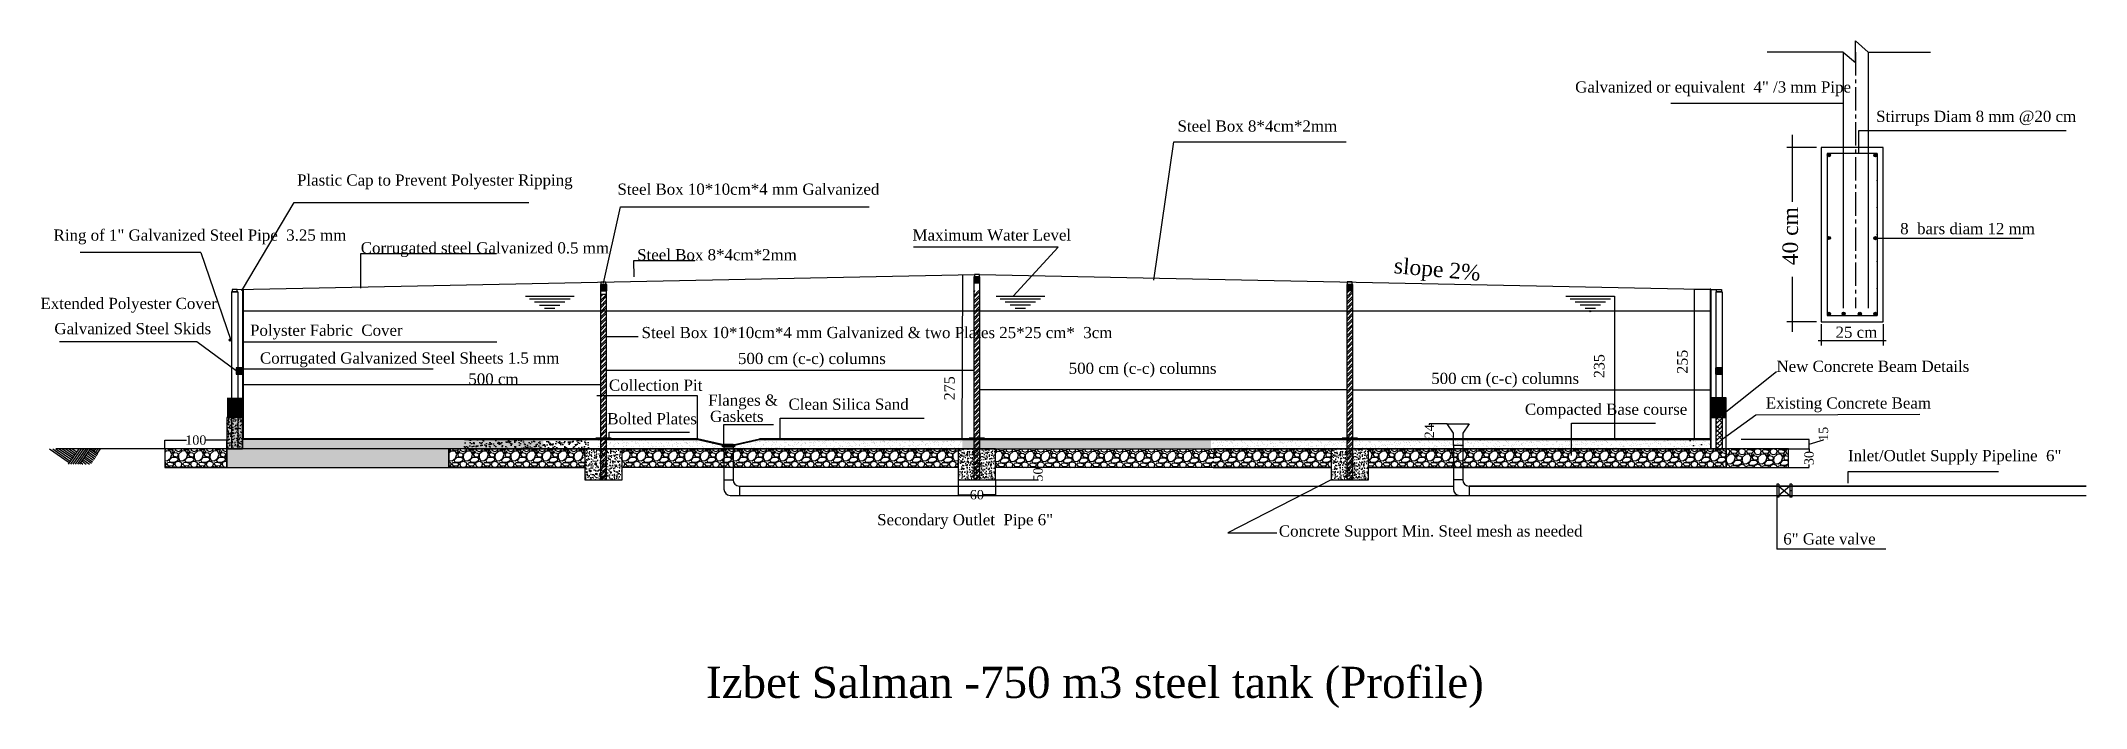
# Model space of a CAD drawing. Header units: centimetres. Extents: x 19229 to 47372, y 10219 to 25334.
# Drawn here: x 44085 to 47372, y 20229 to 21299 of the extents above; entities outside this region: 2.
import ezdxf
from ezdxf.enums import TextEntityAlignment as Align

# ---------------------------------------------------------------- set-up
doc = ezdxf.new("R2010")
doc.units = ezdxf.units.CM
doc.linetypes.add('CENTER2', pattern=[1.125, 0.75, -0.125, 0.125, -0.125])
doc.layers.get('0').update_dxf_attribs({"linetype": 'CONTINUOUS'})
doc.layers.get('DEFPOINTS').update_dxf_attribs({"linetype": 'CONTINUOUS'})
doc.layers.add('DIM6', color=180, linetype='CONTINUOUS')
doc.styles.get("Standard").update_dxf_attribs({"font": 'times.ttf', "height": 20})
doc.styles.add('style2', font='times.ttf', dxfattribs={"height": 15})
doc.styles.add('style3', font='times.ttf', dxfattribs={"height": 25})
doc.dimstyles.get("Standard").update_dxf_attribs({"dimtxt": 15, "dimasz": 0.18, "dimexe": 0.18, "dimexo": 0.0625, "dimgap": 0.09, "dimtad": 0, "dimdec": 0, "dimzin": 0, "dimdsep": 46, "dimtxsty": 'style2', "dimcen": 0.09, "dimadec": 0, "dimazin": 0, "dimtfac": 1, "dimtdec": 0, "dimtofl": 0, "dimtmove": 0, "dimatfit": 3, "dimfxl": 1, "dimtolj": 1, "dimtzin": 0, "dimarcsym": 0})
pattern_1 = [(37.5, (23753.376, 11053.63), (-1.598445, 48.892804), [0, -38.569725, 0, -43.13719, 0, -41.23408]), (7.5, (23753.376, 11053.63), (44.90776, 71.61145), [0, -20.80735, 0, -34.7635, 0, -13.32178]), (327.5, (23722.165, 11053.63), (79.02082, 0.143576), [0, -12.68741, 0, -45.674674, 0, -59.630825]), (317.5, (23722.165, 11053.63), (76.27995, 22.27083), [0, -6.343705, 0, -29.942286, 0, -34.256006])]
pattern_2 = [(45, (23546.9906, 10844.459), (-4.4856766, 4.4856766), []), (45, (23546.9906, 10847.631), (-4.4856766, 4.4856766), [])]

msp = doc.modelspace()

# ---------------------------------------------------------------- texts
at = {"color": 7, "style": 'style3'}
for s, height, p in [('Galvanized or equivalent  4" /3 mm Pipe  ', 17.982, (46551.1, 21216.5)), ('Steel Box 8*4cm*2mm ', 17.982, (45912.1, 21153.8)), ('Stirrups Diam 8 mm @20 cm', 17.982, (47034.8, 21169.4)), ('Plastic Cap to Prevent Polyester Ripping ', 17.982, (44497.1, 21067.2)), ('Steel Box 10*10cm*4 mm Galvanized ', 17.982, (45012, 21052.5)), ('8  bars diam 12 mm', 17.982, (47073.4, 20989.2)), ('Ring of 1" Galvanized Steel Pipe  3.25 mm', 17.982, (44105.8, 20978.8)), ('Corrugated steel Galvanized 0.5 mm ', 17.982, (44599.5, 20958.3)), ('Maximum Water Level', 17.982, (45486.2, 20979)), ('Steel Box 8*4cm*2mm ', 17.982, (45043.7, 20947.2)), ('Extended Polyester Cover ', 17.982, (44084.7, 20869.1)), ('Galvanized Steel Skids', 17.982, (44107.1, 20828.7)), ('Polyster Fabric  Cover ', 17.982, (44421.6, 20826.1)), ('Steel Box 10*10cm*4 mm Galvanized & two Plates 25*25 cm*  3cm', 17.982, (45050.8, 20822.4)), (' 25 cm', 17.98, (46962.8, 20822.9)), ('Corrugated Galvanized Steel Sheets 1.5 mm', 17.982, (44437.5, 20781.5)), ('500 cm (c-c) columns', 17.982, (45205.7, 20780.8)), ('500 cm (c-c) columns', 17.982, (45737.2, 20765)), ('New Concrete Beam Details', 17.982, (46874.6, 20768.2)), ('500 cm', 17.98, (44772.4, 20747.7)), ('Collection Pit', 17.982, (44998.3, 20737.9)), ('500 cm (c-c) columns', 17.982, (46319.8, 20748.8)), ('Flanges &', 17.98, (45157.7, 20713.9)), ('Gaskets', 17.98, (45160.8, 20687.9)), ('Clean Silica Sand', 17.982, (45286.9, 20707.4)), ('Compacted Base course', 17.982, (46470.3, 20699.3)), ('Existing Concrete Beam', 17.982, (46857.5, 20709.3)), ('Bolted Plates', 17.982, (44995.6, 20684)), ('Inlet/Outlet Supply Pipeline  6"', 17.982, (46989.5, 20624.9)), ('Secondary Outlet  Pipe 6"', 17.982, (45429.4, 20522)), ('Concrete Support Min. Steel mesh as needed', 17.982, (46074.9, 20503.9)), ('6" Gate valve', 18, (46885.5, 20491.2))]:
    msp.add_text(s, height=height, dxfattribs=at).set_placement(p)
at = {"color": 7, "ltscale": 20, "style": 'style3'}
for s, height, rotation, p in [('40 cm', 24.98, 90, (46909.2, 20939.4)), ('slope 2%%%', 25, 355, (46259, 20926.7)), ('235', 17, 90, (46598.2, 20758.2)), ('255', 17, 90, (46731.8, 20765.2)), ('275', 17, 90, (45554.1, 20722.6))]:
    msp.add_text(s, height=height, rotation=rotation, dxfattribs=at).set_placement(p)
at = {"color": 7, "style": 'style3'}
msp.add_text('Izbet Salman -750 m3 steel tank (Profile)', height=50, dxfattribs=at).set_placement((46404.3, 20294.9), align=Align.TOP_RIGHT)
at = {"color": 7, "insert": (19228.8, 10219.4), "char_height": 7, "attachment_point": 1}
msp.add_mtext('\\A1;', dxfattribs=at)

# ---------------------------------------------------------------- blocks, each defined once
blk = doc.blocks.new('*D19')
at = {"color": 0, "lineweight": -2, "transparency": 16777216}
for p, q in [((46894, 20644.9), (46927.2, 20644.9)), ((46927, 20644.7), (46927, 20640.2)), ((46894, 20614.9), (46927.2, 20614.9)), ((46927, 20615.1), (46927, 20619.6))]:
    blk.add_line(p, q, dxfattribs=at)
at = {"color": 0, "transparency": 16777216}
for points in [[(46927, 20644.7), (46927, 20644.7), (46927, 20644.9)], [(46927, 20615.1), (46927, 20615.1), (46927, 20614.9)]]:
    blk.add_solid(points, dxfattribs=at)
at = {"layer": 'DEFPOINTS', "color": 0, "transparency": 16777216}
for p in [(46893.9, 20644.9), (46927, 20644.9), (46893.9, 20614.9)]:
    blk.add_point(p, dxfattribs=at)
at = {"color": 0, "transparency": 16777216, "insert": (46927, 20629.9), "char_height": 15, "attachment_point": 5, "rotation": 90, "style": 'style2'}
blk.add_mtext('\\A1;30', dxfattribs=at)
blk = doc.blocks.new('*D20')
at = {"color": 0, "lineweight": -2, "transparency": 16777216}
for p, q in [((46817.9, 20660), (46927.2, 20660)), ((46894, 20644.9), (46927.2, 20644.9)), ((46927, 20645), (46927, 20659.8)), ((46927, 20652.4), (46950.2, 20659.4)), ((46950.2, 20659.4), (46950.2, 20659.6))]:
    blk.add_line(p, q, dxfattribs=at)
at = {"color": 0, "transparency": 16777216}
for points in [[(46927, 20659.8), (46927, 20659.8), (46927, 20660)], [(46927, 20645), (46927, 20645), (46927, 20644.9)]]:
    blk.add_solid(points, dxfattribs=at)
at = {"layer": 'DEFPOINTS', "color": 0, "transparency": 16777216}
for p in [(46817.8, 20660), (46893.9, 20644.9), (46927, 20660)]:
    blk.add_point(p, dxfattribs=at)
at = {"color": 0, "transparency": 16777216, "insert": (46950.2, 20668.7), "char_height": 15, "attachment_point": 5, "rotation": 90, "style": 'style2'}
blk.add_mtext('\\A1;15', dxfattribs=at)
blk = doc.blocks.new('*D22')
at = {"color": 0, "lineweight": -2, "transparency": 16777216}
for p, q in [((44284.5, 20644.9), (44284.5, 20658.8)), ((44284.7, 20658.7), (44319.4, 20658.7)), ((44384.2, 20658.7), (44349.4, 20658.7)), ((44384.4, 20644.9), (44384.4, 20658.8))]:
    blk.add_line(p, q, dxfattribs=at)
at = {"color": 0, "transparency": 16777216}
for points in [[(44284.7, 20658.7), (44284.7, 20658.6), (44284.5, 20658.7)], [(44384.2, 20658.7), (44384.2, 20658.6), (44384.4, 20658.7)]]:
    blk.add_solid(points, dxfattribs=at)
at = {"layer": 'DEFPOINTS', "color": 0, "transparency": 16777216}
for p in [(44284.5, 20658.7), (44284.5, 20644.9), (44384.4, 20644.9)]:
    blk.add_point(p, dxfattribs=at)
at = {"color": 0, "transparency": 16777216, "insert": (44334.4, 20658.7), "char_height": 15, "attachment_point": 5, "style": 'style2'}
blk.add_mtext('\\A1;100', dxfattribs=at)
blk = doc.blocks.new('*D23')
at = {"color": 0, "lineweight": -2, "transparency": 16777216}
for p, q in [((46345.5, 20684.8), (46316.5, 20684.8)), ((46316.7, 20684.6), (46316.7, 20683.4)), ((46345.5, 20660.8), (46316.5, 20660.8)), ((46316.7, 20661), (46316.7, 20662.3))]:
    blk.add_line(p, q, dxfattribs=at)
at = {"color": 0, "transparency": 16777216}
for points in [[(46316.7, 20684.6), (46316.7, 20684.6), (46316.7, 20684.8)], [(46316.7, 20661), (46316.7, 20661), (46316.7, 20660.8)]]:
    blk.add_solid(points, dxfattribs=at)
at = {"layer": 'DEFPOINTS', "color": 0, "transparency": 16777216}
for p in [(46345.5, 20684.8), (46316.7, 20660.8), (46345.5, 20660.8)]:
    blk.add_point(p, dxfattribs=at)
at = {"color": 0, "transparency": 16777216, "insert": (46316.7, 20672.8), "char_height": 15, "attachment_point": 5, "rotation": 90, "style": 'style2'}
blk.add_mtext('\\A1;24', dxfattribs=at)
blk = doc.blocks.new('*D24')
at = {"color": 0, "lineweight": -2, "ltscale": 20, "transparency": 16777216}
for p, q in [((45559.6, 20594.8), (45559.6, 20570.8)), ((45619.5, 20594.8), (45619.5, 20570.8)), ((45559.8, 20571), (45579.3, 20571)), ((45619.4, 20571), (45599.9, 20571))]:
    blk.add_line(p, q, dxfattribs=at)
at = {"color": 0, "ltscale": 20, "transparency": 16777216}
for points in [[(45559.8, 20571), (45559.8, 20570.9), (45559.6, 20571)], [(45619.4, 20571), (45619.4, 20570.9), (45619.5, 20571)]]:
    blk.add_solid(points, dxfattribs=at)
at = {"layer": 'DEFPOINTS', "color": 0, "ltscale": 20, "transparency": 16777216}
for p in [(45559.6, 20594.9), (45619.5, 20594.9), (45619.5, 20571)]:
    blk.add_point(p, dxfattribs=at)
at = {"color": 0, "ltscale": 20, "transparency": 16777216, "insert": (45589.6, 20571), "char_height": 15, "attachment_point": 5, "style": 'style2'}
blk.add_mtext('\\A1;60', dxfattribs=at)
blk = doc.blocks.new('*D25')
at = {"color": 0, "lineweight": -2, "ltscale": 20, "transparency": 16777216}
for p, q in [((45619.6, 20644.9), (45688.2, 20644.9)), ((45688, 20645), (45688, 20645.2)), ((45619.6, 20594.9), (45688.2, 20594.9)), ((45688, 20594.7), (45688, 20594.5))]:
    blk.add_line(p, q, dxfattribs=at)
at = {"color": 0, "ltscale": 20, "transparency": 16777216}
for points in [[(45688, 20645), (45688.1, 20645), (45688, 20644.9)], [(45688, 20594.7), (45688.1, 20594.7), (45688, 20594.9)]]:
    blk.add_solid(points, dxfattribs=at)
at = {"layer": 'DEFPOINTS', "color": 0, "ltscale": 20, "transparency": 16777216}
for p in [(45619.5, 20644.9), (45619.5, 20594.9), (45688, 20594.9)]:
    blk.add_point(p, dxfattribs=at)
at = {"color": 0, "ltscale": 20, "transparency": 16777216, "insert": (45688, 20603.5), "char_height": 15, "attachment_point": 5, "rotation": 90, "style": 'style2'}
blk.add_mtext('\\A1;50', dxfattribs=at)

# ---------------------------------------------------------------- dimensions: what is measured, and where the dimension line sits
at = {"color": 7}
for base, p1, p2, picture, middle in [((46316.7, 20660.8), (46345.5, 20684.8), (46345.5, 20660.8), '*D23', (46316.7, 20672.8)), ((46927, 20644.9), (46893.9, 20614.9), (46893.9, 20644.9), '*D19', (46927, 20629.9))]:
    dim = msp.add_linear_dim(base=base, p1=p1, p2=p2, angle=90, dimstyle='Standard', dxfattribs=at)
    dim.commit()
    dim.dimension.update_dxf_attribs({"geometry": picture, "text_midpoint": middle})
dim = msp.add_linear_dim(base=(46927, 20660), p1=(46893.9, 20644.9), p2=(46817.8, 20660), angle=90, dimstyle='Standard', override={"dimtmove": 1}, dxfattribs=at)
dim.commit()
dim.dimension.update_dxf_attribs({"geometry": '*D20', "text_midpoint": (46950.2, 20659.7)})
dim = msp.add_linear_dim(base=(44284.5, 20658.7), p1=(44384.4, 20644.9), p2=(44284.5, 20644.9), dimstyle='Standard', dxfattribs=at)
dim.commit()
dim.dimension.update_dxf_attribs({"geometry": '*D22', "text_midpoint": (44334.4, 20658.7)})
at = {"color": 7, "ltscale": 20}
dim = msp.add_linear_dim(base=(45688, 20594.9), p1=(45619.5, 20644.9), p2=(45619.5, 20594.9), angle=90, dimstyle='Standard', dxfattribs=at)
dim.commit()
dim.dimension.update_dxf_attribs({"geometry": '*D25', "text_midpoint": (45688, 20603.5), "dimtype": 160})
dim = msp.add_linear_dim(base=(45619.5, 20571), p1=(45559.6, 20594.9), p2=(45619.5, 20594.9), dimstyle='Standard', dxfattribs=at)
dim.commit()
dim.dimension.update_dxf_attribs({"geometry": '*D24', "text_midpoint": (45589.6, 20571)})

# ---------------------------------------------------------------- hatches: boundary and pattern name
h = msp.add_hatch(color=7)
h.dxf.hatch_style = 1
h.paths.add_polyline_path([(46961.3, 21115.9, 1), (46956.3, 21115.9, 1)])
h = msp.add_hatch(color=7)
h.dxf.hatch_style = 1
h.paths.add_polyline_path([(47036.1, 21115.9, 1), (47031.1, 21115.9, 1)])
h = msp.add_hatch(color=7)
h.dxf.hatch_style = 1
h.paths.add_polyline_path([(46961.4, 20983, 1), (46956.4, 20983, 1)])
h = msp.add_hatch(color=7)
h.dxf.hatch_style = 1
h.paths.add_polyline_path([(47036.1, 20982.9, 1), (47031.1, 20982.9, 1)])
at = {"ltscale": 20}
h = msp.add_hatch(color=7, dxfattribs=at)
h.dxf.hatch_style = 1
h.paths.add_polyline_path([(44994.7, 20908.3), (44984.7, 20908.3), (44984.7, 20898.3), (44994.7, 20898.3)])
h = msp.add_hatch(color=7, dxfattribs=at)
h.dxf.hatch_style = 1
h.paths.add_polyline_path([(45594.6, 20920.9), (45584.6, 20920.9), (45584.6, 20910.9), (45594.6, 20910.9)])
h = msp.add_hatch(color=7, dxfattribs=at)
h.dxf.hatch_style = 1
h.paths.add_polyline_path([(46194, 20908.7), (46184, 20908.7), (46184, 20898.7), (46194, 20898.7)])
h = msp.add_hatch(dxfattribs=at)
h.set_pattern_fill('STEEL', scale=1.998017)
h.set_pattern_definition(pattern_2)
h.paths.add_polyline_path([(46194, 20904.6), (46184, 20904.6), (46184, 20851), (46194, 20851)])
h.paths.add_polyline_path([(46194, 20851), (46184, 20851), (46184, 20594.9), (46194, 20594.9)])
h = msp.add_hatch(color=7, dxfattribs=at)
h.dxf.hatch_style = 1
h.paths.add_polyline_path([(44409.4, 20899.9), (44410.4, 20899.9), (44410.4, 20900.6, 0.720759), (44408.1, 20899.9, 0.414214), (44409.4, 20898.6)])
h.paths.add_polyline_path([(44410.4, 20899.9), (44409.4, 20899.9), (44409.4, 20898.6, 0.236068), (44410.4, 20899.1)], flags=17)
h = msp.add_hatch(dxfattribs=at)
h.set_pattern_fill('STEEL', scale=1.998017)
h.set_pattern_definition(pattern_2)
h.paths.add_polyline_path([(44994.6, 20892.6), (44984.7, 20892.6), (44984.7, 20851), (44994.6, 20851)])
h.paths.add_polyline_path([(44994.6, 20851), (44984.7, 20851), (44984.7, 20594.9), (44994.6, 20594.9)])
h = msp.add_hatch(dxfattribs=at)
h.set_pattern_fill('STEEL', scale=1.998017)
h.set_pattern_definition(pattern_2)
h.paths.add_polyline_path([(45594.6, 20898.6), (45584.6, 20898.6), (45584.6, 20594.9), (45594.6, 20594.9)])
h.paths.add_polyline_path([(45046.1, 20817.3), (45795.2, 20817.3), (45795.2, 20845.5), (45046.1, 20845.5)], flags=9)
h = msp.add_hatch(color=7, dxfattribs=at)
h.dxf.hatch_style = 1
h.paths.add_polyline_path([(46767.9, 20900.6, 0.125851), (46768, 20900.3), (46768, 20900.6), (46769.1, 20900.6, 1)])
h = msp.add_hatch(color=7)
h.dxf.hatch_style = 1
h.paths.add_polyline_path([(46574.4, 20865.7, 1), (46576.4, 20865.7, 1)])
h = msp.add_hatch(color=7)
h.dxf.hatch_style = 1
h.paths.add_polyline_path([(46961.5, 20861.4, 1), (46956.5, 20861.4, 1)])
h = msp.add_hatch(color=7)
h.dxf.hatch_style = 1
h.paths.add_polyline_path([(46985, 20861.5, 1), (46980, 20861.5, 1)])
h = msp.add_hatch(color=7)
h.dxf.hatch_style = 1
h.paths.add_polyline_path([(47011.1, 20861.5, 1), (47006.1, 20861.5, 1)])
h = msp.add_hatch(color=7)
h.dxf.hatch_style = 1
h.paths.add_polyline_path([(47036.1, 20861.3, 1), (47031.1, 20861.3, 1)])
h = msp.add_hatch(color=7, dxfattribs=at)
h.dxf.hatch_style = 1
h.paths.add_polyline_path([(44387.8, 20819.3, 1), (44391.8, 20819.3, 1)])
h = msp.add_hatch(color=7)
h.dxf.hatch_style = 1
h.paths.add_polyline_path([(44409.4, 20774.7), (44399.4, 20774.7), (44399.4, 20764.7), (44409.4, 20764.7)])
h = msp.add_hatch(color=7)
h.dxf.hatch_style = 1
h.paths.add_polyline_path([(46786.5, 20774.7), (46776.5, 20774.7), (46776.5, 20764.7), (46786.5, 20764.7)])
at = {"ltscale": 500}
h = msp.add_hatch(color=7, dxfattribs=at)
h.dxf.hatch_style = 1
h.paths.add_polyline_path([(44402.6, 20726.6), (44384.4, 20726.6), (44384.4, 20694.9), (44398, 20694.9), (44402.6, 20698.5)])
h.paths.add_polyline_path([(44409.4, 20726.6), (44402.6, 20726.6), (44402.6, 20698.5), (44409.4, 20703.9)])
h.paths.add_polyline_path([(44409.4, 20703.9), (44402.6, 20698.5), (44402.6, 20694.9), (44409.4, 20694.9)])
h = msp.add_hatch(color=7, dxfattribs=at)
h.dxf.hatch_style = 1
h.paths.add_polyline_path([(46787.3, 20726.6), (46769, 20726.6), (46769, 20694.9), (46782.6, 20694.9), (46787.3, 20698.6)])
h.paths.add_polyline_path([(46794, 20726.6), (46787.3, 20726.6), (46787.3, 20698.6), (46794, 20703.9)])
h.paths.add_polyline_path([(46794, 20703.9), (46787.3, 20698.6), (46787.3, 20694.9), (46794, 20694.9)])
at = {"ltscale": 20}
h = msp.add_hatch(dxfattribs=at)
h.set_pattern_fill('DASH', scale=200)
h.paths.add_polyline_path([(46787.3, 20694.9), (46777.3, 20694.9), (46777.3, 20644.9), (46785.9, 20644.9), (46786.2, 20645.3), (46786.3, 20644.9), (46787.3, 20644.9)])
h.paths.add_polyline_path([(46787.3, 20726.6), (46777.3, 20726.6), (46777.3, 20694.9), (46782.6, 20694.9), (46787.3, 20698.6)])
at = {"ltscale": 500}
h = msp.add_hatch(dxfattribs=at)
h.set_pattern_fill('CONCRETE_C', scale=1.498513, pattern_type=2)
h.set_pattern_definition([(50, (23090.281, 10819.952), (10.7482366, -0.940349), [1.1238847, -12.3627317]), (355, (23090.281, 10819.952), (-2.0792067, 11.2716964), [0.899108, -9.8901853]), (100.4514, (23091.176, 10819.874), (8.669038, 10.3313407), [0.955155, -10.506705]), (46.1842, (23090.281, 10822.949), (15.992745, -2.480324), [1.685827, -18.544098]), (96.6356, (23091.613, 10822.742), (14.006041, 14.597282), [1.432733, -15.760055]), (351.1842, (23090.28, 10822.949), (14.00603, 14.597293), [1.348662, -14.835278]), (21, (23091.779, 10822.2), (8.9447294, -6.033296), [1.1238847, -12.3627317]), (326, (23091.779, 10822.2), (3.6461117, 10.866467), [0.899108, -9.8901853]), (71.4514, (23092.525, 10821.697), (12.5908447, 4.833161), [0.955155, -10.506705]), (37.5, (23090.2807, 10819.952), (0.182217, 4.98845744), [0, -9.7703043, 0, -10.0400366, 0, -9.9276482]), (7.5, (23090.2807, 10819.952), (3.942131, 5.9103105), [0, -5.7243194, 0, -9.5455274, 0, -3.7837451]), (327.5, (23086.939, 10819.952), (7.9993982, -0.3379877), [0, -3.7462823, 0, -11.6884009, 0, -15.5096088]), (317.5, (23085.4405, 10819.952), (8.7391202, 1.500086), [0, -4.870167, 0, -7.762297, 0, -11.01407])])
h.paths.add_polyline_path([(44409.4, 20694.9), (44384.4, 20694.9), (44384.4, 20644.9), (44409.4, 20644.9)])
at = {"ltscale": 20}
h = msp.add_hatch(color=7, dxfattribs=at)
h.dxf.hatch_style = 1
h.paths.add_polyline_path([(44401.9, 20694.9), (44398.1, 20694.9), (44391.9, 20694.9), (44391.9, 20644.9), (44401.9, 20644.9)])
h.paths.add_polyline_path([(44391.9, 20694.9), (44384.4, 20694.9), (44384.4, 20644.9), (44391.9, 20644.9)])
h.paths.add_polyline_path([(44409.4, 20694.9), (44401.9, 20694.9), (44401.9, 20644.9), (44409.4, 20644.9)])
h = msp.add_hatch(color=7, dxfattribs=at)
h.dxf.hatch_style = 1
h.paths.add_polyline_path([(44401.9, 20698), (44398.1, 20694.9), (44401.9, 20694.9)])
h.paths.add_polyline_path([(44402.6, 20698.6), (44401.9, 20698), (44401.9, 20694.9), (44402.7, 20694.9)])
at = {"ltscale": 500}
h = msp.add_hatch(dxfattribs=at)
h.set_pattern_fill('_USER', scale=200, pattern_type=0)
h.set_pattern_definition([(0, (0, 0), (0, 200), [])])
h.paths.add_polyline_path([(46794, 20694.9), (46769, 20694.9), (46769, 20644.9), (46794, 20644.9)])
at = {"ltscale": 20}
h = msp.add_hatch(dxfattribs=at)
h.set_pattern_fill('ANSI38', scale=1.4985129)
h.paths.add_polyline_path([(46787.3, 20694.9), (46777.3, 20694.9), (46777.3, 20644.9), (46785.9, 20644.9), (46786.2, 20645.3), (46786.3, 20644.9), (46787.3, 20644.9)])
h = msp.add_hatch(dxfattribs=at)
h.set_pattern_fill('ANGLE', scale=1.498513)
h.set_pattern_definition([(0, (0, 0), (0, 10.4671128), [7.6124457, -2.8546671]), (90, (0, 0), (-10.4671128, 6e-16), [7.6124457, -2.8546671])])
h.paths.add_polyline_path([(46787.3, 20698.6), (46782.6, 20694.9), (46787.3, 20694.9)])
h = msp.add_hatch()
h.set_pattern_fill('GRAVEL', scale=0.999009)
h.set_pattern_definition([(228.0127875, (23060.3514, 11079.003), (-202.99855167, -228.3733706), [3.413827, -337.969448]), (184.969741, (23058.0677, 11076.4656), (304.497827365, 25.374820403), [5.858234, -579.964953]), (132.510447, (23052.2315, 11075.9581), (253.74818968, -279.12300843), [4.130716, -408.94141]), (267.273689, (23042.3353, 11069.6144), (25.37481901, 507.49637914), [5.33475, -528.140267]), (292.833654, (23042.0815, 11064.2857), (-126.874094796, 304.49782748), [5.231146, -517.884148]), (357.273689, (23044.1115, 11059.4645), (-507.49637914, 25.37481901), [5.33475, -528.140267]), (37.6942405, (23049.4402, 11059.2107), (-329.872646428, -253.74818959), [7.054936, -698.43805]), (72.2553284, (23055.0227, 11063.5244), (177.623732748, 558.24601704), [6.660585, -659.398203]), (121.4295656, (23057.0527, 11069.8681), (-202.998551686, 329.872646425), [5.352818, -529.929574]), (175.236358, (23054.2615, 11074.4356), (279.12300852, -25.374819), [6.111068, -299.442214]), (222.3974378, (23048.1715, 11074.9431), (-304.497827476, -279.12300854), [7.902937, -782.391309]), (138.814075, (23067.4564, 11069.3606), (-177.6237327, 152.24891376), [2.697369, -267.040657]), (171.4692344, (23065.4264, 11071.1369), (329.87264645, -50.74963786), [5.131727, -508.042227]), (225, (23060.351, 11071.898), (-4e-15, -25.374819), [3.588532, -32.29688]), (203.19859, (23058.5752, 11074.943), (126.8740948, 50.7496379), [1.932495, -191.316368]), (291.80141, (23056.799, 11074.182), (-25.374819, 76.1244569), [2.732944, -133.914638]), (30.963757, (23057.814, 11071.6444), (76.1244569, 50.7496379), [4.438792, -143.520557]), (161.56505, (23061.62, 11073.928), (50.749638, -25.374819), [3.209686, -77.032537]), (16.38954, (23042.0815, 11074.1819), (253.74818957, 76.12445687), [4.496418, -445.14652]), (70.346176, (23046.3953, 11075.4506), (-101.49927584, -279.12300853), [3.772246, -373.451557]), (293.19859, (23061.62, 11079.003), (-50.7496379, 126.8740948), [3.864966, -189.383898]), (343.61046, (23063.1426, 11075.4506), (-253.74818958, 76.12445685), [4.496418, -445.14652]), (339.443955, (23042.0815, 11058.4495), (-126.8740948, 50.7496379), [4.33605, -212.4665]), (294.775141, (23046.1415, 11056.927), (-126.87409494, 279.12300846), [3.633116, -359.679002]), (66.80141, (23061.874, 11053.6283), (50.7496379, 126.8740948), [3.864966, -189.383898]), (17.354025, (23063.3964, 11057.1807), (-329.87264644, -101.49927585), [4.253606, -421.10587]), (69.443955, (23049.4402, 11053.6283), (-50.7496379, -126.8740948), [2.168025, -214.634524]), (101.309932, (23060.3514, 11053.6283), (-25.374819, 101.4992758), [1.293862, -128.092835]), (165.963757, (23060.0977, 11054.897), (76.1244569, -25.374819), [5.231146, -99.391913]), (186.009006, (23055.0227, 11056.1657), (253.74818957, 25.37481897), [4.84786, -479.937376]), (303.690068, (23057.814, 11069.3606), (-25.374819, 50.749638), [3.659607, -87.830604]), (353.1572266, (23059.8439, 11066.3157), (431.371922274, -50.74963789), [6.389227, -632.532389]), (60.945396, (23066.1876, 11065.5544), (-101.49927583, -177.6237327), [2.61249, -258.63726]), (90, (23067.456, 11067.838), (-25.37482, 25.37482), [1.52249, -23.85233]), (120.256437, (23054.5152, 11056.927), (101.49927582, -177.6237327), [3.52517, -348.99308]), (48.0127875, (23052.739, 11059.972), (202.99855167, 228.3733706), [6.827653, -334.55562]), (0, (23057.306, 11065.047), (25.37482, 25.37482), [6.597453, -18.777366]), (325.3048465, (23063.9039, 11065.047), (253.74818967, -177.62373256), [4.012114, -397.199001]), (254.054604, (23067.2026, 11062.7632), (-25.37481896, -101.49927583), [3.694624, -181.036846]), (207.6459754, (23066.1876, 11059.2107), (-482.121560203, -253.74818954), [6.015481, -595.533658]), (175.4260787, (23060.8589, 11056.4195), (-329.872646443, 25.374818957), [6.36398, -630.033243])])
h.paths.add_polyline_path([(44384.4, 20644.9), (44284.5, 20644.9), (44284.5, 20614.9), (44384.4, 20614.9)])
h = msp.add_hatch()
h.set_pattern_fill('GRAVEL', scale=0.899108)
h.set_pattern_definition([(228.0127875, (23563.4335, 10867.2966), (-182.6986965, -205.53603354), [3.072444, -304.172503]), (184.969741, (23561.3781, 10865.0128), (274.04804463, 22.837338362), [5.27241, -521.968458]), (132.510447, (23556.1256, 10864.5561), (228.37337071, -251.21070759), [3.717644, -368.047268]), (267.273689, (23547.219, 10858.8467), (22.83733711, 456.746741226), [4.801276, -475.32624]), (292.833654, (23546.9906, 10854.0509), (-114.186685317, 274.048044733), [4.708031, -466.095733]), (357.273689, (23548.8176, 10849.7118), (-456.746741226, 22.83733711), [4.801276, -475.32624]), (37.6942405, (23553.61345, 10849.4834), (-296.885381785, -228.37337063), [6.349442, -628.594244]), (72.2553284, (23558.6377, 10853.3658), (159.861359473, 502.421415338), [5.994527, -593.458383]), (121.4295656, (23560.4647, 10859.0751), (-182.698696517, 296.885381783), [4.817536, -476.936617]), (175.236358, (23557.9525, 10863.1858), (251.21070767, -22.8373371), [5.499962, -269.497993]), (222.3974378, (23552.4716, 10863.6426), (-274.048044728, -251.210707685), [7.112643, -704.152178]), (138.814075, (23569.828, 10858.6184), (-159.86135942, 137.02402238), [2.427632, -240.336591]), (171.4692344, (23568.001, 10860.217), (296.885381807, -45.67467407), [4.618555, -457.238005]), (225, (23563.434, 10860.902), (-3e-15, -22.837337), [3.22968, -29.067193]), (203.19859, (23561.835, 10863.6426), (114.1866853, 45.6746741), [1.739246, -172.184731]), (291.80141, (23560.2363, 10862.9575), (-22.8373371, 68.5120112), [2.45965, -120.523174]), (30.963757, (23561.1498, 10860.6737), (68.5120112, 45.6746741), [3.994913, -129.168501]), (161.56505, (23564.5754, 10862.729), (45.6746741, -22.837337), [2.888718, -69.329283]), (16.3895403, (23546.9906, 10862.9575), (228.373370614, 68.512011184), [4.046776, -400.631868]), (70.346176, (23550.873, 10864.0993), (-91.34934825, -251.21070767), [3.395021, -336.106401]), (293.19859, (23564.5754, 10867.2966), (-45.6746741, 114.1866853), [3.47847, -170.445508]), (343.6104597, (23565.9456, 10864.0993), (-228.37337062, 68.51201117), [4.046776, -400.631868]), (339.443955, (23546.9906, 10848.7983), (-114.1866853, 45.67467412), [3.902444, -191.21985]), (294.7751406, (23550.6446, 10847.428), (-114.18668544, 251.21070761), [3.269804, -323.711101]), (66.80141, (23564.8037, 10844.4592), (45.6746741, 114.1866853), [3.47847, -170.445508]), (17.3540246, (23566.174, 10847.6564), (-296.88538179, -91.349348265), [3.828246, -378.995283]), (69.443955, (23553.6134, 10844.4592), (-45.67467412, -114.1866853), [1.951222, -193.171071]), (101.309932, (23563.4335, 10844.459), (-22.8373371, 91.34934825), [1.164476, -115.283551]), (165.963757, (23563.205, 10845.601), (68.5120112, -22.837337), [4.708031, -89.452722]), (186.009006, (23558.6377, 10846.743), (228.37337061, 22.837337073), [4.363073, -431.943639]), (303.690068, (23561.15, 10858.6184), (-22.837337, 45.6746741), [3.293646, -79.047543]), (353.1572266, (23562.9768, 10855.8779), (388.234730047, -45.674674103), [5.750304, -569.27915]), (60.945396, (23568.686, 10855.1928), (-91.34934825, -159.86135943), [2.35124, -232.773535]), (90, (23569.828, 10857.248), (-22.837337, 22.837337), [1.37024, -21.467097]), (120.256437, (23558.1809, 10847.428), (91.34934823, -159.86135944), [3.172654, -314.093772]), (48.0127875, (23556.5823, 10850.1686), (182.69869651, 205.53603354), [6.144888, -301.10006]), (0, (23560.693, 10854.736), (22.837337, 22.837337), [5.937708, -16.89963]), (325.3048465, (23566.6307, 10854.736), (228.3733707, -159.86135931), [3.610903, -357.479101]), (254.054604, (23569.5996, 10852.6807), (-22.83733706, -91.34934825), [3.325162, -162.933161]), (207.6459754, (23568.6861, 10849.4834), (-433.909404183, -228.373370584), [5.413933, -535.980293]), (175.4260787, (23563.89025, 10846.9713), (-296.8853818, 22.83733706), [5.727581, -567.029918])])
h.paths.add_polyline_path([(44741, 20644.9), (44384.4, 20644.9), (44384.4, 20614.9), (44741, 20614.9)])
h = msp.add_hatch()
h.set_pattern_fill('AR-SAND', scale=0.199802)
h.set_pattern_definition([(37.5, (23546.991, 10844.459), (-0.319689, 9.7785609), [0, -7.713945, 0, -8.6274384, 0, -8.2468162]), (7.5, (23546.99, 10844.459), (8.981553, 14.322289), [0, -4.1614703, 0, -6.9527004, 0, -2.664356]), (327.5, (23540.748, 10844.459), (15.804164, 0.0287152), [0, -2.537482, 0, -9.1349348, 0, -11.926165]), (317.5, (23540.748, 10844.459), (15.2559896, 4.454166), [0, -1.268741, 0, -5.9884573, 0, -6.851201])])
h.paths.add_polyline_path([(44892.8, 20659.8), (44409.4, 20659.8), (44409.4, 20644.9), (44741, 20644.9), (44892.8, 20644.9), (44892.8, 20649.9)])
h = msp.add_hatch()
h.set_pattern_fill('AR-SAND', scale=0.199802)
h.set_pattern_definition([(37.5, (23398.728, 11053.628), (-0.319689, 9.7785609), [0, -7.713945, 0, -8.6274384, 0, -8.2468162]), (7.5, (23398.728, 11053.628), (8.981553, 14.322289), [0, -4.1614703, 0, -6.9527004, 0, -2.664356]), (327.5, (23392.485, 11053.628), (15.804164, 0.0287152), [0, -2.537482, 0, -9.1349348, 0, -11.926165]), (317.5, (23392.485, 11053.628), (15.2559896, 4.454166), [0, -1.268741, 0, -5.9884573, 0, -6.851201])])
h.paths.add_polyline_path([(44965.8, 20659.8), (44766, 20659.8), (44766, 20644.9), (44965.8, 20644.9), (44965.8, 20649.9)])
at = {"ltscale": 500}
h = msp.add_hatch(dxfattribs=at)
h.set_pattern_fill('CONCRETE_C', scale=1.498513, pattern_type=2)
h.set_pattern_definition([(50, (23642.413, 10964.347), (10.7482366, -0.940349), [1.1238847, -12.3627317]), (355, (23642.413, 10964.347), (-2.0792067, 11.2716964), [0.899108, -9.8901853]), (100.4514, (23643.309, 10964.268), (8.669038, 10.3313407), [0.955155, -10.506705]), (46.1842, (23642.413, 10967.344), (15.992745, -2.480324), [1.685827, -18.544098]), (96.6356, (23643.746, 10967.137), (14.006041, 14.597282), [1.432733, -15.760055]), (351.1842, (23642.413, 10967.344), (14.00603, 14.597293), [1.348662, -14.835278]), (21, (23643.912, 10966.595), (8.9447294, -6.033296), [1.1238847, -12.3627317]), (326, (23643.912, 10966.595), (3.6461117, 10.866467), [0.899108, -9.8901853]), (71.4514, (23644.657, 10966.092), (12.5908447, 4.833161), [0.955155, -10.506705]), (37.5, (23642.4134, 10964.347), (0.182217, 4.98845744), [0, -9.7703043, 0, -10.0400366, 0, -9.9276482]), (7.5, (23642.4134, 10964.347), (3.942131, 5.9103105), [0, -5.7243194, 0, -9.5455274, 0, -3.7837451]), (327.5, (23639.0717, 10964.347), (7.9993982, -0.3379877), [0, -3.7462823, 0, -11.6884009, 0, -15.5096088]), (317.5, (23637.573, 10964.347), (8.7391202, 1.500086), [0, -4.870167, 0, -7.762297, 0, -11.01407])])
h.paths.add_polyline_path([(45019.6, 20644.9), (44959.7, 20644.9), (44959.7, 20594.9), (45019.6, 20594.9)])
h = msp.add_hatch(dxfattribs=at)
h.set_pattern_fill('CONCRETE_C', scale=1.498513, pattern_type=2)
h.set_pattern_definition([(50, (23315.629, 10992.112), (10.7482366, -0.940349), [1.1238847, -12.3627317]), (355, (23315.629, 10992.112), (-2.0792067, 11.2716964), [0.899108, -9.8901853]), (100.4514, (23316.524, 10992.034), (8.669038, 10.3313407), [0.955155, -10.506705]), (46.1842, (23315.629, 10995.109), (15.992745, -2.480324), [1.685827, -18.544098]), (96.6356, (23316.961, 10994.903), (14.006041, 14.597282), [1.432733, -15.760055]), (351.1842, (23315.629, 10995.11), (14.00603, 14.597293), [1.348662, -14.835278]), (21, (23317.127, 10994.36), (8.9447294, -6.033296), [1.1238847, -12.3627317]), (326, (23317.127, 10994.36), (3.6461117, 10.866467), [0.899108, -9.8901853]), (71.4514, (23317.872, 10993.857), (12.5908447, 4.833161), [0.955155, -10.506705]), (37.5, (23315.6286, 10992.1123), (0.182217, 4.98845744), [0, -9.7703043, 0, -10.0400366, 0, -9.9276482]), (7.5, (23315.6286, 10992.1123), (3.942131, 5.9103105), [0, -5.7243194, 0, -9.5455274, 0, -3.7837451]), (327.5, (23312.287, 10992.1123), (7.9993982, -0.3379877), [0, -3.7462823, 0, -11.6884009, 0, -15.5096088]), (317.5, (23310.7884, 10992.112), (8.7391202, 1.5000861), [0, -4.870167, 0, -7.762297, 0, -11.01407])])
h.paths.add_polyline_path([(45619.5, 20644.9), (45559.6, 20644.9), (45559.6, 20594.9), (45619.5, 20594.9)])
h = msp.add_hatch()
h.set_pattern_fill('AR-SAND', scale=0.199802)
h.set_pattern_definition([(37.5, (23286.376, 12042.113), (-0.319689, 9.7785609), [0, -7.713945, 0, -8.6274384, 0, -8.2468162]), (7.5, (23286.376, 12042.113), (8.981553, 14.322289), [0, -4.1614703, 0, -6.9527004, 0, -2.664356]), (327.5, (23280.134, 12042.113), (15.804164, 0.0287152), [0, -2.537482, 0, -9.1349348, 0, -11.926165]), (317.5, (23280.134, 12042.113), (15.2559896, 4.454166), [0, -1.268741, 0, -5.9884573, 0, -6.851201])])
h.paths.add_polyline_path([(45966.1, 20659.8), (45566.1, 20659.8), (45566.1, 20644.9), (45966.1, 20644.9)])
h = msp.add_hatch()
h.set_pattern_fill('GRAVEL', scale=0.999009)
h.set_pattern_definition([(228.0127875, (23304.6458, 12067.4877), (-202.99855167, -228.3733706), [3.413827, -337.969448]), (184.969741, (23302.362, 12064.9503), (304.497827365, 25.374820403), [5.858234, -579.964953]), (132.510447, (23296.5258, 12064.4428), (253.74818968, -279.12300843), [4.130716, -408.94141]), (267.273689, (23286.6297, 12058.099), (25.37481901, 507.49637914), [5.33475, -528.140267]), (292.833654, (23286.3759, 12052.7703), (-126.874094796, 304.49782748), [5.231146, -517.884148]), (357.273689, (23288.4059, 12047.9491), (-507.49637914, 25.37481901), [5.33475, -528.140267]), (37.6942405, (23293.7346, 12047.6954), (-329.872646428, -253.74818959), [7.054936, -698.43805]), (72.2553284, (23299.3171, 12052.0091), (177.623732748, 558.24601704), [6.660585, -659.398203]), (121.4295656, (23301.3471, 12058.3528), (-202.998551686, 329.872646425), [5.352818, -529.929574]), (175.236358, (23298.5558, 12062.9203), (279.12300852, -25.374819), [6.111068, -299.442214]), (222.3974378, (23292.4659, 12063.4278), (-304.497827476, -279.12300854), [7.902937, -782.391309]), (138.814075, (23311.7507, 12057.8453), (-177.6237327, 152.24891376), [2.697369, -267.040657]), (171.4692344, (23309.7208, 12059.6215), (329.87264645, -50.749637857), [5.131727, -508.042227]), (225, (23304.646, 12060.383), (-4e-15, -25.374819), [3.588532, -32.29688]), (203.19859, (23302.8695, 12063.4278), (126.8740948, 50.7496379), [1.932495, -191.316368]), (291.80141, (23301.0933, 12062.6665), (-25.374819, 76.1244569), [2.732944, -133.914638]), (30.963757, (23302.1083, 12060.129), (76.1244569, 50.7496379), [4.438792, -143.520557]), (161.56505, (23305.9145, 12062.413), (50.749638, -25.374819), [3.209686, -77.032537]), (16.38954, (23286.3759, 12062.6665), (253.74818957, 76.12445687), [4.496418, -445.14652]), (70.346176, (23290.6896, 12063.9353), (-101.49927584, -279.12300853), [3.772246, -373.451557]), (293.19859, (23305.9145, 12067.4877), (-50.7496379, 126.8740948), [3.864966, -189.383898]), (343.61046, (23307.437, 12063.9353), (-253.74818958, 76.12445685), [4.496418, -445.14652]), (339.443955, (23286.376, 12046.934), (-126.8740948, 50.7496379), [4.33605, -212.4665]), (294.775141, (23290.4359, 12045.4116), (-126.87409494, 279.12300846), [3.633116, -359.679002]), (66.80141, (23306.1683, 12042.113), (50.7496379, 126.8740948), [3.864966, -189.383898]), (17.3540246, (23307.6908, 12045.6654), (-329.87264644, -101.49927585), [4.253606, -421.10587]), (69.443955, (23293.7346, 12042.113), (-50.7496379, -126.8740948), [2.168025, -214.634524]), (101.309932, (23304.646, 12042.113), (-25.374819, 101.4992758), [1.293862, -128.092835]), (165.963757, (23304.392, 12043.3817), (76.1244569, -25.374819), [5.231146, -99.391913]), (186.009006, (23299.3171, 12044.6504), (253.74818957, 25.37481897), [4.84786, -479.937376]), (303.690068, (23302.108, 12057.845), (-25.374819, 50.749638), [3.659607, -87.830604]), (353.1572266, (23304.1383, 12054.8003), (431.371922274, -50.74963789), [6.389227, -632.532389]), (60.945396, (23310.482, 12054.039), (-101.49927583, -177.6237327), [2.61249, -258.63726]), (90, (23311.75, 12056.323), (-25.37482, 25.37482), [1.52249, -23.85233]), (120.256437, (23298.8096, 12045.4116), (101.49927582, -177.62373271), [3.525171, -348.99308]), (48.0127875, (23297.0333, 12048.4566), (202.99855167, 228.3733706), [6.827653, -334.55562]), (0, (23301.6, 12053.532), (25.37482, 25.37482), [6.597453, -18.777366]), (325.3048465, (23308.1983, 12053.5316), (253.74818967, -177.62373256), [4.012114, -397.199001]), (254.054604, (23311.497, 12051.248), (-25.37481896, -101.49927583), [3.694624, -181.036846]), (207.6459754, (23310.482, 12047.6954), (-482.121560203, -253.74818954), [6.015481, -595.533658]), (175.4260787, (23305.1533, 12044.9042), (-329.872646443, 25.374818957), [6.36398, -630.033243])])
h.paths.add_polyline_path([(45619.5, 20644.9), (45619.5, 20614.9), (45969.8, 20614.9), (45969.8, 20644.9)])
h = msp.add_hatch(dxfattribs=at)
h.set_pattern_fill('CONCRETE_C', scale=1.498513, pattern_type=2)
h.set_pattern_definition([(50, (23915.034, 10992.112), (10.7482366, -0.940349), [1.1238847, -12.3627317]), (355, (23915.034, 10992.112), (-2.0792067, 11.2716964), [0.899108, -9.8901853]), (100.4514, (23915.929, 10992.034), (8.669038, 10.3313407), [0.955155, -10.506705]), (46.1842, (23915.034, 10995.109), (15.992745, -2.480324), [1.685827, -18.544098]), (96.6356, (23916.366, 10994.903), (14.006041, 14.597282), [1.432733, -15.760055]), (351.1842, (23915.034, 10995.11), (14.00603, 14.597293), [1.348662, -14.835278]), (21, (23916.532, 10994.36), (8.9447294, -6.033296), [1.1238847, -12.3627317]), (326, (23916.532, 10994.36), (3.6461117, 10.866467), [0.899108, -9.8901853]), (71.4514, (23917.278, 10993.857), (12.5908447, 4.833161), [0.955155, -10.506705]), (37.5, (23915.0337, 10992.1123), (0.182217, 4.98845744), [0, -9.7703043, 0, -10.0400366, 0, -9.9276482]), (7.5, (23915.034, 10992.1123), (3.942131, 5.9103105), [0, -5.7243194, 0, -9.5455274, 0, -3.7837451]), (327.5, (23911.692, 10992.1123), (7.9993982, -0.3379877), [0, -3.7462823, 0, -11.6884009, 0, -15.5096088]), (317.5, (23910.1935, 10992.112), (8.7391202, 1.5000861), [0, -4.870167, 0, -7.762297, 0, -11.01407])])
h.paths.add_polyline_path([(46218.9, 20644.9), (46159, 20644.9), (46159, 20594.9), (46218.9, 20594.9)])
h = msp.add_hatch()
h.set_pattern_fill('AR-SAND', scale=0.999009)
h.set_pattern_definition(pattern_1)
h.paths.add_polyline_path([(46769, 20659.8), (46370.5, 20659.8), (46370.5, 20649.9), (46370.5, 20644.9), (46769, 20644.9)])
h = msp.add_hatch()
h.set_pattern_fill('AR-SAND', scale=0.999009)
h.set_pattern_definition(pattern_1)
h.paths.add_polyline_path([(46769, 20659.8), (46370.5, 20659.8), (46370.5, 20649.9), (46370.5, 20644.9), (46769, 20644.9)])
h = msp.add_hatch()
h.set_pattern_fill('GRAVEL', scale=0.999009)
h.set_pattern_definition([(228.0127875, (23771.6456, 9932.1028), (-202.99855167, -228.3733706), [3.413827, -337.969448]), (184.969741, (23769.3618, 9929.5653), (304.497827365, 25.374820403), [5.858234, -579.964953]), (132.510447, (23763.5256, 9929.0578), (253.74818968, -279.12300843), [4.130716, -408.94141]), (267.273689, (23753.6294, 9922.7141), (25.37481901, 507.49637914), [5.33475, -528.140267]), (292.833654, (23753.3757, 9917.3854), (-126.874094796, 304.49782748), [5.231146, -517.884148]), (357.273689, (23755.4057, 9912.5642), (-507.49637914, 25.37481901), [5.33475, -528.140267]), (37.6942405, (23760.7344, 9912.3105), (-329.872646428, -253.74818959), [7.054936, -698.438049]), (72.2553284, (23766.3168, 9916.6242), (177.623732748, 558.24601704), [6.660585, -659.398203]), (121.4295656, (23768.3468, 9922.9679), (-202.998551686, 329.872646425), [5.352818, -529.929574]), (175.236358, (23765.5556, 9927.5354), (279.12300852, -25.374819), [6.111068, -299.442214]), (222.3974378, (23759.4656, 9928.04285), (-304.497827476, -279.12300854), [7.902937, -782.391309]), (138.814075, (23778.7505, 9922.4604), (-177.6237327, 152.24891376), [2.697369, -267.040657]), (171.4692344, (23776.7205, 9924.2366), (329.87264645, -50.749637857), [5.131727, -508.042227]), (225, (23771.646, 9924.998), (-4e-15, -25.374819), [3.588532, -32.29688]), (203.19859, (23769.8693, 9928.043), (126.8740948, 50.7496379), [1.932495, -191.316368]), (291.80141, (23768.093, 9927.2816), (-25.374819, 76.1244569), [2.732944, -133.914638]), (30.963757, (23769.108, 9924.744), (76.1244569, 50.7496379), [4.438792, -143.520557]), (161.56505, (23772.914, 9927.028), (50.749638, -25.374819), [3.209686, -77.032537]), (16.3895403, (23753.3757, 9927.2816), (253.74818957, 76.12445687), [4.496418, -445.14652]), (70.346176, (23757.6894, 9928.5503), (-101.49927584, -279.12300853), [3.772246, -373.451557]), (293.19859, (23772.9143, 9932.1028), (-50.7496379, 126.8740948), [3.864966, -189.383898]), (343.6104597, (23774.4368, 9928.5503), (-253.74818958, 76.12445685), [4.496418, -445.14652]), (339.443955, (23753.3757, 9911.5492), (-126.8740948, 50.7496379), [4.33605, -212.4665]), (294.7751406, (23757.4357, 9910.0267), (-126.87409494, 279.12300846), [3.633116, -359.679002]), (66.80141, (23773.168, 9906.728), (50.7496379, 126.8740948), [3.864966, -189.383898]), (17.3540246, (23774.6905, 9910.2805), (-329.87264644, -101.49927585), [4.253606, -421.10587]), (69.443955, (23760.7344, 9906.728), (-50.7496379, -126.8740948), [2.168025, -214.634524]), (101.309932, (23771.6456, 9906.728), (-25.374819, 101.4992758), [1.293862, -128.092835]), (165.963757, (23771.392, 9907.997), (76.1244569, -25.374819), [5.231146, -99.391913]), (186.009006, (23766.3168, 9909.2655), (253.74818957, 25.37481897), [4.84786, -479.937376]), (303.690068, (23769.108, 9922.4604), (-25.374819, 50.749638), [3.659607, -87.830604]), (353.1572266, (23771.1381, 9919.4154), (431.371922274, -50.74963789), [6.389227, -632.532389]), (60.945396, (23777.4818, 9918.6542), (-101.49927583, -177.6237327), [2.61249, -258.63726]), (90, (23778.75, 9920.938), (-25.37482, 25.37482), [1.52249, -23.85233]), (120.256437, (23765.8093, 9910.0267), (101.49927582, -177.62373271), [3.525171, -348.99308]), (48.0127875, (23764.0331, 9913.0717), (202.99855167, 228.3733706), [6.827653, -334.55562]), (0, (23768.6, 9918.147), (25.37482, 25.37482), [6.597453, -18.777366]), (325.3048465, (23775.198, 9918.1467), (253.74818967, -177.62373256), [4.012114, -397.199001]), (254.054604, (23778.4968, 9915.863), (-25.37481896, -101.49927583), [3.694624, -181.036846]), (207.6459754, (23777.4818, 9912.3105), (-482.121560203, -253.748189538), [6.015481, -595.533658]), (175.4260787, (23772.153, 9909.5192), (-329.872646443, 25.374818957), [6.36398, -630.033243])])
h.paths.add_polyline_path([(46893.9, 20644.9), (46794, 20644.9), (46794, 20614.9), (46893.9, 20614.9)])

# ---------------------------------------------------------------- linework, layer by layer
at = {"color": 7}
for p, q in [((47001.8, 21264.6), (47001.6, 21299.4)), ((47001.6, 21299.4), (47021.8, 21281.4)), ((46981.8, 21281.4), (46859.5, 21281.4)), ((46981.8, 21281.4), (46981.8, 20870.7)), ((46981.8, 21281.4), (47001.8, 21264.6)), ((47021.8, 21281.4), (47021.8, 20870.7)), ((47021.8, 21281.4), (47122.1, 21281.4)), ((46981.8, 21198.8), (46704.7, 21198.8)), ((47006.8, 21118.6), (47006.8, 21155.8)), ((47006.8, 21155.8), (47340.4, 21155.8)), ((46939.2, 21128.5), (46891.2, 21128.5)), ((47036.2, 21118.6), (46956.3, 21118.6)), ((46956.3, 21118.6), (46956.3, 20858.8)), ((47036.2, 21118.6), (47036.2, 20858.8)), ((44342.7, 20960), (44148.4, 20960)), ((45720.3, 20968.3), (45488, 20968.3)), ((45648.1, 20889.6), (45720.3, 20968.3)), ((44391.9, 20896.6), (44391.9, 20644.9)), ((44401.9, 20896.6), (44401.9, 20644.9)), ((44401.9, 20896.6), (44401.9, 20895.6)), ((44409.4, 20900.6), (44409.4, 20644.9)), ((44410.4, 20900.6), (44410.4, 20661.3)), ((44864.1, 20889.5), (44942.3, 20889.5)), ((44870.6, 20885.5), (44935.8, 20885.5)), ((44878.8, 20880.5), (44927.6, 20880.5)), ((44886.9, 20875.5), (44919.5, 20875.5)), ((45620.4, 20889.6), (45698.6, 20889.6)), ((45627, 20885.6), (45692.1, 20885.6)), ((45635.1, 20880.6), (45684, 20880.6)), ((45643.3, 20875.6), (45675.8, 20875.6)), ((46536.3, 20889.6), (46614.5, 20889.6)), ((46542.9, 20885.6), (46608, 20885.6)), ((46551, 20880.6), (46599.9, 20880.6)), ((46559.1, 20875.6), (46591.7, 20875.6)), ((46768, 20900.6), (46768, 20661.3)), ((46769, 20900.6), (46769, 20644.9)), ((46777.3, 20896.6), (46777.3, 20644.9)), ((46777.3, 20896.6), (46777.3, 20895.6)), ((46787.3, 20896.6), (46787.3, 20644.9)), ((44409.4, 20866), (46769, 20866)), ((44895, 20870.5), (44911.3, 20870.5)), ((45651.4, 20870.7), (45667.7, 20870.7)), ((46567.3, 20870.7), (46583.6, 20870.7)), ((46939.2, 20848.8), (46891.2, 20848.8)), ((46946.3, 20845), (46946.3, 20810.6)), ((46956.3, 20858.8), (47036.2, 20858.8)), ((47046.2, 20845), (47046.2, 20810.6)), ((44335.8, 20816.2), (44115.4, 20816.2)), ((44399.4, 20769.7), (44335.8, 20816.2)), ((44410.4, 20816.7), (44818.3, 20816.7)), ((46941.5, 20818.5), (47050.9, 20818.5)), ((44410.4, 20773.1), (44716.1, 20773.1)), ((46786.5, 20774.7), (46776.5, 20774.7)), ((44409.4, 20764.7), (44399.4, 20764.7)), ((46786.5, 20764.7), (46776.5, 20764.7)), ((46874.6, 20768.2), (46782.6, 20694.9)), ((45140.5, 20729.9), (44978.6, 20729.8)), ((45140.5, 20659.8), (45140.5, 20729.9)), ((45183, 20651.9), (45183, 20683.7)), ((45183, 20683.7), (45262.8, 20683.7)), ((45273.6, 20661.4), (45273.6, 20694.1)), ((45273.6, 20694.1), (45504.8, 20694.1)), ((46545, 20633.9), (46545, 20686)), ((46545, 20686), (46680, 20686)), ((46782.6, 20694.9), (46782.6, 20694.9)), ((44099.1, 20644.9), (44131, 20622.6)), ((44104.4, 20644.9), (44132.7, 20625.1)), ((44384.4, 20644.9), (44109.6, 20644.9)), ((44109.6, 20644.9), (44134.4, 20627.5)), ((44114.8, 20644.9), (44136.2, 20630)), ((44120.1, 20644.9), (44137.9, 20632.4)), ((44125.3, 20644.9), (44139.6, 20634.9)), ((44146.5, 20644.9), (44129.4, 20620.3)), ((44130.6, 20644.9), (44141.3, 20637.4)), ((44150.2, 20644.9), (44133.1, 20620.3)), ((44135.8, 20644.9), (44143, 20639.8)), ((44153.8, 20644.9), (44136.7, 20620.3)), ((44157.5, 20644.9), (44140.4, 20620.3)), ((44161.1, 20644.9), (44144, 20620.3)), ((44164.8, 20644.9), (44147.7, 20620.3)), ((44163.1, 20642.4), (44175.4, 20633.8)), ((44164.8, 20644.9), (44177.1, 20636.3)), ((44169.7, 20644.9), (44168.1, 20642.6)), ((44173.3, 20644.9), (44170.5, 20640.9)), ((44177, 20644.9), (44173, 20639.1)), ((44180.6, 20644.9), (44175.5, 20637.4)), ((45140.5, 20660.8), (44409.4, 20660.8)), ((45140.5, 20659.8), (44409.4, 20659.8)), ((45565.2, 20644.9), (44741, 20644.9)), ((44741, 20644.9), (44741, 20614.9)), ((44741, 20641.1), (44743.3, 20641.8)), ((44745, 20641.2), (44741, 20637.6)), ((44743.3, 20641.8), (44744.4, 20644.9)), ((44751.1, 20640.7), (44745, 20641.2)), ((44749.1, 20642.3), (44746.7, 20644.9)), ((44754.9, 20642.8), (44749.1, 20642.3)), ((44755.4, 20641.2), (44753.7, 20640.5)), ((44756.8, 20644.9), (44754.9, 20642.8)), ((44758.5, 20640.2), (44755.4, 20641.2)), ((44758.7, 20644.9), (44760, 20641.8)), ((44760, 20641.8), (44764.3, 20640.5)), ((44764.3, 20640.5), (44768.6, 20641.8)), ((44770.4, 20641.2), (44764.6, 20635.9)), ((45140.5, 20659.8), (44766, 20659.8)), ((44766, 20659.8), (45140.5, 20659.8)), ((44766, 20644.9), (45969.8, 20644.9)), ((45565.2, 20644.9), (44766, 20644.9)), ((44766, 20644.9), (44766, 20644.9)), ((44768.6, 20641.8), (44769.7, 20644.9)), ((44776.5, 20640.7), (44770.4, 20641.2)), ((44774.5, 20642.3), (44772.1, 20644.9)), ((44780.3, 20642.8), (44774.5, 20642.3)), ((44780.8, 20641.2), (44779, 20640.5)), ((44782.2, 20644.9), (44780.3, 20642.8)), ((44783.9, 20640.2), (44780.8, 20641.2)), ((44784.1, 20644.9), (44785.4, 20641.8)), ((44785.4, 20641.8), (44789.7, 20640.5)), ((44789.7, 20640.5), (44794, 20641.8)), ((44795.8, 20641.2), (44790, 20635.9)), ((44794, 20641.8), (44795.1, 20644.9)), ((44801.9, 20640.7), (44795.8, 20641.2)), ((44799.8, 20642.3), (44797.5, 20644.9)), ((44805.7, 20642.8), (44799.8, 20642.3)), ((44806.2, 20641.2), (44804.4, 20640.5)), ((44807.6, 20644.9), (44805.7, 20642.8)), ((44809.2, 20640.2), (44806.2, 20641.2)), ((44809.4, 20644.9), (44810.8, 20641.8)), ((44810.8, 20641.8), (44815.1, 20640.5)), ((44815.1, 20640.5), (44819.4, 20641.8)), ((44821.2, 20641.2), (44815.3, 20635.9)), ((44819.4, 20641.8), (44820.5, 20644.9)), ((44827.3, 20640.7), (44821.2, 20641.2)), ((44825.2, 20642.3), (44822.8, 20644.9)), ((44831.1, 20642.8), (44825.2, 20642.3)), ((44831.6, 20641.2), (44829.8, 20640.5)), ((44832.9, 20644.9), (44831.1, 20642.8)), ((44834.6, 20640.2), (44831.6, 20641.2)), ((44834.8, 20644.9), (44836.1, 20641.8)), ((44836.1, 20641.8), (44840.4, 20640.5)), ((44840.4, 20640.5), (44844.8, 20641.8)), ((44846.5, 20641.2), (44840.7, 20635.9)), ((44844.8, 20641.8), (44845.9, 20644.9)), ((44852.6, 20640.7), (44846.5, 20641.2)), ((44850.6, 20642.3), (44848.2, 20644.9)), ((44856.4, 20642.8), (44850.6, 20642.3)), ((44856.9, 20641.2), (44855.2, 20640.5)), ((44858.3, 20644.9), (44856.4, 20642.8)), ((44860, 20640.2), (44856.9, 20641.2)), ((44860.2, 20644.9), (44861.5, 20641.8)), ((44861.5, 20641.8), (44865.8, 20640.5)), ((44865.8, 20640.5), (44870.1, 20641.8)), ((44871.9, 20641.2), (44866.1, 20635.9)), ((44870.1, 20641.8), (44871.2, 20644.9)), ((44878, 20640.7), (44871.9, 20641.2)), ((44876, 20642.3), (44873.6, 20644.9)), ((44881.8, 20642.8), (44876, 20642.3)), ((44882.3, 20641.2), (44880.5, 20640.5)), ((44883.7, 20644.9), (44881.8, 20642.8)), ((44885.4, 20640.2), (44882.3, 20641.2)), ((44885.6, 20644.9), (44886.9, 20641.8)), ((44886.9, 20641.8), (44891.2, 20640.5)), ((44891.2, 20640.5), (44895.5, 20641.8)), ((44897.3, 20641.2), (44891.5, 20635.9)), ((44895.5, 20641.8), (44896.6, 20644.9)), ((44903.4, 20640.7), (44897.3, 20641.2)), ((44901.3, 20642.3), (44899, 20644.9)), ((44907.2, 20642.8), (44901.3, 20642.3)), ((44907.7, 20641.2), (44905.9, 20640.5)), ((44909.1, 20644.9), (44907.2, 20642.8)), ((44910.7, 20640.2), (44907.7, 20641.2)), ((44910.9, 20644.9), (44912.3, 20641.8)), ((44912.3, 20641.8), (44916.6, 20640.5)), ((44916.6, 20640.5), (44920.9, 20641.8)), ((44922.7, 20641.2), (44916.8, 20635.9)), ((44920.9, 20641.8), (44922, 20644.9)), ((44928.8, 20640.7), (44922.7, 20641.2)), ((44926.7, 20642.3), (44924.3, 20644.9)), ((44932.6, 20642.8), (44926.7, 20642.3)), ((44933.1, 20641.2), (44931.3, 20640.5)), ((44934.4, 20644.9), (44932.6, 20642.8)), ((44936.1, 20640.2), (44933.1, 20641.2)), ((44936.3, 20644.9), (44937.6, 20641.8)), ((44937.6, 20641.8), (44941.9, 20640.5)), ((44941.9, 20640.5), (44946.3, 20641.8)), ((44948, 20641.2), (44942.2, 20635.9)), ((44946.3, 20641.8), (44947.4, 20644.9)), ((44954.1, 20640.7), (44948, 20641.2)), ((44952.1, 20642.3), (44949.7, 20644.9)), ((44957.9, 20642.8), (44952.1, 20642.3)), ((44958.4, 20641.2), (44956.7, 20640.5)), ((44959.8, 20644.9), (44957.9, 20642.8)), ((44980.9, 20657.6), (44980.9, 20657.6)), ((44981.2, 20647.9), (44981.2, 20647.9)), ((44981.8, 20649), (44981.8, 20649)), ((44982.7, 20653.7), (44982.7, 20653.7)), ((44985.3, 20650.8), (44985.3, 20650.8)), ((44985.9, 20649.5), (44985.9, 20649.5)), ((44986.2, 20650), (44986.2, 20650)), ((44987.3, 20652.6), (44987.3, 20652.6)), ((44990.4, 20648.8), (44990.4, 20648.8)), ((44990.6, 20645.9), (44990.6, 20645.9)), ((44992.8, 20650.4), (44992.8, 20650.4)), ((44994.2, 20657.8), (44994.2, 20657.8)), ((44994.5, 20648), (44994.5, 20648)), ((44995.4, 20650.8), (44995.4, 20650.8)), ((44996.4, 20655.1), (44996.4, 20655.1)), ((44998.5, 20653.7), (44998.5, 20653.7)), ((44999.6, 20651.3), (44999.6, 20651.3)), ((45000.5, 20655.3), (45000.5, 20655.3)), ((45001, 20653.1), (45001, 20653.1)), ((45001.5, 20654.4), (45001.5, 20654.4)), ((45005.9, 20650.4), (45005.9, 20650.4)), ((45006.2, 20648.8), (45006.2, 20648.8)), ((45006.5, 20652.2), (45006.5, 20652.2)), ((45007.2, 20657.8), (45007.2, 20657.8)), ((45007.5, 20648), (45007.5, 20648)), ((45009.1, 20652.6), (45009.1, 20652.6)), ((45010.9, 20645.7), (45010.9, 20645.7)), ((45011.9, 20644.9), (45011.9, 20644.9)), ((45012.2, 20655.1), (45012.2, 20655.1)), ((45013.2, 20653.1), (45013.2, 20653.1)), ((45014.3, 20653.7), (45014.3, 20653.7)), ((45014.3, 20653.2), (45014.3, 20653.2)), ((45015.8, 20659.7), (45015.8, 20659.7)), ((45016.7, 20658.9), (45016.7, 20658.9)), ((45019.6, 20640.9), (45022.4, 20641.8)), ((45024.2, 20641.2), (45019.6, 20637.1)), ((45020.1, 20654), (45020.1, 20654)), ((45020.9, 20658.2), (45020.9, 20658.2)), ((45021.1, 20654.8), (45021.1, 20654.8)), ((45021.2, 20648.5), (45021.2, 20648.5)), ((45022, 20648.8), (45022, 20648.8)), ((45022.4, 20641.8), (45023.5, 20644.9)), ((45022.8, 20654.4), (45022.8, 20654.4)), ((45030.3, 20640.7), (45024.2, 20641.2)), ((45028.2, 20642.3), (45025.8, 20644.9)), ((45026.2, 20650.2), (45026.2, 20650.2)), ((45026.9, 20654.9), (45026.9, 20654.9)), ((45027.1, 20649.3), (45027.1, 20649.3)), ((45027.3, 20653.2), (45027.3, 20653.2)), ((45028, 20655.1), (45028, 20655.1)), ((45034.1, 20642.8), (45028.2, 20642.3)), ((45030.1, 20653.8), (45030.1, 20653.8)), ((45031.5, 20645.3), (45031.5, 20645.3)), ((45034.6, 20641.2), (45032.8, 20640.5)), ((45033.8, 20655.8), (45033.8, 20655.8)), ((45035.9, 20644.9), (45034.1, 20642.8)), ((45034.2, 20658.4), (45034.2, 20658.4)), ((45034.5, 20648.6), (45034.5, 20648.6)), ((45037.6, 20640.2), (45034.6, 20641.2)), ((45036.4, 20659.3), (45036.4, 20659.3)), ((45036.4, 20656.2), (45036.4, 20656.2)), ((45037.8, 20648.9), (45037.8, 20648.9)), ((45037.8, 20644.9), (45039.1, 20641.8)), ((45039.1, 20641.8), (45043.4, 20640.5)), ((45040.5, 20656.7), (45040.5, 20656.7)), ((45041, 20653.7), (45041, 20653.7)), ((45041.4, 20654.7), (45041.4, 20654.7)), ((45042.4, 20653.8), (45042.4, 20653.8)), ((45043.4, 20640.5), (45047.8, 20641.8)), ((45049.5, 20641.2), (45043.7, 20635.9)), ((45043.8, 20655.2), (45043.8, 20655.2)), ((45045.9, 20653.8), (45045.9, 20653.8)), ((45046.8, 20649.7), (45046.8, 20649.7)), ((45047.1, 20658.4), (45047.1, 20658.4)), ((45047.4, 20657.6), (45047.4, 20657.6)), ((45047.5, 20648.6), (45047.5, 20648.6)), ((45047.8, 20641.8), (45048.9, 20644.9)), ((45055.6, 20640.7), (45049.5, 20641.2)), ((45050.1, 20658), (45050.1, 20658)), ((45053.6, 20642.3), (45051.2, 20644.9)), ((45051.8, 20645.1), (45051.8, 20645.1)), ((45052.1, 20645.1), (45052.1, 20645.1)), ((45053.6, 20648.9), (45053.6, 20648.9)), ((45059.4, 20642.8), (45053.6, 20642.3)), ((45054.2, 20658.5), (45054.2, 20658.5)), ((45054.3, 20653.8), (45054.3, 20653.8)), ((45054.8, 20645.4), (45054.8, 20645.4)), ((45056.7, 20659.1), (45056.7, 20659.1)), ((45057.6, 20658.2), (45057.6, 20658.2)), ((45059.9, 20641.2), (45058.2, 20640.5)), ((45058.9, 20646), (45058.9, 20646)), ((45061.3, 20644.9), (45059.4, 20642.8)), ((45059.6, 20655.2), (45059.6, 20655.2)), ((45063, 20640.2), (45059.9, 20641.2)), ((45060.8, 20658.8), (45060.8, 20658.8)), ((45061.1, 20659.4), (45061.1, 20659.4)), ((45061.2, 20649.1), (45061.2, 20649.1)), ((45061.7, 20653.8), (45061.7, 20653.8)), ((45062, 20654.2), (45062, 20654.2)), ((45063.2, 20644.9), (45064.5, 20641.8)), ((45063.7, 20659.8), (45063.7, 20659.8)), ((45064.5, 20641.8), (45068.8, 20640.5)), ((45065.8, 20646.9), (45065.8, 20646.9)), ((45067.1, 20649.6), (45067.1, 20649.6)), ((45067.3, 20653.8), (45067.3, 20653.8)), ((45068, 20648.7), (45068, 20648.7)), ((45068.4, 20647.2), (45068.4, 20647.2)), ((45068.8, 20640.5), (45073.1, 20641.8)), ((45074.9, 20641.2), (45069.1, 20635.9)), ((45069.4, 20648.9), (45069.4, 20648.9)), ((45072.5, 20647.8), (45072.5, 20647.8)), ((45073.1, 20641.8), (45074.2, 20644.9)), ((45074.1, 20659), (45074.1, 20659)), ((45074.4, 20649.2), (45074.4, 20649.2)), ((45081, 20640.7), (45074.9, 20641.2)), ((45075.4, 20655.2), (45075.4, 20655.2)), ((45079, 20642.3), (45076.6, 20644.9)), ((45077.3, 20658.7), (45077.3, 20658.7)), ((45077.5, 20653.8), (45077.5, 20653.8)), ((45084.8, 20642.8), (45079, 20642.3)), ((45079.4, 20648.7), (45079.4, 20648.7)), ((45081, 20654.3), (45081, 20654.3)), ((45082.1, 20649), (45082.1, 20649)), ((45082.3, 20654), (45082.3, 20654)), ((45083.3, 20653.2), (45083.3, 20653.2)), ((45085.3, 20641.2), (45083.5, 20640.5)), ((45086.7, 20644.9), (45084.8, 20642.8)), ((45085.2, 20648.9), (45085.2, 20648.9)), ((45088.4, 20640.2), (45085.3, 20641.2)), ((45086.2, 20649.6), (45086.2, 20649.6)), ((45087.1, 20659), (45087.1, 20659)), ((45087.4, 20649.2), (45087.4, 20649.2)), ((45087.7, 20649.1), (45087.7, 20649.1)), ((45088.6, 20644.9), (45089.9, 20641.8)), ((45089.9, 20641.8), (45094.2, 20640.5)), ((45091.2, 20655.2), (45091.2, 20655.2)), ((45093.1, 20650.5), (45093.1, 20650.5)), ((45093.3, 20653.9), (45093.3, 20653.9)), ((45094.2, 20640.5), (45098.5, 20641.8)), ((45094.3, 20654.4), (45094.3, 20654.4)), ((45100.3, 20641.2), (45094.5, 20635.9)), ((45095.7, 20650.8), (45095.7, 20650.8)), ((45097.6, 20658.5), (45097.6, 20658.5)), ((45098.5, 20657.6), (45098.5, 20657.6)), ((45098.5, 20641.8), (45099.6, 20644.9)), ((45099.9, 20651.4), (45099.9, 20651.4)), ((45106.4, 20640.7), (45100.3, 20641.2)), ((45100.8, 20659.5), (45100.8, 20659.5)), ((45101.1, 20649.7), (45101.1, 20649.7)), ((45101.1, 20649), (45101.1, 20649)), ((45104.3, 20642.3), (45102, 20644.9)), ((45103, 20653.6), (45103, 20653.6)), ((45110.2, 20642.8), (45104.3, 20642.3)), ((45106.8, 20652.3), (45106.8, 20652.3)), ((45107, 20655.3), (45107, 20655.3)), ((45107.3, 20654.4), (45107.3, 20654.4)), ((45108, 20649), (45108, 20649)), ((45108.9, 20648.1), (45108.9, 20648.1)), ((45110.7, 20641.2), (45108.9, 20640.5)), ((45109.2, 20653.9), (45109.2, 20653.9)), ((45109.4, 20652.6), (45109.4, 20652.6)), ((45112.1, 20644.9), (45110.2, 20642.8)), ((45113.7, 20640.2), (45110.7, 20641.2)), ((45113.5, 20653.2), (45113.5, 20653.2)), ((45113.9, 20644.9), (45115.3, 20641.8)), ((45114.1, 20659.6), (45114.1, 20659.6)), ((45114.4, 20649.8), (45114.4, 20649.8)), ((45115.3, 20641.8), (45119.6, 20640.5)), ((45116.9, 20649), (45116.9, 20649)), ((45118.2, 20658), (45118.2, 20658)), ((45119.6, 20640.5), (45123.9, 20641.8)), ((45125.7, 20641.2), (45119.8, 20635.9)), ((45120.4, 20654.1), (45120.4, 20654.1)), ((45121, 20654.9), (45121, 20654.9)), ((45121.3, 20645.1), (45121.3, 20645.1)), ((45122.8, 20655.3), (45122.8, 20655.3)), ((45123.1, 20654.4), (45123.1, 20654.4)), ((45123.3, 20653.4), (45123.3, 20653.4)), ((45123.9, 20641.8), (45125, 20644.9)), ((45124.2, 20652.5), (45124.2, 20652.5)), ((45125, 20653.9), (45125, 20653.9)), ((45131.8, 20640.7), (45125.7, 20641.2)), ((45127.1, 20659.6), (45127.1, 20659.6)), ((45127.2, 20655), (45127.2, 20655)), ((45129.7, 20642.3), (45127.3, 20644.9)), ((45127.4, 20649.8), (45127.4, 20649.8)), ((45128.6, 20648.5), (45128.6, 20648.5)), ((45135.6, 20642.8), (45129.7, 20642.3)), ((45132.7, 20649), (45132.7, 20649)), ((45134.1, 20655.9), (45134.1, 20655.9)), ((45134.3, 20655), (45134.3, 20655)), ((45136.1, 20641.2), (45134.3, 20640.5)), ((45134.6, 20645.3), (45134.6, 20645.3)), ((45137.4, 20644.9), (45135.6, 20642.8)), ((45139.1, 20640.2), (45136.1, 20641.2)), ((45136.7, 20656.2), (45136.7, 20656.2)), ((45138.5, 20657.9), (45138.5, 20657.9)), ((45138.6, 20655.3), (45138.6, 20655.3)), ((45139.3, 20644.9), (45140.6, 20641.8)), ((45139.4, 20657), (45139.4, 20657)), ((45140.5, 20659.8), (45183, 20649.9)), ((45183, 20649.9), (45140.5, 20659.8)), ((45140.6, 20641.8), (45144.9, 20640.5)), ((45181, 20651.4), (45140.7, 20660.8)), ((45140.8, 20656.8), (45140.8, 20656.8)), ((45140.8, 20654), (45140.8, 20654)), ((45141.1, 20650.3), (45141.1, 20650.3)), ((45143.9, 20653), (45143.9, 20653)), ((45144.9, 20640.5), (45149.3, 20641.8)), ((45151, 20641.2), (45145.2, 20635.9)), ((45147.2, 20655), (45147.2, 20655)), ((45147.6, 20645.2), (45147.6, 20645.2)), ((45147.7, 20657.7), (45147.7, 20657.7)), ((45148.5, 20649.1), (45148.5, 20649.1)), ((45148.9, 20648.3), (45148.9, 20648.3)), ((45149.3, 20641.8), (45150.4, 20644.9)), ((45149.9, 20647.5), (45149.9, 20647.5)), ((45157.1, 20640.7), (45151, 20641.2)), ((45152.4, 20645.2), (45152.4, 20645.2)), ((45155.1, 20642.3), (45152.7, 20644.9)), ((45154.4, 20655.4), (45154.4, 20655.4)), ((45154.4, 20650.4), (45154.4, 20650.4)), ((45155.1, 20645.5), (45155.1, 20645.5)), ((45160.9, 20642.8), (45155.1, 20642.3)), ((45156.6, 20654), (45156.6, 20654)), ((45159.2, 20646), (45159.2, 20646)), ((45161.4, 20641.2), (45159.7, 20640.5)), ((45162.8, 20644.9), (45160.9, 20642.8)), ((45161.3, 20645.7), (45161.3, 20645.7)), ((45164.5, 20640.2), (45161.4, 20641.2)), ((45164.2, 20652.8), (45164.2, 20652.8)), ((45164.3, 20649.1), (45164.3, 20649.1)), ((45164.7, 20644.9), (45166, 20641.8)), ((45165.1, 20651.9), (45165.1, 20651.9)), ((45166, 20641.8), (45170.3, 20640.5)), ((45166.1, 20647), (45166.1, 20647)), ((45167.4, 20650.4), (45167.4, 20650.4)), ((45168.7, 20647.3), (45168.7, 20647.3)), ((45169.5, 20647.9), (45169.5, 20647.9)), ((45170.3, 20640.5), (45174.6, 20641.8)), ((45176.4, 20641.2), (45170.6, 20635.9)), ((45172.8, 20647.8), (45172.8, 20647.8)), ((45174.5, 20645.9), (45174.5, 20645.9)), ((45174.6, 20641.8), (45175.7, 20644.9)), ((45182.5, 20640.7), (45176.4, 20641.2)), ((45180.5, 20642.3), (45178.1, 20644.9)), ((45179.7, 20648.8), (45179.7, 20648.8)), ((45180.1, 20649.1), (45180.1, 20649.1)), ((45183, 20642.5), (45180.5, 20642.3)), ((45181, 20651.9), (45181, 20647.9)), ((45181, 20647.9), (45181, 20651.9)), ((45181, 20651.9), (45200, 20651.9)), ((45183, 20647.9), (45181, 20647.9)), ((45183, 20651.9), (45198, 20651.9)), ((45183, 20651.9), (45198, 20651.9)), ((45198, 20651.9), (45183, 20651.9)), ((45183, 20651.9), (45183, 20647.9)), ((45183, 20649.9), (45198, 20649.9)), ((45183, 20649.9), (45183, 20594.9)), ((45183, 20649.9), (45198, 20649.9)), ((45183, 20649.9), (45183, 20579.9)), ((45183, 20647.9), (45198, 20647.9)), ((45186.3, 20642.8), (45183, 20642.5)), ((45186.8, 20641.2), (45185, 20640.5)), ((45188.2, 20644.9), (45186.3, 20642.8)), ((45189.9, 20640.2), (45186.8, 20641.2)), ((45190.1, 20644.9), (45191.4, 20641.8)), ((45191.4, 20641.8), (45195.7, 20640.5)), ((45195.7, 20640.5), (45200, 20641.8)), ((45201.8, 20641.2), (45196, 20635.9)), ((45198, 20649.9), (45240.4, 20659.8)), ((45198, 20649.9), (45240.4, 20659.8)), ((45198, 20647.9), (45198, 20651.9)), ((45198, 20649.9), (45198, 20594.9)), ((45200, 20647.9), (45198, 20647.9)), ((45200, 20651.4), (45240.2, 20660.8)), ((45200, 20647.9), (45200, 20651.9)), ((45200, 20651.9), (45200, 20647.9)), ((45200, 20641.8), (45201.1, 20644.9)), ((45201.2, 20646.3), (45201.2, 20646.3)), ((45207.9, 20640.7), (45201.8, 20641.2)), ((45205.8, 20642.3), (45203.5, 20644.9)), ((45211.7, 20642.8), (45205.8, 20642.3)), ((45206, 20651.3), (45206, 20651.3)), ((45207.4, 20651), (45207.4, 20651)), ((45210.4, 20647.3), (45210.4, 20647.3)), ((45212.2, 20641.2), (45210.4, 20640.5)), ((45211.7, 20649.2), (45211.7, 20649.2)), ((45213.6, 20644.9), (45211.7, 20642.8)), ((45215.2, 20640.2), (45212.2, 20641.2)), ((45213.8, 20653.2), (45213.8, 20653.2)), ((45214.5, 20646.5), (45214.5, 20646.5)), ((45215.4, 20644.9), (45216.8, 20641.8)), ((45216.8, 20641.8), (45221.1, 20640.5)), ((45219.8, 20654.1), (45219.8, 20654.1)), ((45220.7, 20654.1), (45220.7, 20654.1)), ((45221.1, 20651.5), (45221.1, 20651.5)), ((45221.1, 20640.5), (45225.4, 20641.8)), ((45227.2, 20641.2), (45221.3, 20635.9)), ((45223.4, 20654.5), (45223.4, 20654.5)), ((45225.4, 20641.8), (45226.5, 20644.9)), ((45225.7, 20651.7), (45225.7, 20651.7)), ((45227.2, 20656.2), (45227.2, 20656.2)), ((45233.3, 20640.7), (45227.2, 20641.2)), ((45227.5, 20655), (45227.5, 20655)), ((45227.5, 20649.2), (45227.5, 20649.2)), ((45227.5, 20646.4), (45227.5, 20646.4)), ((45231.2, 20642.3), (45228.8, 20644.9)), ((45230.7, 20647.1), (45230.7, 20647.1)), ((45237.1, 20642.8), (45231.2, 20642.3)), ((45231.7, 20646.2), (45231.7, 20646.2)), ((45233.4, 20655.5), (45233.4, 20655.5)), ((45234.3, 20651.6), (45234.3, 20651.6)), ((45234.4, 20655.9), (45234.4, 20655.9)), ((45235.6, 20654.1), (45235.6, 20654.1)), ((45237.6, 20641.2), (45235.8, 20640.5)), ((45237, 20656.3), (45237, 20656.3)), ((45238.9, 20644.9), (45237.1, 20642.8)), ((45240.6, 20640.2), (45237.6, 20641.2)), ((45969.8, 20660.8), (45240.4, 20660.8)), ((45565.2, 20659.8), (45240.4, 20659.8)), ((45565.2, 20659.8), (45240.4, 20659.8)), ((45240.4, 20659.8), (45969.8, 20659.8)), ((45240.8, 20644.9), (45242.1, 20641.8)), ((45240.9, 20656.7), (45240.9, 20656.7)), ((45240.9, 20656.2), (45240.9, 20656.2)), ((45241.1, 20656.8), (45241.1, 20656.8)), ((45241.2, 20646.9), (45241.2, 20646.9)), ((45242.1, 20641.8), (45246.4, 20640.5)), ((45243.3, 20649.2), (45243.3, 20649.2)), ((45246, 20651.5), (45246, 20651.5)), ((45246.4, 20640.5), (45250.8, 20641.8)), ((45252.5, 20641.2), (45246.7, 20635.9)), ((45246.9, 20650.7), (45246.9, 20650.7)), ((45247.3, 20651.6), (45247.3, 20651.6)), ((45248, 20657.7), (45248, 20657.7)), ((45249.3, 20655.5), (45249.3, 20655.5)), ((45250.7, 20658.1), (45250.7, 20658.1)), ((45250.8, 20641.8), (45251.9, 20644.9)), ((45251.3, 20646.6), (45251.3, 20646.6)), ((45251.4, 20654.2), (45251.4, 20654.2)), ((45258.6, 20640.7), (45252.5, 20641.2)), ((45252.7, 20645.2), (45252.7, 20645.2)), ((45254.2, 20656.8), (45254.2, 20656.8)), ((45256.6, 20642.3), (45254.2, 20644.9)), ((45254.5, 20647.1), (45254.5, 20647.1)), ((45254.8, 20658.6), (45254.8, 20658.6)), ((45255.4, 20645.6), (45255.4, 20645.6)), ((45262.4, 20642.8), (45256.6, 20642.3)), ((45259.1, 20649.3), (45259.1, 20649.3)), ((45259.5, 20646.1), (45259.5, 20646.1)), ((45261, 20652.1), (45261, 20652.1)), ((45262.9, 20641.2), (45261.2, 20640.5)), ((45261.3, 20656), (45261.3, 20656)), ((45261.7, 20659.5), (45261.7, 20659.5)), ((45262.2, 20655.1), (45262.2, 20655.1)), ((45264.3, 20644.9), (45262.4, 20642.8)), ((45266, 20640.2), (45262.9, 20641.2)), ((45265.1, 20655.6), (45265.1, 20655.6)), ((45266.2, 20644.9), (45267.5, 20641.8)), ((45266.4, 20647), (45266.4, 20647)), ((45266.6, 20651.1), (45266.6, 20651.1)), ((45267.2, 20656.8), (45267.2, 20656.8)), ((45267.2, 20654.2), (45267.2, 20654.2)), ((45267.5, 20647), (45267.5, 20647)), ((45267.5, 20641.8), (45271.8, 20640.5)), ((45269, 20647.4), (45269, 20647.4)), ((45271.7, 20646.5), (45271.7, 20646.5)), ((45271.8, 20640.5), (45276.1, 20641.8)), ((45277.9, 20641.2), (45272.1, 20635.9)), ((45272.6, 20645.6), (45272.6, 20645.6)), ((45273.1, 20647.9), (45273.1, 20647.9)), ((45274.3, 20652.2), (45274.3, 20652.2)), ((45274.9, 20649.3), (45274.9, 20649.3)), ((45276.1, 20641.8), (45277.2, 20644.9)), ((45277.4, 20659.6), (45277.4, 20659.6)), ((45284, 20640.7), (45277.9, 20641.2)), ((45282, 20642.3), (45279.6, 20644.9)), ((45280, 20648.8), (45280, 20648.8)), ((45280.9, 20657.3), (45280.9, 20657.3)), ((45280.9, 20655.6), (45280.9, 20655.6)), ((45281.2, 20647.5), (45281.2, 20647.5)), ((45281.9, 20655.5), (45281.9, 20655.5)), ((45287.8, 20642.8), (45282, 20642.3)), ((45282.7, 20649.2), (45282.7, 20649.2)), ((45283, 20654.2), (45283, 20654.2)), ((45288.3, 20641.2), (45286.5, 20640.5)), ((45286.8, 20649.7), (45286.8, 20649.7)), ((45286.9, 20650.9), (45286.9, 20650.9)), ((45287.3, 20652.2), (45287.3, 20652.2)), ((45287.8, 20650.1), (45287.8, 20650.1)), ((45289.7, 20644.9), (45287.8, 20642.8)), ((45291.4, 20640.2), (45288.3, 20641.2)), ((45290.7, 20649.3), (45290.7, 20649.3)), ((45291.6, 20644.9), (45292.9, 20641.8)), ((45292.3, 20646), (45292.3, 20646)), ((45292.9, 20641.8), (45297.2, 20640.5)), ((45293.7, 20650.6), (45293.7, 20650.6)), ((45294.1, 20657.4), (45294.1, 20657.4)), ((45294.5, 20647.7), (45294.5, 20647.7)), ((45296.3, 20651), (45296.3, 20651)), ((45296.7, 20655.6), (45296.7, 20655.6)), ((45297.2, 20640.5), (45301.5, 20641.8)), ((45303.3, 20641.2), (45297.5, 20635.9)), ((45298.8, 20654.2), (45298.8, 20654.2)), ((45300.5, 20651.5), (45300.5, 20651.5)), ((45301, 20652.7), (45301, 20652.7)), ((45301.5, 20641.8), (45302.6, 20644.9)), ((45302.2, 20655.4), (45302.2, 20655.4)), ((45303.1, 20654.5), (45303.1, 20654.5)), ((45309.4, 20640.7), (45303.3, 20641.2)), ((45307.3, 20642.3), (45305, 20644.9)), ((45306.5, 20649.3), (45306.5, 20649.3)), ((45307.1, 20657.4), (45307.1, 20657.4)), ((45313.2, 20642.8), (45307.3, 20642.3)), ((45307.4, 20652.4), (45307.4, 20652.4)), ((45307.4, 20647.6), (45307.4, 20647.6)), ((45307.5, 20650.5), (45307.5, 20650.5)), ((45310, 20652.8), (45310, 20652.8)), ((45313.7, 20641.2), (45311.9, 20640.5)), ((45312.5, 20655.6), (45312.5, 20655.6)), ((45312.6, 20645.8), (45312.6, 20645.8)), ((45315.1, 20644.9), (45313.2, 20642.8)), ((45313.5, 20645), (45313.5, 20645)), ((45316.7, 20640.2), (45313.7, 20641.2)), ((45314.1, 20653.3), (45314.1, 20653.3)), ((45314.3, 20652.8), (45314.3, 20652.8)), ((45314.6, 20654.3), (45314.6, 20654.3)), ((45316.9, 20644.9), (45318.3, 20641.8)), ((45317.4, 20659.8), (45317.4, 20659.8)), ((45318.3, 20641.8), (45322.6, 20640.5)), ((45318.4, 20659), (45318.4, 20659)), ((45320.8, 20657.9), (45320.8, 20657.9)), ((45321, 20654.2), (45321, 20654.2)), ((45321.2, 20648.1), (45321.2, 20648.1)), ((45322.3, 20649.4), (45322.3, 20649.4)), ((45322.6, 20640.5), (45326.9, 20641.8)), ((45322.8, 20654.9), (45322.8, 20654.9)), ((45328.7, 20641.2), (45322.8, 20635.9)), ((45323.7, 20654.6), (45323.7, 20654.6)), ((45326.9, 20641.8), (45328, 20644.9)), ((45327.3, 20652.8), (45327.3, 20652.8)), ((45327.8, 20655.1), (45327.8, 20655.1)), ((45327.8, 20650.3), (45327.8, 20650.3)), ((45328.3, 20655.7), (45328.3, 20655.7)), ((45334.8, 20640.7), (45328.7, 20641.2)), ((45328.8, 20649.4), (45328.8, 20649.4)), ((45332.7, 20642.3), (45330.3, 20644.9)), ((45330.4, 20654.3), (45330.4, 20654.3)), ((45338.6, 20642.8), (45332.7, 20642.3)), ((45333.2, 20645.4), (45333.2, 20645.4)), ((45334.1, 20658), (45334.1, 20658)), ((45334.4, 20648.3), (45334.4, 20648.3)), ((45334.7, 20656), (45334.7, 20656)), ((45337.3, 20656.4), (45337.3, 20656.4)), ((45339.1, 20641.2), (45337.3, 20640.5)), ((45338, 20659.4), (45338, 20659.4)), ((45338.1, 20649.4), (45338.1, 20649.4)), ((45340.4, 20644.9), (45338.6, 20642.8)), ((45342.1, 20640.2), (45339.1, 20641.2)), ((45341, 20653.3), (45341, 20653.3)), ((45341.5, 20656.9), (45341.5, 20656.9)), ((45342.3, 20644.9), (45343.6, 20641.8)), ((45343.1, 20654.7), (45343.1, 20654.7)), ((45343.6, 20641.8), (45347.9, 20640.5)), ((45344, 20653.9), (45344, 20653.9)), ((45344.1, 20655.7), (45344.1, 20655.7)), ((45346.2, 20654.3), (45346.2, 20654.3)), ((45347.1, 20658), (45347.1, 20658)), ((45347.4, 20648.2), (45347.4, 20648.2)), ((45347.9, 20640.5), (45352.3, 20641.8)), ((45354, 20641.2), (45348.2, 20635.9)), ((45348.3, 20657.8), (45348.3, 20657.8)), ((45348.4, 20649.8), (45348.4, 20649.8)), ((45351, 20658.2), (45351, 20658.2)), ((45352.3, 20641.8), (45353.4, 20644.9)), ((45353, 20645.3), (45353, 20645.3)), ((45353.5, 20645.2), (45353.5, 20645.2)), ((45353.9, 20649.4), (45353.9, 20649.4)), ((45360.1, 20640.7), (45354, 20641.2)), ((45354.3, 20653.4), (45354.3, 20653.4)), ((45355.1, 20658.7), (45355.1, 20658.7)), ((45355.7, 20645.6), (45355.7, 20645.6)), ((45358.1, 20642.3), (45355.7, 20644.9)), ((45363.9, 20642.8), (45358.1, 20642.3)), ((45358.3, 20659.2), (45358.3, 20659.2)), ((45359.3, 20658.3), (45359.3, 20658.3)), ((45359.8, 20646.2), (45359.8, 20646.2)), ((45359.9, 20655.7), (45359.9, 20655.7)), ((45360.8, 20658.5), (45360.8, 20658.5)), ((45361.1, 20648.7), (45361.1, 20648.7)), ((45362, 20659.6), (45362, 20659.6)), ((45362, 20654.4), (45362, 20654.4)), ((45364.4, 20641.2), (45362.7, 20640.5)), ((45363.7, 20654.3), (45363.7, 20654.3)), ((45365.8, 20644.9), (45363.9, 20642.8)), ((45367.5, 20640.2), (45364.4, 20641.2)), ((45366.7, 20647.1), (45366.7, 20647.1)), ((45367.2, 20653.4), (45367.2, 20653.4)), ((45367.7, 20644.9), (45369, 20641.8)), ((45368.7, 20649.7), (45368.7, 20649.7)), ((45369, 20641.8), (45373.3, 20640.5)), ((45369.3, 20647.4), (45369.3, 20647.4)), ((45369.7, 20649.5), (45369.7, 20649.5)), ((45369.7, 20648.8), (45369.7, 20648.8)), ((45373.3, 20640.5), (45377.6, 20641.8)), ((45373.5, 20648), (45373.5, 20648)), ((45379.4, 20641.2), (45373.6, 20635.9)), ((45374.1, 20658.6), (45374.1, 20658.6)), ((45374.4, 20648.9), (45374.4, 20648.9)), ((45375.7, 20655.8), (45375.7, 20655.8)), ((45377.6, 20641.8), (45378.7, 20644.9)), ((45377.8, 20654.4), (45377.8, 20654.4)), ((45378.9, 20658.7), (45378.9, 20658.7)), ((45385.5, 20640.7), (45379.4, 20641.2)), ((45380.3, 20648.9), (45380.3, 20648.9)), ((45381, 20653.9), (45381, 20653.9)), ((45383.5, 20642.3), (45381.1, 20644.9)), ((45383, 20649.2), (45383, 20649.2)), ((45389.3, 20642.8), (45383.5, 20642.3)), ((45384, 20654.1), (45384, 20654.1)), ((45384.9, 20653.3), (45384.9, 20653.3)), ((45385.5, 20649.5), (45385.5, 20649.5)), ((45387.1, 20658.6), (45387.1, 20658.6)), ((45387.1, 20649.8), (45387.1, 20649.8)), ((45387.4, 20648.8), (45387.4, 20648.8)), ((45389.8, 20641.2), (45388, 20640.5)), ((45389.3, 20649.2), (45389.3, 20649.2)), ((45391.2, 20644.9), (45389.3, 20642.8)), ((45392.9, 20640.2), (45389.8, 20641.2)), ((45391.5, 20655.8), (45391.5, 20655.8)), ((45393.1, 20644.9), (45394.4, 20641.8)), ((45393.6, 20654.4), (45393.6, 20654.4)), ((45394, 20650.7), (45394, 20650.7)), ((45394.2, 20654), (45394.2, 20654)), ((45394.4, 20641.8), (45398.7, 20640.5)), ((45396.6, 20651), (45396.6, 20651)), ((45398.7, 20640.5), (45403, 20641.8)), ((45404.8, 20641.2), (45398.9, 20635.9)), ((45399.3, 20658.6), (45399.3, 20658.6)), ((45400.2, 20657.7), (45400.2, 20657.7)), ((45400.8, 20659.1), (45400.8, 20659.1)), ((45400.8, 20651.6), (45400.8, 20651.6)), ((45401.1, 20649.3), (45401.1, 20649.3)), ((45401.3, 20649.5), (45401.3, 20649.5)), ((45403, 20641.8), (45404.1, 20644.9)), ((45404.6, 20653.7), (45404.6, 20653.7)), ((45410.9, 20640.7), (45404.8, 20641.2)), ((45408.8, 20642.3), (45406.5, 20644.9)), ((45407.2, 20654), (45407.2, 20654)), ((45407.3, 20655.8), (45407.3, 20655.8)), ((45407.7, 20652.5), (45407.7, 20652.5)), ((45414.7, 20642.8), (45408.8, 20642.3)), ((45409.4, 20654.4), (45409.4, 20654.4)), ((45409.7, 20649), (45409.7, 20649)), ((45410.3, 20652.8), (45410.3, 20652.8)), ((45410.6, 20648.2), (45410.6, 20648.2)), ((45415.2, 20641.2), (45413.4, 20640.5)), ((45414.1, 20659.2), (45414.1, 20659.2)), ((45414.4, 20653.4), (45414.4, 20653.4)), ((45414.4, 20649.5), (45414.4, 20649.5)), ((45416.6, 20644.9), (45414.7, 20642.8)), ((45418.2, 20640.2), (45415.2, 20641.2)), ((45417.1, 20649.5), (45417.1, 20649.5)), ((45418.4, 20644.9), (45419.8, 20641.8)), ((45419.8, 20641.8), (45424.1, 20640.5)), ((45419.9, 20658.1), (45419.9, 20658.1)), ((45420.9, 20654.5), (45420.9, 20654.5)), ((45421.3, 20654.3), (45421.3, 20654.3)), ((45423.1, 20655.8), (45423.1, 20655.8)), ((45424, 20654.6), (45424, 20654.6)), ((45424.1, 20640.5), (45428.4, 20641.8)), ((45430.2, 20641.2), (45424.3, 20635.9)), ((45424.9, 20653.5), (45424.9, 20653.5)), ((45425.2, 20654.5), (45425.2, 20654.5)), ((45425.8, 20652.6), (45425.8, 20652.6)), ((45427, 20659.2), (45427, 20659.2)), ((45427.4, 20649.4), (45427.4, 20649.4)), ((45428.1, 20655.2), (45428.1, 20655.2)), ((45428.4, 20641.8), (45429.5, 20644.9)), ((45436.3, 20640.7), (45430.2, 20641.2)), ((45430.3, 20648.6), (45430.3, 20648.6)), ((45434.2, 20642.3), (45431.8, 20644.9)), ((45432.9, 20649.6), (45432.9, 20649.6)), ((45434.2, 20654.6), (45434.2, 20654.6)), ((45440.1, 20642.8), (45434.2, 20642.3)), ((45434.5, 20644.9), (45434.5, 20644.9)), ((45435, 20656.1), (45435, 20656.1)), ((45437.6, 20656.4), (45437.6, 20656.4)), ((45440.6, 20641.2), (45438.8, 20640.5)), ((45438.9, 20655.9), (45438.9, 20655.9)), ((45441.9, 20644.9), (45440.1, 20642.8)), ((45440.2, 20658), (45440.2, 20658)), ((45443.6, 20640.2), (45440.6, 20641.2)), ((45440.8, 20659.7), (45440.8, 20659.7)), ((45441, 20654.5), (45441, 20654.5)), ((45441.1, 20657.1), (45441.1, 20657.1)), ((45441.1, 20649.9), (45441.1, 20649.9)), ((45441.8, 20657), (45441.8, 20657)), ((45443.8, 20644.9), (45445.1, 20641.8)), ((45445.1, 20641.8), (45449.4, 20640.5)), ((45445.5, 20653), (45445.5, 20653)), ((45447.2, 20654.6), (45447.2, 20654.6)), ((45448.6, 20657.9), (45448.6, 20657.9)), ((45448.7, 20649.6), (45448.7, 20649.6)), ((45449.4, 20640.5), (45453.8, 20641.8)), ((45455.5, 20641.2), (45449.7, 20635.9)), ((45450.6, 20648.4), (45450.6, 20648.4)), ((45451.3, 20658.2), (45451.3, 20658.2)), ((45451.5, 20647.6), (45451.5, 20647.6)), ((45453.3, 20645.4), (45453.3, 20645.4)), ((45453.8, 20641.8), (45454.9, 20644.9)), ((45454, 20659.8), (45454, 20659.8)), ((45454.4, 20650.1), (45454.4, 20650.1)), ((45454.7, 20655.9), (45454.7, 20655.9)), ((45455.4, 20658.8), (45455.4, 20658.8)), ((45461.6, 20640.7), (45455.5, 20641.2)), ((45456, 20645.7), (45456, 20645.7)), ((45456.8, 20654.5), (45456.8, 20654.5)), ((45459.6, 20642.3), (45457.2, 20644.9)), ((45465.4, 20642.8), (45459.6, 20642.3)), ((45460.1, 20646.2), (45460.1, 20646.2)), ((45460.8, 20657.5), (45460.8, 20657.5)), ((45460.9, 20655.1), (45460.9, 20655.1)), ((45461.2, 20645.3), (45461.2, 20645.3)), ((45462.3, 20659.7), (45462.3, 20659.7)), ((45465.9, 20641.2), (45464.2, 20640.5)), ((45464.5, 20649.6), (45464.5, 20649.6)), ((45467.3, 20644.9), (45465.4, 20642.8)), ((45465.8, 20652.9), (45465.8, 20652.9)), ((45469, 20640.2), (45465.9, 20641.2)), ((45466.8, 20652), (45466.8, 20652)), ((45467, 20659.8), (45467, 20659.8)), ((45467, 20647.2), (45467, 20647.2)), ((45467.3, 20650), (45467.3, 20650)), ((45469.2, 20644.9), (45470.5, 20641.8)), ((45469.6, 20647.5), (45469.6, 20647.5)), ((45470.5, 20655.9), (45470.5, 20655.9)), ((45470.5, 20641.8), (45474.8, 20640.5)), ((45471.2, 20648), (45471.2, 20648)), ((45472.6, 20654.6), (45472.6, 20654.6)), ((45473.8, 20648), (45473.8, 20648)), ((45474.2, 20655.3), (45474.2, 20655.3)), ((45474.5, 20645.5), (45474.5, 20645.5)), ((45474.8, 20640.5), (45479.1, 20641.8)), ((45480.9, 20641.2), (45475.1, 20635.9)), ((45479.1, 20641.8), (45480.2, 20644.9)), ((45480.4, 20649.7), (45480.4, 20649.7)), ((45480.6, 20648.9), (45480.6, 20648.9)), ((45487, 20640.7), (45480.9, 20641.2)), ((45481, 20650.5), (45481, 20650.5)), ((45481.1, 20657.3), (45481.1, 20657.3)), ((45482, 20656.5), (45482, 20656.5)), ((45485, 20642.3), (45482.6, 20644.9)), ((45483.3, 20649.3), (45483.3, 20649.3)), ((45490.8, 20642.8), (45485, 20642.3)), ((45486.3, 20656), (45486.3, 20656)), ((45486.4, 20652.4), (45486.4, 20652.4)), ((45487.2, 20655.2), (45487.2, 20655.2)), ((45487.4, 20649.8), (45487.4, 20649.8)), ((45487.5, 20645.4), (45487.5, 20645.4)), ((45488.5, 20654.6), (45488.5, 20654.6)), ((45491.3, 20641.2), (45489.5, 20640.5)), ((45492.7, 20644.9), (45490.8, 20642.8)), ((45494.4, 20640.2), (45491.3, 20641.2)), ((45491.5, 20647.8), (45491.5, 20647.8)), ((45492.4, 20646.9), (45492.4, 20646.9)), ((45494.3, 20650.7), (45494.3, 20650.7)), ((45494.3, 20650.7), (45494.3, 20650.7)), ((45494.6, 20644.9), (45495.9, 20641.8)), ((45495.9, 20641.8), (45500.2, 20640.5)), ((45496.2, 20649.7), (45496.2, 20649.7)), ((45497, 20651.1), (45497, 20651.1)), ((45500.2, 20640.5), (45504.5, 20641.8)), ((45506.3, 20641.2), (45500.4, 20635.9)), ((45500.9, 20655.7), (45500.9, 20655.7)), ((45501.1, 20651.6), (45501.1, 20651.6)), ((45501.2, 20645.9), (45501.2, 20645.9)), ((45501.7, 20656.9), (45501.7, 20656.9)), ((45502.1, 20656), (45502.1, 20656)), ((45504.3, 20654.6), (45504.3, 20654.6)), ((45504.5, 20641.8), (45505.6, 20644.9)), ((45512.4, 20640.7), (45506.3, 20641.2)), ((45506.7, 20652.3), (45506.7, 20652.3)), ((45507.3, 20650.6), (45507.3, 20650.6)), ((45507.7, 20651.4), (45507.7, 20651.4)), ((45508, 20652.5), (45508, 20652.5)), ((45510.3, 20642.3), (45508, 20644.9)), ((45516.2, 20642.8), (45510.3, 20642.3)), ((45510.6, 20652.9), (45510.6, 20652.9)), ((45512, 20649.7), (45512, 20649.7)), ((45512.1, 20647.3), (45512.1, 20647.3)), ((45514.2, 20655.9), (45514.2, 20655.9)), ((45514.5, 20646.1), (45514.5, 20646.1)), ((45514.7, 20653.4), (45514.7, 20653.4)), ((45516.7, 20641.2), (45514.9, 20640.5)), ((45518.1, 20644.9), (45516.2, 20642.8)), ((45519.7, 20640.2), (45516.7, 20641.2)), ((45517.9, 20656), (45517.9, 20656)), ((45519.9, 20644.9), (45521.3, 20641.8)), ((45520.1, 20654.6), (45520.1, 20654.6)), ((45521, 20651.1), (45521, 20651.1)), ((45521.3, 20641.8), (45525.6, 20640.5)), ((45521.6, 20654.3), (45521.6, 20654.3)), ((45522, 20656.7), (45522, 20656.7)), ((45522.9, 20655.8), (45522.9, 20655.8)), ((45524.3, 20654.7), (45524.3, 20654.7)), ((45525.6, 20640.5), (45529.9, 20641.8)), ((45531.7, 20641.2), (45525.8, 20635.9)), ((45527.1, 20655.8), (45527.1, 20655.8)), ((45527.3, 20651.8), (45527.3, 20651.8)), ((45527.5, 20646), (45527.5, 20646)), ((45527.8, 20649.7), (45527.8, 20649.7)), ((45528.4, 20655.2), (45528.4, 20655.2)), ((45529.9, 20641.8), (45531, 20644.9)), ((45537.7, 20640.7), (45531.7, 20641.2)), ((45532.4, 20647.2), (45532.4, 20647.2)), ((45533.3, 20646.3), (45533.3, 20646.3)), ((45535.7, 20642.3), (45533.3, 20644.9)), ((45533.7, 20656), (45533.7, 20656)), ((45534.3, 20651.3), (45534.3, 20651.3)), ((45535.3, 20656.1), (45535.3, 20656.1)), ((45541.6, 20642.8), (45535.7, 20642.3)), ((45535.9, 20654.7), (45535.9, 20654.7)), ((45537.9, 20656.5), (45537.9, 20656.5)), ((45542.1, 20641.2), (45540.3, 20640.5)), ((45540.8, 20656.3), (45540.8, 20656.3)), ((45541.2, 20646.5), (45541.2, 20646.5)), ((45543.4, 20644.9), (45541.6, 20642.8)), ((45542.1, 20657), (45542.1, 20657)), ((45545.1, 20640.2), (45542.1, 20641.2)), ((45542.6, 20656.3), (45542.6, 20656.3)), ((45543.6, 20649.8), (45543.6, 20649.8)), ((45545.3, 20644.9), (45546.6, 20641.8)), ((45546.6, 20641.8), (45550.9, 20640.5)), ((45547.3, 20651.2), (45547.3, 20651.2)), ((45547.7, 20651.6), (45547.7, 20651.6)), ((45548.6, 20650.8), (45548.6, 20650.8)), ((45549, 20657.9), (45549, 20657.9)), ((45549.5, 20656.1), (45549.5, 20656.1)), ((45550.9, 20640.5), (45555.3, 20641.8)), ((45557, 20641.2), (45551.2, 20635.9)), ((45551.6, 20658.3), (45551.6, 20658.3)), ((45551.7, 20654.7), (45551.7, 20654.7)), ((45553, 20646.7), (45553, 20646.7)), ((45553.6, 20645.4), (45553.6, 20645.4)), ((45554.1, 20656.5), (45554.1, 20656.5)), ((45554.4, 20646.7), (45554.4, 20646.7)), ((45555.3, 20641.8), (45556.4, 20644.9)), ((45555.7, 20658.8), (45555.7, 20658.8)), ((45556.3, 20645.8), (45556.3, 20645.8)), ((45559.6, 20641), (45557, 20641.2)), ((45559.6, 20643.9), (45558.7, 20644.9)), ((45559.4, 20649.8), (45559.4, 20649.8)), ((45560.4, 20646.3), (45560.4, 20646.3)), ((45561, 20651.7), (45561, 20651.7)), ((45562.6, 20659.7), (45562.6, 20659.7)), ((45562.9, 20656.1), (45562.9, 20656.1)), ((45563.8, 20655.2), (45563.8, 20655.2)), ((45565.3, 20656.1), (45565.3, 20656.1)), ((45968.9, 20652.5), (45968.9, 20652.5)), ((45968.9, 20645.9), (45968.9, 20645.9)), ((45969.5, 20654.8), (45969.5, 20654.8)), ((45969.7, 20653.5), (45969.7, 20653.5)), ((46767.5, 20660.8), (45969.8, 20660.8)), ((46769, 20659.8), (45969.8, 20659.8)), ((46769, 20659.8), (45969.8, 20659.8)), ((45969.8, 20659.8), (46769, 20659.8)), ((45969.8, 20645.1), (45969.8, 20645.1)), ((46794, 20644.9), (45969.8, 20644.9)), ((45969.8, 20644.9), (46769, 20644.9)), ((46769, 20644.9), (45969.8, 20644.9)), ((45972.3, 20642.8), (45969.8, 20642.6)), ((45972.8, 20641.2), (45971.1, 20640.5)), ((45974.2, 20644.9), (45972.3, 20642.8)), ((45975.9, 20640.2), (45972.8, 20641.2)), ((45974.7, 20659.1), (45974.7, 20659.1)), ((45975.4, 20657.5), (45975.4, 20657.5)), ((45975.8, 20647.7), (45975.8, 20647.7)), ((45976.1, 20644.9), (45977.4, 20641.8)), ((45976.6, 20654.4), (45976.6, 20654.4)), ((45977.2, 20649.9), (45977.2, 20649.9)), ((45977.4, 20641.8), (45981.7, 20640.5)), ((45979.1, 20655), (45979.1, 20655)), ((45979.2, 20654.8), (45979.2, 20654.8)), ((45981.7, 20640.5), (45986, 20641.8)), ((45981.9, 20652.4), (45981.9, 20652.4)), ((45987.8, 20641.2), (45982, 20635.9)), ((45983.2, 20656.2), (45983.2, 20656.2)), ((45983.4, 20655.3), (45983.4, 20655.3)), ((45984.1, 20650.4), (45984.1, 20650.4)), ((45985.1, 20649.5), (45985.1, 20649.5)), ((45985.3, 20654.9), (45985.3, 20654.9)), ((45986, 20641.8), (45987.1, 20644.9)), ((45993.9, 20640.7), (45987.8, 20641.2)), ((45988.7, 20657.7), (45988.7, 20657.7)), ((45989, 20647.9), (45989, 20647.9)), ((45989.5, 20645.5), (45989.5, 20645.5)), ((45991.9, 20642.3), (45989.5, 20644.9)), ((45990.2, 20656.2), (45990.2, 20656.2)), ((45997.7, 20642.8), (45991.9, 20642.3)), ((45992.9, 20656.6), (45992.9, 20656.6)), ((45993, 20649.9), (45993, 20649.9)), ((45994.3, 20659.5), (45994.3, 20659.5)), ((45995.6, 20652.9), (45995.6, 20652.9)), ((45998.2, 20641.2), (45996.4, 20640.5)), ((45997, 20657.1), (45997, 20657.1)), ((45999.6, 20644.9), (45997.7, 20642.8)), ((46001.3, 20640.2), (45998.2, 20641.2)), ((45999, 20656.2), (45999, 20656.2)), ((45999.4, 20654.8), (45999.4, 20654.8)), ((46000.3, 20654), (46000.3, 20654)), ((46001.1, 20654.9), (46001.1, 20654.9)), ((46001.4, 20644.9), (46002.8, 20641.8)), ((46001.7, 20657.6), (46001.7, 20657.6)), ((46002, 20647.8), (46002, 20647.8)), ((46002.8, 20641.8), (46007.1, 20640.5)), ((46003.9, 20658), (46003.9, 20658)), ((46004.7, 20649.9), (46004.7, 20649.9)), ((46006.5, 20658.4), (46006.5, 20658.4)), ((46007.1, 20640.5), (46011.4, 20641.8)), ((46013.2, 20641.2), (46007.3, 20635.9)), ((46008.6, 20645.5), (46008.6, 20645.5)), ((46008.8, 20650), (46008.8, 20650)), ((46008.9, 20653.1), (46008.9, 20653.1)), ((46009.8, 20645.3), (46009.8, 20645.3)), ((46010.7, 20658.9), (46010.7, 20658.9)), ((46011.2, 20645.8), (46011.2, 20645.8)), ((46011.4, 20641.8), (46012.5, 20644.9)), ((46019.3, 20640.7), (46013.2, 20641.2)), ((46014.6, 20659.3), (46014.6, 20659.3)), ((46014.8, 20656.3), (46014.8, 20656.3)), ((46017.2, 20642.3), (46014.9, 20644.9)), ((46015.4, 20658.1), (46015.4, 20658.1)), ((46015.4, 20646.4), (46015.4, 20646.4)), ((46015.6, 20658.4), (46015.6, 20658.4)), ((46015.7, 20648.3), (46015.7, 20648.3)), ((46016.9, 20654.9), (46016.9, 20654.9)), ((46023.1, 20642.8), (46017.2, 20642.3)), ((46017.6, 20659.8), (46017.6, 20659.8)), ((46020, 20654.4), (46020, 20654.4)), ((46023.6, 20641.2), (46021.8, 20640.5)), ((46021.9, 20653), (46021.9, 20653)), ((46022.2, 20647.3), (46022.2, 20647.3)), ((46025, 20644.9), (46023.1, 20642.8)), ((46026.6, 20640.2), (46023.6, 20641.2)), ((46024.7, 20650), (46024.7, 20650)), ((46024.9, 20647.6), (46024.9, 20647.6)), ((46025, 20649.8), (46025, 20649.8)), ((46026, 20648.9), (46026, 20648.9)), ((46026.8, 20644.9), (46028.2, 20641.8)), ((46028.2, 20641.8), (46032.5, 20640.5)), ((46028.7, 20658.3), (46028.7, 20658.3)), ((46029, 20648.5), (46029, 20648.5)), ((46029, 20648.2), (46029, 20648.2)), ((46030.6, 20656.3), (46030.6, 20656.3)), ((46032.5, 20640.5), (46036.8, 20641.8)), ((46038.6, 20641.2), (46032.7, 20635.9)), ((46032.8, 20654.9), (46032.8, 20654.9)), ((46035.2, 20658.8), (46035.2, 20658.8)), ((46035.6, 20653.5), (46035.6, 20653.5)), ((46035.9, 20649.1), (46035.9, 20649.1)), ((46036.8, 20641.8), (46037.9, 20644.9)), ((46038.5, 20649.4), (46038.5, 20649.4)), ((46044.6, 20640.7), (46038.6, 20641.2)), ((46042.6, 20642.3), (46040.2, 20644.9)), ((46040.3, 20654.2), (46040.3, 20654.2)), ((46040.5, 20650), (46040.5, 20650)), ((46041.2, 20653.4), (46041.2, 20653.4)), ((46041.7, 20658.2), (46041.7, 20658.2)), ((46042, 20648.4), (46042, 20648.4)), ((46048.5, 20642.8), (46042.6, 20642.3)), ((46042.7, 20650), (46042.7, 20650)), ((46045.6, 20649.3), (46045.6, 20649.3)), ((46046.4, 20656.3), (46046.4, 20656.3)), ((46049, 20641.2), (46047.2, 20640.5)), ((46050.3, 20644.9), (46048.5, 20642.8)), ((46048.6, 20655), (46048.6, 20655)), ((46048.8, 20653.7), (46048.8, 20653.7)), ((46052, 20640.2), (46049, 20641.2)), ((46049.6, 20650.9), (46049.6, 20650.9)), ((46052.2, 20651.2), (46052.2, 20651.2)), ((46052.2, 20644.9), (46053.5, 20641.8)), ((46053.5, 20641.8), (46057.8, 20640.5)), ((46055.4, 20658.7), (46055.4, 20658.7)), ((46055.6, 20658.7), (46055.6, 20658.7)), ((46055.7, 20648.9), (46055.7, 20648.9)), ((46056.3, 20651.8), (46056.3, 20651.8)), ((46056.3, 20650.1), (46056.3, 20650.1)), ((46056.5, 20657.8), (46056.5, 20657.8)), ((46057.8, 20640.5), (46062.2, 20641.8)), ((46063.9, 20641.2), (46058.1, 20635.9)), ((46060.9, 20653.8), (46060.9, 20653.8)), ((46061.8, 20653.6), (46061.8, 20653.6)), ((46062.2, 20656.4), (46062.2, 20656.4)), ((46062.2, 20641.8), (46063.3, 20644.9)), ((46063.2, 20652.7), (46063.2, 20652.7)), ((46070, 20640.7), (46063.9, 20641.2)), ((46064.4, 20655), (46064.4, 20655)), ((46068, 20642.3), (46065.6, 20644.9)), ((46065.9, 20653), (46065.9, 20653)), ((46066, 20649.1), (46066, 20649.1)), ((46066.9, 20648.3), (46066.9, 20648.3)), ((46073.8, 20642.8), (46068, 20642.3)), ((46068.7, 20658.9), (46068.7, 20658.9)), ((46069, 20649.1), (46069, 20649.1)), ((46070, 20653.6), (46070, 20653.6)), ((46072.1, 20650.1), (46072.1, 20650.1)), ((46074.3, 20641.2), (46072.6, 20640.5)), ((46075.7, 20644.9), (46073.8, 20642.8)), ((46077.4, 20640.2), (46074.3, 20641.2)), ((46075.5, 20654.1), (46075.5, 20654.1)), ((46076.2, 20658.2), (46076.2, 20658.2)), ((46076.9, 20654.5), (46076.9, 20654.5)), ((46077.6, 20644.9), (46078.9, 20641.8)), ((46078, 20656.4), (46078, 20656.4)), ((46078.9, 20641.8), (46083.2, 20640.5)), ((46079.5, 20654.8), (46079.5, 20654.8)), ((46080.2, 20655), (46080.2, 20655)), ((46081.2, 20653.6), (46081.2, 20653.6)), ((46081.7, 20658.8), (46081.7, 20658.8)), ((46082, 20649), (46082, 20649)), ((46082.1, 20652.7), (46082.1, 20652.7)), ((46083.2, 20640.5), (46087.5, 20641.8)), ((46089.3, 20641.2), (46083.5, 20635.9)), ((46083.7, 20655.4), (46083.7, 20655.4)), ((46086.6, 20648.7), (46086.6, 20648.7)), ((46087.5, 20641.8), (46088.6, 20644.9)), ((46087.9, 20650.1), (46087.9, 20650.1)), ((46088.8, 20654.3), (46088.8, 20654.3)), ((46095.4, 20640.7), (46089.3, 20641.2)), ((46090.5, 20656.3), (46090.5, 20656.3)), ((46093.4, 20642.3), (46091, 20644.9)), ((46093.2, 20656.6), (46093.2, 20656.6)), ((46099.2, 20642.8), (46093.4, 20642.3)), ((46093.8, 20656.4), (46093.8, 20656.4)), ((46095.4, 20659.3), (46095.4, 20659.3)), ((46095.7, 20649.5), (46095.7, 20649.5)), ((46096, 20655.1), (46096, 20655.1)), ((46096.5, 20658), (46096.5, 20658)), ((46097.3, 20657.2), (46097.3, 20657.2)), ((46097.4, 20657.2), (46097.4, 20657.2)), ((46099.7, 20641.2), (46097.9, 20640.5)), ((46101.1, 20644.9), (46099.2, 20642.8)), ((46102.8, 20640.2), (46099.7, 20641.2)), ((46101.8, 20654.2), (46101.8, 20654.2)), ((46101.8, 20653.1), (46101.8, 20653.1)), ((46102.9, 20644.9), (46104.3, 20641.8)), ((46103.7, 20650.1), (46103.7, 20650.1)), ((46104.2, 20658.1), (46104.2, 20658.1)), ((46104.3, 20641.8), (46108.6, 20640.5)), ((46106.8, 20658.4), (46106.8, 20658.4)), ((46106.9, 20648.5), (46106.9, 20648.5)), ((46107.8, 20647.7), (46107.8, 20647.7)), ((46108.6, 20659.5), (46108.6, 20659.5)), ((46108.6, 20640.5), (46112.9, 20641.8)), ((46114.7, 20641.2), (46108.8, 20635.9)), ((46108.9, 20645.5), (46108.9, 20645.5)), ((46109, 20649.7), (46109, 20649.7)), ((46109.6, 20656.4), (46109.6, 20656.4)), ((46111, 20659), (46111, 20659)), ((46111.5, 20645.9), (46111.5, 20645.9)), ((46111.8, 20655.1), (46111.8, 20655.1)), ((46112.9, 20641.8), (46114, 20644.9)), ((46120.8, 20640.7), (46114.7, 20641.2)), ((46115.5, 20654.7), (46115.5, 20654.7)), ((46115.7, 20646.4), (46115.7, 20646.4)), ((46115.8, 20644.9), (46115.8, 20644.9)), ((46118.7, 20642.3), (46116.4, 20644.9)), ((46117.1, 20657.6), (46117.1, 20657.6)), ((46124.6, 20642.8), (46118.7, 20642.3)), ((46119.5, 20650.2), (46119.5, 20650.2)), ((46121.6, 20659.4), (46121.6, 20659.4)), ((46121.9, 20649.6), (46121.9, 20649.6)), ((46122.1, 20653), (46122.1, 20653)), ((46122.5, 20647.3), (46122.5, 20647.3)), ((46123.1, 20652.1), (46123.1, 20652.1)), ((46125.1, 20641.2), (46123.3, 20640.5)), ((46126.5, 20644.9), (46124.6, 20642.8)), ((46128.1, 20640.2), (46125.1, 20641.2)), ((46125.2, 20647.7), (46125.2, 20647.7)), ((46125.4, 20656.5), (46125.4, 20656.5)), ((46127.5, 20648.1), (46127.5, 20648.1)), ((46127.6, 20655.1), (46127.6, 20655.1)), ((46128.3, 20644.9), (46129.7, 20641.8)), ((46128.8, 20654.9), (46128.8, 20654.9)), ((46129.1, 20645.1), (46129.1, 20645.1)), ((46129.3, 20648.2), (46129.3, 20648.2)), ((46129.7, 20641.8), (46134, 20640.5)), ((46134, 20640.5), (46138.3, 20641.8)), ((46140.1, 20641.2), (46134.2, 20635.9)), ((46135.3, 20650.2), (46135.3, 20650.2)), ((46135.7, 20650.1), (46135.7, 20650.1)), ((46136.2, 20649.1), (46136.2, 20649.1)), ((46137.4, 20657.4), (46137.4, 20657.4)), ((46138.3, 20656.6), (46138.3, 20656.6)), ((46138.3, 20641.8), (46139.4, 20644.9)), ((46138.8, 20649.5), (46138.8, 20649.5)), ((46146.1, 20640.7), (46140.1, 20641.2)), ((46141.2, 20656.5), (46141.2, 20656.5)), ((46144.1, 20642.3), (46141.7, 20644.9)), ((46141.8, 20654.8), (46141.8, 20654.8)), ((46142.1, 20645), (46142.1, 20645)), ((46142.7, 20652.5), (46142.7, 20652.5)), ((46143, 20650), (46143, 20650)), ((46143.4, 20655.1), (46143.4, 20655.1)), ((46150, 20642.8), (46144.1, 20642.3)), ((46147.8, 20647.9), (46147.8, 20647.9)), ((46148.7, 20647), (46148.7, 20647)), ((46150.5, 20641.2), (46148.7, 20640.5)), ((46148.9, 20650.3), (46148.9, 20650.3)), ((46149.9, 20650.9), (46149.9, 20650.9)), ((46151.8, 20644.9), (46150, 20642.8)), ((46153.5, 20640.2), (46150.5, 20641.2)), ((46151.1, 20650.2), (46151.1, 20650.2)), ((46152.5, 20651.3), (46152.5, 20651.3)), ((46153.7, 20644.9), (46155, 20641.8)), ((46155, 20641.8), (46159, 20640.6)), ((46155.5, 20655.3), (46155.5, 20655.3)), ((46155.8, 20645.5), (46155.8, 20645.5)), ((46156.6, 20651.8), (46156.6, 20651.8)), ((46157, 20656.5), (46157, 20656.5)), ((46158, 20657), (46158, 20657)), ((46159.2, 20655.2), (46159.2, 20655.2)), ((46161.9, 20650.2), (46161.9, 20650.2)), ((46163, 20652.3), (46163, 20652.3)), ((46163.5, 20652.7), (46163.5, 20652.7)), ((46164, 20651.5), (46164, 20651.5)), ((46166.2, 20653.1), (46166.2, 20653.1)), ((46166.9, 20650.3), (46166.9, 20650.3)), ((46168.4, 20647.4), (46168.4, 20647.4)), ((46168.8, 20655.5), (46168.8, 20655.5)), ((46169.1, 20645.7), (46169.1, 20645.7)), ((46170.3, 20653.6), (46170.3, 20653.6)), ((46172.8, 20656.6), (46172.8, 20656.6)), ((46175, 20655.2), (46175, 20655.2)), ((46175.6, 20650.7), (46175.6, 20650.7)), ((46177.2, 20654.5), (46177.2, 20654.5)), ((46178.3, 20656.8), (46178.3, 20656.8)), ((46179.2, 20655.9), (46179.2, 20655.9)), ((46179.8, 20654.9), (46179.8, 20654.9)), ((46181.7, 20655.4), (46181.7, 20655.4)), ((46182.1, 20645.6), (46182.1, 20645.6)), ((46182.7, 20650.3), (46182.7, 20650.3)), ((46183.6, 20651.9), (46183.6, 20651.9)), ((46184, 20655.4), (46184, 20655.4)), ((46188.7, 20656.6), (46188.7, 20656.6)), ((46188.7, 20647.3), (46188.7, 20647.3)), ((46188.9, 20650.9), (46188.9, 20650.9)), ((46189, 20641.7), (46189, 20641.8)), ((46189.6, 20646.4), (46189.6, 20646.4)), ((46190.8, 20655.2), (46190.8, 20655.2)), ((46190.9, 20656.3), (46190.9, 20656.3)), ((46193.5, 20656.7), (46193.5, 20656.7)), ((46195.5, 20655.9), (46195.5, 20655.9)), ((46195.8, 20646.1), (46195.8, 20646.1)), ((46197.6, 20657.2), (46197.6, 20657.2)), ((46198.5, 20650.3), (46198.5, 20650.3)), ((46198.9, 20656.3), (46198.9, 20656.3)), ((46201.9, 20650.8), (46201.9, 20650.8)), ((46204, 20651.7), (46204, 20651.7)), ((46204.5, 20658.1), (46204.5, 20658.1)), ((46204.5, 20656.6), (46204.5, 20656.6)), ((46204.9, 20650.9), (46204.9, 20650.9)), ((46206.6, 20655.3), (46206.6, 20655.3)), ((46207.2, 20658.5), (46207.2, 20658.5)), ((46208.7, 20656.1), (46208.7, 20656.1)), ((46209.1, 20646.3), (46209.1, 20646.3)), ((46209.2, 20645.6), (46209.2, 20645.6)), ((46209.3, 20646.8), (46209.3, 20646.8)), ((46211.3, 20659), (46211.3, 20659)), ((46211.8, 20646), (46211.8, 20646)), ((46214.3, 20650.3), (46214.3, 20650.3)), ((46215.6, 20651.3), (46215.6, 20651.3)), ((46216, 20646.5), (46216, 20646.5)), ((46220.2, 20642.3), (46217.9, 20644.9)), ((46222.3, 20640.7), (46218.9, 20641)), ((46219.2, 20656.2), (46219.2, 20656.2)), ((46220.1, 20655.3), (46220.1, 20655.3)), ((46226.1, 20642.8), (46220.2, 20642.3)), ((46220.3, 20656.6), (46220.3, 20656.6)), ((46221.7, 20656), (46221.7, 20656)), ((46222, 20646.2), (46222, 20646.2)), ((46222.4, 20655.3), (46222.4, 20655.3)), ((46222.9, 20647.4), (46222.9, 20647.4)), ((46224.6, 20651.3), (46224.6, 20651.3)), ((46226.6, 20641.2), (46224.8, 20640.5)), ((46225.5, 20647.8), (46225.5, 20647.8)), ((46228, 20644.9), (46226.1, 20642.8)), ((46229.6, 20640.2), (46226.6, 20641.2)), ((46228.9, 20651.5), (46228.9, 20651.5)), ((46229.6, 20648.3), (46229.6, 20648.3)), ((46229.6, 20646.6), (46229.6, 20646.6)), ((46229.8, 20644.9), (46231.2, 20641.8)), ((46230.1, 20650.4), (46230.1, 20650.4)), ((46230.5, 20645.8), (46230.5, 20645.8)), ((46231.2, 20641.8), (46235.5, 20640.5)), ((46235.4, 20659.8), (46235.4, 20659.8)), ((46235.4, 20656.5), (46235.4, 20656.5)), ((46235.5, 20640.5), (46239.8, 20641.8)), ((46235.7, 20646.7), (46235.7, 20646.7)), ((46241.6, 20641.2), (46235.7, 20635.9)), ((46236.1, 20656.7), (46236.1, 20656.7)), ((46236.5, 20649.2), (46236.5, 20649.2)), ((46238.2, 20655.3), (46238.2, 20655.3)), ((46239.2, 20649.6), (46239.2, 20649.6)), ((46239.8, 20655.7), (46239.8, 20655.7)), ((46239.8, 20641.8), (46240.9, 20644.9)), ((46247.6, 20640.7), (46241.6, 20641.2)), ((46241.9, 20651.4), (46241.9, 20651.4)), ((46245.6, 20642.3), (46243.2, 20644.9)), ((46243.3, 20650.1), (46243.3, 20650.1)), ((46244.9, 20651.1), (46244.9, 20651.1)), ((46251.5, 20642.8), (46245.6, 20642.3)), ((46245.8, 20650.2), (46245.8, 20650.2)), ((46245.9, 20650.4), (46245.9, 20650.4)), ((46248.7, 20656.7), (46248.7, 20656.7)), ((46249, 20646.9), (46249, 20646.9)), ((46250.2, 20651), (46250.2, 20651)), ((46250.2, 20646.2), (46250.2, 20646.2)), ((46252, 20641.2), (46250.2, 20640.5)), ((46253.3, 20644.9), (46251.5, 20642.8)), ((46251.9, 20656.7), (46251.9, 20656.7)), ((46255, 20640.2), (46252, 20641.2)), ((46252.8, 20651.4), (46252.8, 20651.4)), ((46254, 20655.3), (46254, 20655.3)), ((46255.2, 20644.9), (46256.5, 20641.8)), ((46255.6, 20651.9), (46255.6, 20651.9)), ((46256.5, 20641.8), (46260.8, 20640.5)), ((46256.9, 20651.9), (46256.9, 20651.9)), ((46260.1, 20655.6), (46260.1, 20655.6)), ((46260.8, 20640.5), (46265.2, 20641.8)), ((46261.1, 20654.7), (46261.1, 20654.7)), ((46266.9, 20641.2), (46261.1, 20635.9)), ((46261.7, 20656.6), (46261.7, 20656.6)), ((46261.7, 20650.4), (46261.7, 20650.4)), ((46262, 20646.8), (46262, 20646.8)), ((46263.8, 20652.8), (46263.8, 20652.8)), ((46265.2, 20641.8), (46266.3, 20644.9)), ((46265.5, 20650.6), (46265.5, 20650.6)), ((46266.5, 20653.2), (46266.5, 20653.2)), ((46273, 20640.7), (46266.9, 20641.2)), ((46267.7, 20656.7), (46267.7, 20656.7)), ((46271, 20642.3), (46268.6, 20644.9)), ((46268.9, 20652.1), (46268.9, 20652.1)), ((46269.8, 20655.4), (46269.8, 20655.4)), ((46270.5, 20646), (46270.5, 20646)), ((46270.6, 20653.7), (46270.6, 20653.7)), ((46276.8, 20642.8), (46271, 20642.3)), ((46271.5, 20645.2), (46271.5, 20645.2)), ((46275.4, 20657.1), (46275.4, 20657.1)), ((46277.3, 20641.2), (46275.6, 20640.5)), ((46275.7, 20647.3), (46275.7, 20647.3)), ((46276.3, 20659.1), (46276.3, 20659.1)), ((46278.7, 20644.9), (46276.8, 20642.8)), ((46280.4, 20640.2), (46277.3, 20641.2)), ((46277.5, 20654.6), (46277.5, 20654.6)), ((46277.5, 20650.5), (46277.5, 20650.5)), ((46280.1, 20655), (46280.1, 20655)), ((46280.6, 20644.9), (46281.9, 20641.8)), ((46280.7, 20655.1), (46280.7, 20655.1)), ((46281.8, 20652), (46281.8, 20652)), ((46281.9, 20641.8), (46286.2, 20640.5)), ((46283.5, 20656.8), (46283.5, 20656.8)), ((46284.3, 20655.5), (46284.3, 20655.5)), ((46285.6, 20655.4), (46285.6, 20655.4)), ((46285.8, 20650.5), (46285.8, 20650.5)), ((46286.2, 20640.5), (46290.5, 20641.8)), ((46292.3, 20641.2), (46286.5, 20635.9)), ((46286.7, 20649.6), (46286.7, 20649.6)), ((46288.7, 20657.3), (46288.7, 20657.3)), ((46289, 20647.5), (46289, 20647.5)), ((46290.5, 20641.8), (46291.6, 20644.9)), ((46291.1, 20645.6), (46291.1, 20645.6)), ((46291.2, 20656.4), (46291.2, 20656.4)), ((46298.4, 20640.7), (46292.3, 20641.2)), ((46293.3, 20650.5), (46293.3, 20650.5)), ((46293.8, 20656.8), (46293.8, 20656.8)), ((46296.4, 20642.3), (46294, 20644.9)), ((46295.5, 20652.5), (46295.5, 20652.5)), ((46296, 20659.6), (46296, 20659.6)), ((46302.2, 20642.8), (46296.4, 20642.3)), ((46297.9, 20657.3), (46297.9, 20657.3)), ((46299.3, 20656.8), (46299.3, 20656.8)), ((46302.7, 20641.2), (46300.9, 20640.5)), ((46301, 20654.9), (46301, 20654.9)), ((46301.4, 20655.4), (46301.4, 20655.4)), ((46301.7, 20657.2), (46301.7, 20657.2)), ((46302, 20654.1), (46302, 20654.1)), ((46302, 20647.4), (46302, 20647.4)), ((46304.1, 20644.9), (46302.2, 20642.8)), ((46305.8, 20640.2), (46302.7, 20641.2)), ((46304.8, 20658.2), (46304.8, 20658.2)), ((46305.9, 20644.9), (46307.3, 20641.8)), ((46306.4, 20650), (46306.4, 20650)), ((46307.3, 20641.8), (46311.6, 20640.5)), ((46307.5, 20658.6), (46307.5, 20658.6)), ((46308.8, 20652.7), (46308.8, 20652.7)), ((46309.1, 20650.5), (46309.1, 20650.5)), ((46309.5, 20645.7), (46309.5, 20645.7)), ((46311.4, 20645.4), (46311.4, 20645.4)), ((46311.6, 20659.1), (46311.6, 20659.1)), ((46311.6, 20640.5), (46315.9, 20641.8)), ((46317.7, 20641.2), (46311.8, 20635.9)), ((46312.1, 20646), (46312.1, 20646)), ((46315.1, 20656.8), (46315.1, 20656.8)), ((46315.4, 20657.7), (46315.4, 20657.7)), ((46315.7, 20647.9), (46315.7, 20647.9)), ((46315.9, 20641.8), (46317, 20644.9)), ((46316.3, 20659.4), (46316.3, 20659.4)), ((46316.3, 20646.6), (46316.3, 20646.6)), ((46317.2, 20658.5), (46317.2, 20658.5)), ((46317.2, 20655.5), (46317.2, 20655.5)), ((46323.8, 20640.7), (46317.7, 20641.2)), ((46321.7, 20642.3), (46319.4, 20644.9)), ((46321.6, 20654.5), (46321.6, 20654.5)), ((46327.6, 20642.8), (46321.7, 20642.3)), ((46321.8, 20652.6), (46321.8, 20652.6)), ((46323.2, 20647.5), (46323.2, 20647.5)), ((46324.9, 20650.5), (46324.9, 20650.5)), ((46325.8, 20647.8), (46325.8, 20647.8)), ((46328.1, 20641.2), (46326.3, 20640.5)), ((46326.7, 20649.9), (46326.7, 20649.9)), ((46327.6, 20649), (46327.6, 20649)), ((46329.5, 20644.9), (46327.6, 20642.8)), ((46331.1, 20640.2), (46328.1, 20641.2)), ((46328.7, 20657.9), (46328.7, 20657.9)), ((46329, 20648.1), (46329, 20648.1)), ((46329.9, 20648.4), (46329.9, 20648.4)), ((46330.9, 20656.8), (46330.9, 20656.8)), ((46331.3, 20644.9), (46332.7, 20641.8)), ((46332, 20644.9), (46332, 20644.9)), ((46332.7, 20641.8), (46337, 20640.5)), ((46333, 20655.5), (46333, 20655.5)), ((46335.5, 20653.1), (46335.5, 20653.1)), ((46336.8, 20649.3), (46336.8, 20649.3)), ((46336.9, 20658.9), (46336.9, 20658.9)), ((46337, 20640.5), (46341.3, 20641.8)), ((46343.1, 20641.2), (46337.2, 20635.9)), ((46339.5, 20649.6), (46339.5, 20649.6)), ((46340.7, 20650.6), (46340.7, 20650.6)), ((46341.3, 20641.8), (46342.4, 20644.9)), ((46341.6, 20657.8), (46341.6, 20657.8)), ((46341.9, 20654.3), (46341.9, 20654.3)), ((46342, 20648), (46342, 20648)), ((46342.9, 20653.4), (46342.9, 20653.4)), ((46349.1, 20640.7), (46343.1, 20641.2)), ((46343.6, 20650.2), (46343.6, 20650.2)), ((46347.1, 20642.3), (46344.7, 20644.9)), ((46346.7, 20656.9), (46346.7, 20656.9)), ((46353, 20642.8), (46347.1, 20642.3)), ((46347.3, 20649.4), (46347.3, 20649.4)), ((46348.8, 20655.5), (46348.8, 20655.5)), ((46348.8, 20653.3), (46348.8, 20653.3)), ((46350.5, 20651.1), (46350.5, 20651.1)), ((46353.5, 20641.2), (46351.7, 20640.5)), ((46354.8, 20644.9), (46353, 20642.8)), ((46353.1, 20651.4), (46353.1, 20651.4)), ((46356.5, 20640.2), (46353.5, 20641.2)), ((46355.3, 20658.3), (46355.3, 20658.3)), ((46355.5, 20649.9), (46355.5, 20579.9)), ((46355.7, 20648.5), (46355.7, 20648.5)), ((46356.5, 20650.6), (46356.5, 20650.6)), ((46356.7, 20644.9), (46358, 20641.8)), ((46357.2, 20658.8), (46357.2, 20658.8)), ((46357.2, 20652), (46357.2, 20652)), ((46358, 20641.8), (46362.3, 20640.5)), ((46358.1, 20657.9), (46358.1, 20657.9)), ((46361.8, 20653.2), (46361.8, 20653.2)), ((46362.5, 20656.9), (46362.5, 20656.9)), ((46362.6, 20653.9), (46362.6, 20653.9)), ((46363, 20640.7), (46366.7, 20641.8)), ((46368.4, 20641.2), (46363, 20636.3)), ((46364.1, 20652.9), (46364.1, 20652.9)), ((46364.6, 20655.5), (46364.6, 20655.5)), ((46366.7, 20641.8), (46367.8, 20644.9)), ((46366.8, 20653.2), (46366.8, 20653.2)), ((46367.6, 20649.2), (46367.6, 20649.2)), ((46374.5, 20640.7), (46368.4, 20641.2)), ((46368.5, 20648.4), (46368.5, 20648.4)), ((46368.6, 20658.5), (46368.6, 20658.5)), ((46369, 20648.7), (46369, 20648.7)), ((46372.5, 20642.3), (46370.1, 20644.9)), ((46370.5, 20649.9), (46370.5, 20594.9)), ((46370.9, 20653.8), (46370.9, 20653.8)), ((46372.3, 20650.6), (46372.3, 20650.6)), ((46378.3, 20642.8), (46372.5, 20642.3)), ((46375.5, 20653.7), (46375.5, 20653.7)), ((46378.8, 20641.2), (46377.1, 20640.5)), ((46377.8, 20658.3), (46377.8, 20658.3)), ((46377.8, 20654.7), (46377.8, 20654.7)), ((46378.3, 20656.9), (46378.3, 20656.9)), ((46380.2, 20644.9), (46378.3, 20642.8)), ((46381.9, 20640.2), (46378.8, 20641.2)), ((46380.4, 20655.6), (46380.4, 20655.6)), ((46380.4, 20655), (46380.4, 20655)), ((46381.6, 20658.4), (46381.6, 20658.4)), ((46381.9, 20648.6), (46381.9, 20648.6)), ((46382.1, 20644.9), (46383.4, 20641.8)), ((46382.9, 20653.7), (46382.9, 20653.7)), ((46383.4, 20641.8), (46387.7, 20640.5)), ((46383.8, 20652.8), (46383.8, 20652.8)), ((46384.6, 20655.6), (46384.6, 20655.6)), ((46387.7, 20640.5), (46392, 20641.8)), ((46393.8, 20641.2), (46388, 20635.9)), ((46388.1, 20650.7), (46388.1, 20650.7)), ((46388.2, 20648.8), (46388.2, 20648.8)), ((46388.8, 20653.9), (46388.8, 20653.9)), ((46391.5, 20656.5), (46391.5, 20656.5)), ((46392, 20641.8), (46393.1, 20644.9)), ((46399.9, 20640.7), (46393.8, 20641.2)), ((46394.1, 20657), (46394.1, 20657)), ((46394.1, 20656.8), (46394.1, 20656.8)), ((46395.3, 20658.9), (46395.3, 20658.9)), ((46397.9, 20642.3), (46395.5, 20644.9)), ((46395.6, 20649.1), (46395.6, 20649.1)), ((46396.2, 20655.6), (46396.2, 20655.6)), ((46403.7, 20642.8), (46397.9, 20642.3)), ((46398.1, 20658.1), (46398.1, 20658.1)), ((46398.2, 20657.4), (46398.2, 20657.4)), ((46399.1, 20657.3), (46399.1, 20657.3)), ((46401.8, 20653.8), (46401.8, 20653.8)), ((46404.2, 20641.2), (46402.4, 20640.5)), ((46403.5, 20653.2), (46403.5, 20653.2)), ((46405.6, 20644.9), (46403.7, 20642.8)), ((46404, 20650.7), (46404, 20650.7)), ((46407.3, 20640.2), (46404.2, 20641.2)), ((46405.1, 20658.3), (46405.1, 20658.3)), ((46407.4, 20644.9), (46408.8, 20641.8)), ((46407.8, 20658.6), (46407.8, 20658.6)), ((46408.5, 20648.6), (46408.5, 20648.6)), ((46408.6, 20659.1), (46408.6, 20659.1)), ((46408.8, 20641.8), (46413.1, 20640.5)), ((46408.9, 20649.3), (46408.9, 20649.3)), ((46409.5, 20647.7), (46409.5, 20647.7)), ((46409.8, 20645.7), (46409.8, 20645.7)), ((46409.9, 20657), (46409.9, 20657)), ((46411.9, 20659.2), (46411.9, 20659.2)), ((46412.1, 20655.6), (46412.1, 20655.6)), ((46412.4, 20646.1), (46412.4, 20646.1)), ((46413.1, 20640.5), (46417.4, 20641.8)), ((46419.2, 20641.2), (46413.3, 20635.9)), ((46415.5, 20654.3), (46415.5, 20654.3)), ((46416.6, 20646.6), (46416.6, 20646.6)), ((46417.4, 20641.8), (46418.5, 20644.9)), ((46418.7, 20657.7), (46418.7, 20657.7)), ((46425.3, 20640.7), (46419.2, 20641.2)), ((46419.8, 20650.7), (46419.8, 20650.7)), ((46423.2, 20642.3), (46420.9, 20644.9)), ((46421.6, 20659), (46421.6, 20659)), ((46421.9, 20649.2), (46421.9, 20649.2)), ((46429.1, 20642.8), (46423.2, 20642.3)), ((46423.5, 20647.5), (46423.5, 20647.5)), ((46423.8, 20653.1), (46423.8, 20653.1)), ((46424.7, 20652.2), (46424.7, 20652.2)), ((46425.7, 20657), (46425.7, 20657)), ((46426.1, 20647.9), (46426.1, 20647.9)), ((46429.6, 20641.2), (46427.8, 20640.5)), ((46427.9, 20655.7), (46427.9, 20655.7)), ((46428.8, 20654.5), (46428.8, 20654.5)), ((46429.1, 20648.2), (46429.1, 20648.2)), ((46431, 20644.9), (46429.1, 20642.8)), ((46432.6, 20640.2), (46429.6, 20641.2)), ((46430.2, 20648.4), (46430.2, 20648.4)), ((46432.8, 20644.9), (46434.2, 20641.8)), ((46434.2, 20641.8), (46438.5, 20640.5)), ((46435.3, 20659.5), (46435.3, 20659.5)), ((46435.6, 20650.7), (46435.6, 20650.7)), ((46435.6, 20649.7), (46435.6, 20649.7)), ((46437.1, 20649.3), (46437.1, 20649.3)), ((46438.5, 20640.5), (46442.8, 20641.8)), ((46444.6, 20641.2), (46438.7, 20635.9)), ((46439, 20657.5), (46439, 20657.5)), ((46439.8, 20649.7), (46439.8, 20649.7)), ((46440, 20656.7), (46440, 20656.7)), ((46441.5, 20657), (46441.5, 20657)), ((46441.7, 20654.4), (46441.7, 20654.4)), ((46442.8, 20641.8), (46443.9, 20644.9)), ((46443.7, 20655.7), (46443.7, 20655.7)), ((46443.9, 20650.2), (46443.9, 20650.2)), ((46444.4, 20652.6), (46444.4, 20652.6)), ((46450.6, 20640.7), (46444.6, 20641.2)), ((46448.6, 20642.3), (46446.2, 20644.9)), ((46448.6, 20659.7), (46448.6, 20659.7)), ((46454.4, 20642.8), (46448.6, 20642.3)), ((46448.9, 20649.9), (46448.9, 20649.9)), ((46449.4, 20648), (46449.4, 20648)), ((46450.4, 20647.1), (46450.4, 20647.1)), ((46450.8, 20651.1), (46450.8, 20651.1)), ((46451.4, 20650.8), (46451.4, 20650.8)), ((46455, 20641.2), (46453.2, 20640.5)), ((46453.4, 20651.5), (46453.4, 20651.5)), ((46456.3, 20644.9), (46454.4, 20642.8)), ((46458, 20640.2), (46455, 20641.2)), ((46455.4, 20654.9), (46455.4, 20654.9)), ((46455.8, 20645.1), (46455.8, 20645.1)), ((46457.3, 20657.1), (46457.3, 20657.1)), ((46457.5, 20652), (46457.5, 20652)), ((46458.2, 20644.9), (46459.5, 20641.8)), ((46459.5, 20655.7), (46459.5, 20655.7)), ((46459.5, 20641.8), (46463.8, 20640.5)), ((46459.6, 20657.1), (46459.6, 20657.1)), ((46461.6, 20659.6), (46461.6, 20659.6)), ((46461.9, 20649.8), (46461.9, 20649.8)), ((46463.8, 20640.5), (46468.2, 20641.8)), ((46469.9, 20641.2), (46464.1, 20635.9)), ((46464.4, 20652.9), (46464.4, 20652.9)), ((46464.7, 20652.4), (46464.7, 20652.4)), ((46465.6, 20651.6), (46465.6, 20651.6)), ((46467.1, 20653.3), (46467.1, 20653.3)), ((46467.2, 20650.8), (46467.2, 20650.8)), ((46468.2, 20641.8), (46469.3, 20644.9)), ((46468.7, 20655.1), (46468.7, 20655.1)), ((46469, 20645.3), (46469, 20645.3)), ((46476, 20640.7), (46469.9, 20641.2)), ((46470, 20647.5), (46470, 20647.5)), ((46471.2, 20653.8), (46471.2, 20653.8)), ((46474, 20642.3), (46471.6, 20644.9)), ((46473.1, 20657.1), (46473.1, 20657.1)), ((46479.8, 20642.8), (46474, 20642.3)), ((46475.3, 20655.7), (46475.3, 20655.7)), ((46475.6, 20650.3), (46475.6, 20650.3)), ((46478.1, 20654.7), (46478.1, 20654.7)), ((46480.3, 20641.2), (46478.6, 20640.5)), ((46481.7, 20644.9), (46479.8, 20642.8)), ((46479.9, 20656.9), (46479.9, 20656.9)), ((46483.4, 20640.2), (46480.3, 20641.2)), ((46480.7, 20655.1), (46480.7, 20655.1)), ((46480.9, 20656), (46480.9, 20656)), ((46481.7, 20655), (46481.7, 20655)), ((46482, 20645.2), (46482, 20645.2)), ((46483, 20650.8), (46483, 20650.8)), ((46483.6, 20644.9), (46484.9, 20641.8)), ((46484.9, 20655.6), (46484.9, 20655.6)), ((46484.9, 20641.8), (46489.2, 20640.5)), ((46485.3, 20652), (46485.3, 20652)), ((46488.9, 20657.1), (46488.9, 20657.1)), ((46488.9, 20650.5), (46488.9, 20650.5)), ((46489.2, 20640.5), (46493.5, 20641.8)), ((46495.3, 20641.2), (46489.5, 20635.9)), ((46490.3, 20647.4), (46490.3, 20647.4)), ((46491.1, 20655.8), (46491.1, 20655.8)), ((46491.3, 20646.5), (46491.3, 20646.5)), ((46491.8, 20656.5), (46491.8, 20656.5)), ((46493.5, 20641.8), (46494.6, 20644.9)), ((46494.4, 20656.9), (46494.4, 20656.9)), ((46501.4, 20640.7), (46495.3, 20641.2)), ((46495.4, 20655.5), (46495.4, 20655.5)), ((46495.7, 20645.7), (46495.7, 20645.7)), ((46499.4, 20642.3), (46497, 20644.9)), ((46498.5, 20657.4), (46498.5, 20657.4)), ((46498.8, 20650.9), (46498.8, 20650.9)), ((46505.2, 20642.8), (46499.4, 20642.3)), ((46500.6, 20656.4), (46500.6, 20656.4)), ((46501.9, 20650.4), (46501.9, 20650.4)), ((46503.2, 20644.9), (46503.2, 20644.9)), ((46505.7, 20641.2), (46503.9, 20640.5)), ((46504.7, 20657.2), (46504.7, 20657.2)), ((46507.1, 20644.9), (46505.2, 20642.8)), ((46505.4, 20658.3), (46505.4, 20658.3)), ((46505.6, 20651.8), (46505.6, 20651.8)), ((46508.8, 20640.2), (46505.7, 20641.2)), ((46506.5, 20651), (46506.5, 20651)), ((46506.9, 20655.8), (46506.9, 20655.8)), ((46508.1, 20658.7), (46508.1, 20658.7)), ((46508.7, 20655.7), (46508.7, 20655.7)), ((46508.9, 20644.9), (46510.3, 20641.8)), ((46509, 20645.9), (46509, 20645.9)), ((46510.1, 20645.8), (46510.1, 20645.8)), ((46510.3, 20641.8), (46514.6, 20640.5)), ((46511, 20646.9), (46511, 20646.9)), ((46512.2, 20659.2), (46512.2, 20659.2)), ((46512.7, 20646.2), (46512.7, 20646.2)), ((46514.6, 20650.9), (46514.6, 20650.9)), ((46514.6, 20640.5), (46518.9, 20641.8)), ((46520.7, 20641.2), (46514.8, 20635.9)), ((46515.6, 20650.9), (46515.6, 20650.9)), ((46516.9, 20646.7), (46516.9, 20646.7)), ((46518.9, 20641.8), (46520, 20644.9)), ((46520.5, 20657.2), (46520.5, 20657.2)), ((46526.8, 20640.7), (46520.7, 20641.2)), ((46520.9, 20656.3), (46520.9, 20656.3)), ((46521.7, 20655.6), (46521.7, 20655.6)), ((46521.8, 20655.4), (46521.8, 20655.4)), ((46522, 20645.8), (46522, 20645.8)), ((46524.7, 20642.3), (46522.4, 20644.9)), ((46522.7, 20655.8), (46522.7, 20655.8)), ((46523.8, 20647.6), (46523.8, 20647.6)), ((46530.6, 20642.8), (46524.7, 20642.3)), ((46526.2, 20651.4), (46526.2, 20651.4)), ((46526.4, 20648), (46526.4, 20648)), ((46528.8, 20651.1), (46528.8, 20651.1)), ((46531.1, 20641.2), (46529.3, 20640.5)), ((46530.4, 20650.9), (46530.4, 20650.9)), ((46530.5, 20648.5), (46530.5, 20648.5)), ((46532.5, 20644.9), (46530.6, 20642.8)), ((46534.1, 20640.2), (46531.1, 20641.2)), ((46531.3, 20646.7), (46531.3, 20646.7)), ((46532.2, 20645.9), (46532.2, 20645.9)), ((46534.3, 20644.9), (46535.6, 20641.8)), ((46535.4, 20656.1), (46535.4, 20656.1)), ((46535.6, 20641.8), (46540, 20640.5)), ((46535.7, 20646.3), (46535.7, 20646.3)), ((46536.3, 20657.2), (46536.3, 20657.2)), ((46537.4, 20649.4), (46537.4, 20649.4)), ((46538.5, 20655.9), (46538.5, 20655.9)), ((46540, 20640.5), (46544.3, 20641.8)), ((46540.1, 20649.8), (46540.1, 20649.8)), ((46546.1, 20641.2), (46540.2, 20635.9)), ((46541.5, 20655.8), (46541.5, 20655.8)), ((46541.8, 20651), (46541.8, 20651)), ((46544.2, 20650.3), (46544.2, 20650.3)), ((46544.3, 20641.8), (46545.4, 20644.9)), ((46552.1, 20640.7), (46546.1, 20641.2)), ((46546.2, 20650.9), (46546.2, 20650.9)), ((46546.5, 20651.2), (46546.5, 20651.2)), ((46547.5, 20650.3), (46547.5, 20650.3)), ((46550.1, 20642.3), (46547.7, 20644.9)), ((46548.7, 20656.3), (46548.7, 20656.3)), ((46549, 20646.5), (46549, 20646.5)), ((46555.9, 20642.8), (46550.1, 20642.3)), ((46551.1, 20651.2), (46551.1, 20651.2)), ((46551.9, 20646.3), (46551.9, 20646.3)), ((46552.1, 20657.2), (46552.1, 20657.2)), ((46553.7, 20651.6), (46553.7, 20651.6)), ((46554.3, 20655.9), (46554.3, 20655.9)), ((46556.5, 20641.2), (46554.7, 20640.5)), ((46555.5, 20651.5), (46555.5, 20651.5)), ((46557.8, 20644.9), (46555.9, 20642.8)), ((46559.5, 20640.2), (46556.5, 20641.2)), ((46557.9, 20652.1), (46557.9, 20652.1)), ((46559.7, 20644.9), (46561, 20641.8)), ((46561, 20641.8), (46565.3, 20640.5)), ((46561.7, 20656.2), (46561.7, 20656.2)), ((46561.8, 20655.6), (46561.8, 20655.6)), ((46562, 20651), (46562, 20651)), ((46562, 20646.4), (46562, 20646.4)), ((46562.7, 20654.8), (46562.7, 20654.8)), ((46564.7, 20653), (46564.7, 20653)), ((46565.3, 20640.5), (46569.7, 20641.8)), ((46571.4, 20641.2), (46565.6, 20635.9)), ((46567.1, 20650.7), (46567.1, 20650.7)), ((46567.4, 20653.4), (46567.4, 20653.4)), ((46568, 20657.3), (46568, 20657.3)), ((46568.8, 20651.7), (46568.8, 20651.7)), ((46569.7, 20641.8), (46570.8, 20644.9)), ((46570.1, 20655.9), (46570.1, 20655.9)), ((46577.5, 20640.7), (46571.4, 20641.2)), ((46571.5, 20653.9), (46571.5, 20653.9)), ((46572.2, 20646.1), (46572.2, 20646.1)), ((46573.1, 20645.3), (46573.1, 20645.3)), ((46575.5, 20642.3), (46573.1, 20644.9)), ((46575.4, 20656.7), (46575.4, 20656.7)), ((46581.3, 20642.8), (46575.5, 20642.3)), ((46575.7, 20646.9), (46575.7, 20646.9)), ((46577.8, 20651), (46577.8, 20651)), ((46578, 20659.2), (46578, 20659.2)), ((46578.4, 20654.8), (46578.4, 20654.8)), ((46581.8, 20641.2), (46580.1, 20640.5)), ((46581, 20655.2), (46581, 20655.2)), ((46583.2, 20644.9), (46581.3, 20642.8)), ((46581.8, 20651.6), (46581.8, 20651.6)), ((46584.9, 20640.2), (46581.8, 20641.2)), ((46582.4, 20655.2), (46582.4, 20655.2)), ((46583.8, 20657.3), (46583.8, 20657.3)), ((46585.1, 20644.9), (46586.4, 20641.8)), ((46585.2, 20655.7), (46585.2, 20655.7)), ((46585.9, 20655.9), (46585.9, 20655.9)), ((46586.4, 20641.8), (46590.7, 20640.5)), ((46587.4, 20650.6), (46587.4, 20650.6)), ((46588.4, 20649.7), (46588.4, 20649.7)), ((46588.6, 20656.9), (46588.6, 20656.9)), ((46589, 20647.1), (46589, 20647.1)), ((46590.7, 20640.5), (46595, 20641.8)), ((46596.8, 20641.2), (46591, 20635.9)), ((46592.1, 20656.6), (46592.1, 20656.6)), ((46592.8, 20645.7), (46592.8, 20645.7)), ((46593.6, 20651), (46593.6, 20651)), ((46594.7, 20656.9), (46594.7, 20656.9)), ((46595, 20641.8), (46596.1, 20644.9)), ((46595.5, 20652.1), (46595.5, 20652.1)), ((46602.9, 20640.7), (46596.8, 20641.2)), ((46597.6, 20659.6), (46597.6, 20659.6)), ((46600.9, 20642.3), (46598.5, 20644.9)), ((46598.8, 20657.5), (46598.8, 20657.5)), ((46599.6, 20657.3), (46599.6, 20657.3)), ((46606.7, 20642.8), (46600.9, 20642.3)), ((46601.6, 20656.8), (46601.6, 20656.8)), ((46601.7, 20656), (46601.7, 20656)), ((46601.9, 20647.1), (46601.9, 20647.1)), ((46602.7, 20655), (46602.7, 20655)), ((46603.5, 20645), (46603.5, 20645)), ((46603.6, 20654.2), (46603.6, 20654.2)), ((46607.2, 20641.2), (46605.4, 20640.5)), ((46605.7, 20658.4), (46605.7, 20658.4)), ((46608.6, 20644.9), (46606.7, 20642.8)), ((46610.3, 20640.2), (46607.2, 20641.2)), ((46608, 20650.1), (46608, 20650.1)), ((46608.4, 20658.7), (46608.4, 20658.7)), ((46608.8, 20652.3), (46608.8, 20652.3)), ((46609.4, 20651.1), (46609.4, 20651.1)), ((46610.4, 20645.9), (46610.4, 20645.9)), ((46610.4, 20644.9), (46611.8, 20641.8)), ((46611.8, 20641.8), (46616.1, 20640.5)), ((46612.5, 20659.3), (46612.5, 20659.3)), ((46613, 20646.2), (46613, 20646.2)), ((46613.1, 20645.5), (46613.1, 20645.5)), ((46615.3, 20657.3), (46615.3, 20657.3)), ((46615.4, 20657.4), (46615.4, 20657.4)), ((46615.7, 20647.5), (46615.7, 20647.5)), ((46616.1, 20640.5), (46620.4, 20641.8)), ((46622.2, 20641.2), (46616.3, 20635.9)), ((46617.2, 20646.8), (46617.2, 20646.8)), ((46617.5, 20656), (46617.5, 20656)), ((46617.9, 20659.5), (46617.9, 20659.5)), ((46618.9, 20658.6), (46618.9, 20658.6)), ((46620.4, 20641.8), (46621.5, 20644.9)), ((46621.8, 20652.2), (46621.8, 20652.2)), ((46628.3, 20640.7), (46622.2, 20641.2)), ((46623.3, 20654.6), (46623.3, 20654.6)), ((46626.2, 20642.3), (46623.9, 20644.9)), ((46624.1, 20647.7), (46624.1, 20647.7)), ((46625.2, 20651.1), (46625.2, 20651.1)), ((46632.1, 20642.8), (46626.2, 20642.3)), ((46626.7, 20648), (46626.7, 20648)), ((46628.3, 20649.9), (46628.3, 20649.9)), ((46628.6, 20657.5), (46628.6, 20657.5)), ((46628.9, 20647.7), (46628.9, 20647.7)), ((46629.3, 20649.1), (46629.3, 20649.1)), ((46630.8, 20648.6), (46630.8, 20648.6)), ((46632.6, 20641.2), (46630.8, 20640.5)), ((46631.2, 20657.4), (46631.2, 20657.4)), ((46634, 20644.9), (46632.1, 20642.8)), ((46635.6, 20640.2), (46632.6, 20641.2)), ((46633.3, 20656), (46633.3, 20656)), ((46633.7, 20645), (46633.7, 20645)), ((46635.5, 20652.7), (46635.5, 20652.7)), ((46635.8, 20644.9), (46637.1, 20641.8)), ((46637.1, 20641.8), (46641.5, 20640.5)), ((46637.7, 20649.5), (46637.7, 20649.5)), ((46638.6, 20659), (46638.6, 20659)), ((46640.4, 20649.8), (46640.4, 20649.8)), ((46641, 20651.1), (46641, 20651.1)), ((46641.5, 20640.5), (46645.8, 20641.8)), ((46641.6, 20657.4), (46641.6, 20657.4)), ((46647.6, 20641.2), (46641.7, 20635.9)), ((46641.9, 20647.7), (46641.9, 20647.7)), ((46643.6, 20654.4), (46643.6, 20654.4)), ((46644.5, 20653.5), (46644.5, 20653.5)), ((46644.5, 20650.4), (46644.5, 20650.4)), ((46645.8, 20641.8), (46646.9, 20644.9)), ((46647, 20657.4), (46647, 20657.4)), ((46653.6, 20640.7), (46647.6, 20641.2)), ((46648.8, 20652.9), (46648.8, 20652.9)), ((46649, 20649.5), (46649, 20649.5)), ((46649.1, 20656.1), (46649.1, 20656.1)), ((46651.6, 20642.3), (46649.2, 20644.9)), ((46651.4, 20651.3), (46651.4, 20651.3)), ((46657.4, 20642.8), (46651.6, 20642.3)), ((46654, 20651.6), (46654, 20651.6)), ((46654, 20644.9), (46654, 20644.9)), ((46655.3, 20657.9), (46655.3, 20657.9)), ((46655.6, 20648.1), (46655.6, 20648.1)), ((46658, 20641.2), (46656.2, 20640.5)), ((46656.8, 20651.1), (46656.8, 20651.1)), ((46659.3, 20644.9), (46657.4, 20642.8)), ((46661, 20640.2), (46658, 20641.2)), ((46658.2, 20652.2), (46658.2, 20652.2)), ((46658.9, 20658.9), (46658.9, 20658.9)), ((46659.8, 20658), (46659.8, 20658)), ((46661.2, 20644.9), (46662.5, 20641.8)), ((46661.7, 20652.8), (46661.7, 20652.8)), ((46662.5, 20641.8), (46666.8, 20640.5)), ((46662.8, 20657.4), (46662.8, 20657.4)), ((46664.2, 20653.9), (46664.2, 20653.9)), ((46664.9, 20656.1), (46664.9, 20656.1)), ((46665, 20653.1), (46665, 20653.1)), ((46666.8, 20640.5), (46671.2, 20641.8)), ((46672.9, 20641.2), (46667.1, 20635.9)), ((46667.7, 20653.4), (46667.7, 20653.4)), ((46668.6, 20658.1), (46668.6, 20658.1)), ((46668.9, 20648.3), (46668.9, 20648.3)), ((46669.3, 20649.3), (46669.3, 20649.3)), ((46670.2, 20648.5), (46670.2, 20648.5)), ((46671.2, 20641.8), (46672.3, 20644.9)), ((46671.8, 20654), (46671.8, 20654)), ((46672.6, 20651.2), (46672.6, 20651.2)), ((46679, 20640.7), (46672.9, 20641.2)), ((46677, 20642.3), (46674.6, 20644.9)), ((46675.5, 20653.3), (46675.5, 20653.3)), ((46682.8, 20642.8), (46677, 20642.3)), ((46678.6, 20657.5), (46678.6, 20657.5)), ((46678.7, 20654.9), (46678.7, 20654.9)), ((46679.5, 20658.4), (46679.5, 20658.4)), ((46680.7, 20656.1), (46680.7, 20656.1)), ((46681.3, 20655.2), (46681.3, 20655.2)), ((46681.6, 20658), (46681.6, 20658)), ((46683.3, 20641.2), (46681.6, 20640.5)), ((46681.9, 20648.3), (46681.9, 20648.3)), ((46684.7, 20644.9), (46682.8, 20642.8)), ((46686.4, 20640.2), (46683.3, 20641.2)), ((46684.5, 20653.8), (46684.5, 20653.8)), ((46685.5, 20655.8), (46685.5, 20655.8)), ((46685.5, 20652.9), (46685.5, 20652.9)), ((46686.6, 20644.9), (46687.9, 20641.8)), ((46687.9, 20641.8), (46692.2, 20640.5)), ((46688.4, 20651.2), (46688.4, 20651.2)), ((46688.7, 20653.5), (46688.7, 20653.5)), ((46689.9, 20648.9), (46689.9, 20648.9)), ((46692.2, 20640.5), (46696.5, 20641.8)), ((46692.4, 20656.7), (46692.4, 20656.7)), ((46698.3, 20641.2), (46692.5, 20635.9)), ((46694.4, 20657.5), (46694.4, 20657.5)), ((46695, 20657), (46695, 20657)), ((46695.3, 20658.5), (46695.3, 20658.5)), ((46695.6, 20648.7), (46695.6, 20648.7)), ((46696.5, 20656.1), (46696.5, 20656.1)), ((46696.5, 20641.8), (46697.6, 20644.9)), ((46704.4, 20640.7), (46698.3, 20641.2)), ((46699.1, 20657.6), (46699.1, 20657.6)), ((46699.8, 20658.2), (46699.8, 20658.2)), ((46702.4, 20642.3), (46700, 20644.9)), ((46700.7, 20657.4), (46700.7, 20657.4)), ((46701.7, 20653.4), (46701.7, 20653.4)), ((46708.2, 20642.8), (46702.4, 20642.3)), ((46703.8, 20645), (46703.8, 20645)), ((46704.2, 20651.2), (46704.2, 20651.2)), ((46705.1, 20653.3), (46705.1, 20653.3)), ((46706, 20658.5), (46706, 20658.5)), ((46708.7, 20641.2), (46706.9, 20640.5)), ((46710.1, 20644.9), (46708.2, 20642.8)), ((46708.6, 20658.7), (46708.6, 20658.7)), ((46708.7, 20658.8), (46708.7, 20658.8)), ((46711.8, 20640.2), (46708.7, 20641.2)), ((46708.9, 20648.9), (46708.9, 20648.9)), ((46710.2, 20657.5), (46710.2, 20657.5)), ((46710.2, 20648.7), (46710.2, 20648.7)), ((46710.7, 20645.9), (46710.7, 20645.9)), ((46711.1, 20647.8), (46711.1, 20647.8)), ((46711.9, 20644.9), (46713.3, 20641.8)), ((46712.3, 20656.2), (46712.3, 20656.2)), ((46712.8, 20659.4), (46712.8, 20659.4)), ((46713.3, 20641.8), (46717.6, 20640.5)), ((46713.4, 20646.3), (46713.4, 20646.3)), ((46715.4, 20653.9), (46715.4, 20653.9)), ((46717.5, 20646.8), (46717.5, 20646.8)), ((46717.6, 20640.5), (46721.9, 20641.8)), ((46723.7, 20641.2), (46717.8, 20635.9)), ((46720, 20651.3), (46720, 20651.3)), ((46720.4, 20657.8), (46720.4, 20657.8)), ((46721.5, 20658.6), (46721.5, 20658.6)), ((46721.9, 20648.9), (46721.9, 20648.9)), ((46721.9, 20641.8), (46723, 20644.9)), ((46729.8, 20640.7), (46723.7, 20641.2)), ((46724.4, 20647.7), (46724.4, 20647.7)), ((46725.4, 20653.2), (46725.4, 20653.2)), ((46727.7, 20642.3), (46725.4, 20644.9)), ((46726, 20657.6), (46726, 20657.6)), ((46726.4, 20652.3), (46726.4, 20652.3)), ((46727, 20648.1), (46727, 20648.1)), ((46733.6, 20642.8), (46727.7, 20642.3)), ((46728.1, 20656.2), (46728.1, 20656.2)), ((46728.7, 20654.1), (46728.7, 20654.1)), ((46730.8, 20648.2), (46730.8, 20648.2)), ((46731.1, 20648.6), (46731.1, 20648.6)), ((46734.1, 20641.2), (46732.3, 20640.5)), ((46735.5, 20644.9), (46733.6, 20642.8)), ((46737.1, 20640.2), (46734.1, 20641.2)), ((46735.3, 20659.1), (46735.3, 20659.1)), ((46735.6, 20649.3), (46735.6, 20649.3)), ((46735.8, 20651.3), (46735.8, 20651.3)), ((46737.3, 20644.9), (46738.6, 20641.8)), ((46738, 20649.5), (46738, 20649.5)), ((46738.6, 20641.8), (46743, 20640.5)), ((46740.7, 20657.6), (46740.7, 20657.6)), ((46740.7, 20649.9), (46740.7, 20649.9)), ((46741.6, 20656.7), (46741.6, 20656.7)), ((46741.7, 20654), (46741.7, 20654)), ((46741.8, 20657.6), (46741.8, 20657.6)), ((46743, 20640.5), (46747.3, 20641.8)), ((46749.1, 20641.2), (46743.2, 20635.9)), ((46743.9, 20656.2), (46743.9, 20656.2)), ((46744.8, 20650.4), (46744.8, 20650.4)), ((46745.9, 20644.9), (46745.9, 20644.9)), ((46746, 20652.7), (46746, 20652.7)), ((46747.3, 20641.8), (46748.4, 20644.9)), ((46748.5, 20659.3), (46748.5, 20659.3)), ((46748.9, 20649.5), (46748.9, 20649.5)), ((46755.1, 20640.7), (46749.1, 20641.2)), ((46753.1, 20642.3), (46750.7, 20644.9)), ((46751.1, 20648.1), (46751.1, 20648.1)), ((46751.6, 20651.3), (46751.6, 20651.3)), ((46751.7, 20651.3), (46751.7, 20651.3)), ((46752, 20647.2), (46752, 20647.2)), ((46758.9, 20642.8), (46753.1, 20642.3)), ((46754.3, 20651.7), (46754.3, 20651.7)), ((46755.4, 20654.5), (46755.4, 20654.5)), ((46757.6, 20657.6), (46757.6, 20657.6)), ((46759.5, 20641.2), (46757.7, 20640.5)), ((46758.5, 20652.2), (46758.5, 20652.2)), ((46760.8, 20644.9), (46758.9, 20642.8)), ((46762.5, 20640.2), (46759.5, 20641.2)), ((46759.7, 20656.3), (46759.7, 20656.3)), ((46761.3, 20657.2), (46761.3, 20657.2)), ((46761.5, 20659.2), (46761.5, 20659.2)), ((46761.7, 20644.9), (46761.7, 20644.9)), ((46761.8, 20649.5), (46761.8, 20649.5)), ((46762.7, 20644.9), (46764, 20641.8)), ((46764, 20641.8), (46768.3, 20640.5)), ((46765.4, 20653.1), (46765.4, 20653.1)), ((46766.3, 20652.5), (46766.3, 20652.5)), ((46767.3, 20651.7), (46767.3, 20651.7)), ((46767.4, 20651.3), (46767.4, 20651.3)), ((46768, 20653.5), (46768, 20653.5)), ((46768.3, 20640.5), (46772.7, 20641.8)), ((46774.4, 20641.2), (46768.6, 20635.9)), ((46768.7, 20654.7), (46768.7, 20654.7)), ((46769, 20644.9), (46769, 20659.8)), ((46769, 20659.8), (46769, 20644.9)), ((46769, 20644.9), (46769, 20644.9)), ((46772.7, 20641.8), (46773.8, 20644.9)), ((46773.4, 20644.9), (46773.4, 20644.9)), ((46780.5, 20640.7), (46774.4, 20641.2)), ((46778.5, 20642.3), (46776.1, 20644.9)), ((46784.3, 20642.8), (46778.5, 20642.3)), ((46784.8, 20641.2), (46783.1, 20640.5)), ((46786.2, 20644.9), (46784.3, 20642.8)), ((46787.9, 20640.2), (46784.8, 20641.2)), ((46785.9, 20644.9), (46786.3, 20645.3)), ((46786.3, 20644.9), (46786.2, 20645.3)), ((46786.5, 20660.7), (46786.5, 20660.7)), ((46786.5, 20659.1), (46786.5, 20659.1)), ((46788.1, 20644.9), (46789.4, 20641.8)), ((46789.4, 20641.8), (46793.7, 20640.5)), ((46794, 20644.9), (46794, 20614.9)), ((44149.4, 20622.7), (44152.8, 20620.3)), ((44151.1, 20625.2), (44158.1, 20620.3)), ((44152.8, 20627.7), (44163.3, 20620.3)), ((44154.5, 20630.1), (44166.8, 20621.5)), ((44154.5, 20630.1), (44166.8, 20621.5)), ((44156.2, 20632.6), (44168.5, 20624)), ((44157.9, 20635), (44170.2, 20626.5)), ((44159.7, 20637.5), (44171.9, 20628.9)), ((44161.4, 20639.9), (44173.7, 20631.4)), ((44741, 20625.8), (44746.3, 20625.5)), ((44741, 20624), (44743, 20623.2)), ((44741, 20615.7), (44743.3, 20616.4)), ((44959.7, 20614.9), (44741, 20614.9)), ((44743, 20623.2), (44744.5, 20619.9)), ((44743.3, 20616.4), (44744.5, 20619.9)), ((44745, 20615.9), (44744, 20614.9)), ((44751.1, 20615.4), (44745, 20615.9)), ((44746.3, 20625.5), (44751.9, 20629.8)), ((44746.3, 20619.9), (44747.1, 20622)), ((44749.1, 20616.9), (44746.3, 20619.9)), ((44751.9, 20622.5), (44747.1, 20622)), ((44754.9, 20617.4), (44749.1, 20616.9)), ((44749.6, 20626.3), (44754.2, 20631.4)), ((44751.4, 20623.2), (44749.6, 20626.3)), ((44753.9, 20636.2), (44751.1, 20640.7)), ((44751.4, 20614.9), (44751.1, 20615.4)), ((44757.7, 20622.7), (44751.4, 20623.2)), ((44751.9, 20629.8), (44753.9, 20636.2)), ((44757, 20621.2), (44751.9, 20622.5)), ((44753.7, 20640.5), (44754.7, 20638)), ((44755.4, 20615.9), (44753.7, 20615.1)), ((44753.7, 20615.1), (44753.8, 20614.9)), ((44754.2, 20631.4), (44760.8, 20631.4)), ((44754.7, 20638), (44758.5, 20640.2)), ((44757.2, 20638.2), (44754.7, 20635.7)), ((44754.7, 20635.7), (44756.7, 20632.6)), ((44757.2, 20619.9), (44754.9, 20617.4)), ((44758.4, 20614.9), (44755.4, 20615.9)), ((44756.7, 20632.6), (44763.1, 20631.9)), ((44757.2, 20619.9), (44757, 20621.2)), ((44762.3, 20637.4), (44757.2, 20638.2)), ((44763.1, 20625.5), (44757.7, 20622.7)), ((44758.5, 20619.9), (44760, 20616.4)), ((44758.7, 20619.9), (44760.3, 20623.5)), ((44760, 20616.4), (44764.3, 20615.1)), ((44760.3, 20623.5), (44764.3, 20624.8)), ((44760.8, 20631.4), (44764.1, 20629.1)), ((44764.3, 20635.7), (44762.3, 20637.4)), ((44763.1, 20631.9), (44764.3, 20634.1)), ((44764.1, 20629.1), (44763.1, 20625.5)), ((44764.6, 20635.9), (44764.3, 20630.6)), ((44764.3, 20634.1), (44764.3, 20635.7)), ((44764.3, 20630.6), (44766.4, 20625.8)), ((44764.3, 20624.8), (44768.4, 20623.2)), ((44764.3, 20615.1), (44768.6, 20616.4)), ((44766.4, 20625.8), (44771.7, 20625.5)), ((44768.4, 20623.2), (44769.9, 20619.9)), ((44768.6, 20616.4), (44769.9, 20619.9)), ((44770.4, 20615.9), (44769.3, 20614.9)), ((44776.5, 20615.4), (44770.4, 20615.9)), ((44771.7, 20625.5), (44777.3, 20629.8)), ((44771.7, 20619.9), (44772.4, 20622)), ((44774.5, 20616.9), (44771.7, 20619.9)), ((44777.3, 20622.5), (44772.4, 20622)), ((44780.3, 20617.4), (44774.5, 20616.9)), ((44775, 20626.3), (44779.6, 20631.4)), ((44776.8, 20623.2), (44775, 20626.3)), ((44779.3, 20636.2), (44776.5, 20640.7)), ((44776.8, 20614.9), (44776.5, 20615.4)), ((44783.1, 20622.7), (44776.8, 20623.2)), ((44777.3, 20629.8), (44779.3, 20636.2)), ((44782.3, 20621.2), (44777.3, 20622.5)), ((44779, 20640.5), (44780.1, 20638)), ((44780.8, 20615.9), (44779, 20615.1)), ((44779, 20615.1), (44779.1, 20614.9)), ((44779.6, 20631.4), (44786.1, 20631.4)), ((44780.1, 20638), (44783.9, 20640.2)), ((44782.6, 20638.2), (44780.1, 20635.7)), ((44780.1, 20635.7), (44782.1, 20632.6)), ((44782.6, 20619.9), (44780.3, 20617.4)), ((44783.8, 20614.9), (44780.8, 20615.9)), ((44782.1, 20632.6), (44788.4, 20631.9)), ((44782.6, 20619.9), (44782.3, 20621.2)), ((44787.7, 20637.4), (44782.6, 20638.2)), ((44788.4, 20625.5), (44783.1, 20622.7)), ((44783.9, 20619.9), (44785.4, 20616.4)), ((44784.1, 20619.9), (44785.6, 20623.5)), ((44785.4, 20616.4), (44789.7, 20615.1)), ((44785.6, 20623.5), (44789.7, 20624.8)), ((44786.1, 20631.4), (44789.4, 20629.1)), ((44789.7, 20635.7), (44787.7, 20637.4)), ((44788.4, 20631.9), (44789.7, 20634.1)), ((44789.4, 20629.1), (44788.4, 20625.5)), ((44790, 20635.9), (44789.7, 20630.6)), ((44789.7, 20634.1), (44789.7, 20635.7)), ((44789.7, 20630.6), (44791.7, 20625.8)), ((44789.7, 20624.8), (44793.8, 20623.2)), ((44789.7, 20615.1), (44794, 20616.4)), ((44791.7, 20625.8), (44797.1, 20625.5)), ((44793.8, 20623.2), (44795.3, 20619.9)), ((44794, 20616.4), (44795.3, 20619.9)), ((44795.8, 20615.9), (44794.7, 20614.9)), ((44801.9, 20615.4), (44795.8, 20615.9)), ((44797.1, 20625.5), (44802.6, 20629.8)), ((44797.1, 20619.9), (44797.8, 20622)), ((44799.8, 20616.9), (44797.1, 20619.9)), ((44802.6, 20622.5), (44797.8, 20622)), ((44805.7, 20617.4), (44799.8, 20616.9)), ((44800.4, 20626.3), (44804.9, 20631.4)), ((44802.1, 20623.2), (44800.4, 20626.3)), ((44804.7, 20636.2), (44801.9, 20640.7)), ((44802.2, 20614.9), (44801.9, 20615.4)), ((44808.5, 20622.7), (44802.1, 20623.2)), ((44802.6, 20629.8), (44804.7, 20636.2)), ((44807.7, 20621.2), (44802.6, 20622.5)), ((44804.4, 20640.5), (44805.4, 20638)), ((44806.2, 20615.9), (44804.4, 20615.1)), ((44804.4, 20615.1), (44804.5, 20614.9)), ((44804.9, 20631.4), (44811.5, 20631.4)), ((44805.4, 20638), (44809.2, 20640.2)), ((44808, 20638.2), (44805.4, 20635.7)), ((44805.4, 20635.7), (44807.5, 20632.6)), ((44808, 20619.9), (44805.7, 20617.4)), ((44809.1, 20614.9), (44806.2, 20615.9)), ((44807.5, 20632.6), (44813.8, 20631.9)), ((44808, 20619.9), (44807.7, 20621.2)), ((44813, 20637.4), (44808, 20638.2)), ((44813.8, 20625.5), (44808.5, 20622.7)), ((44809.2, 20619.9), (44810.8, 20616.4)), ((44809.5, 20619.9), (44811, 20623.5)), ((44810.8, 20616.4), (44815.1, 20615.1)), ((44811, 20623.5), (44815.1, 20624.8)), ((44811.5, 20631.4), (44814.8, 20629.1)), ((44815.1, 20635.7), (44813, 20637.4)), ((44813.8, 20631.9), (44815.1, 20634.1)), ((44814.8, 20629.1), (44813.8, 20625.5)), ((44815.3, 20635.9), (44815.1, 20630.6)), ((44815.1, 20634.1), (44815.1, 20635.7)), ((44815.1, 20630.6), (44817.1, 20625.8)), ((44815.1, 20624.8), (44819.1, 20623.2)), ((44815.1, 20615.1), (44819.4, 20616.4)), ((44817.1, 20625.8), (44822.4, 20625.5)), ((44819.1, 20623.2), (44820.7, 20619.9)), ((44819.4, 20616.4), (44820.7, 20619.9)), ((44821.2, 20615.9), (44820.1, 20614.9)), ((44827.3, 20615.4), (44821.2, 20615.9)), ((44822.4, 20625.5), (44828, 20629.8)), ((44822.4, 20619.9), (44823.2, 20622)), ((44825.2, 20616.9), (44822.4, 20619.9)), ((44828, 20622.5), (44823.2, 20622)), ((44831.1, 20617.4), (44825.2, 20616.9)), ((44825.7, 20626.3), (44830.3, 20631.4)), ((44827.5, 20623.2), (44825.7, 20626.3)), ((44830, 20636.2), (44827.3, 20640.7)), ((44827.5, 20614.9), (44827.3, 20615.4)), ((44833.9, 20622.7), (44827.5, 20623.2)), ((44828, 20629.8), (44830, 20636.2)), ((44833.1, 20621.2), (44828, 20622.5)), ((44829.8, 20640.5), (44830.8, 20638)), ((44831.6, 20615.9), (44829.8, 20615.1)), ((44829.8, 20615.1), (44829.9, 20614.9)), ((44830.3, 20631.4), (44836.9, 20631.4)), ((44830.8, 20638), (44834.6, 20640.2)), ((44833.3, 20638.2), (44830.8, 20635.7)), ((44830.8, 20635.7), (44832.8, 20632.6)), ((44833.3, 20619.9), (44831.1, 20617.4)), ((44834.5, 20614.9), (44831.6, 20615.9)), ((44832.8, 20632.6), (44839.2, 20631.9)), ((44833.3, 20619.9), (44833.1, 20621.2)), ((44838.4, 20637.4), (44833.3, 20638.2)), ((44839.2, 20625.5), (44833.9, 20622.7)), ((44834.6, 20619.9), (44836.1, 20616.4)), ((44834.9, 20619.9), (44836.4, 20623.5)), ((44836.1, 20616.4), (44840.4, 20615.1)), ((44836.4, 20623.5), (44840.4, 20624.8)), ((44836.9, 20631.4), (44840.2, 20629.1)), ((44840.4, 20635.7), (44838.4, 20637.4)), ((44839.2, 20631.9), (44840.4, 20634.1)), ((44840.2, 20629.1), (44839.2, 20625.5)), ((44840.7, 20635.9), (44840.4, 20630.6)), ((44840.4, 20634.1), (44840.4, 20635.7)), ((44840.4, 20630.6), (44842.5, 20625.8)), ((44840.4, 20624.8), (44844.5, 20623.2)), ((44840.4, 20615.1), (44844.8, 20616.4)), ((44842.5, 20625.8), (44847.8, 20625.5)), ((44844.5, 20623.2), (44846, 20619.9)), ((44844.8, 20616.4), (44846, 20619.9)), ((44846.5, 20615.9), (44845.5, 20614.9)), ((44852.6, 20615.4), (44846.5, 20615.9)), ((44847.8, 20625.5), (44853.4, 20629.8)), ((44847.8, 20619.9), (44848.6, 20622)), ((44850.6, 20616.9), (44847.8, 20619.9)), ((44853.4, 20622.5), (44848.6, 20622)), ((44856.4, 20617.4), (44850.6, 20616.9)), ((44851.1, 20626.3), (44855.7, 20631.4)), ((44852.9, 20623.2), (44851.1, 20626.3)), ((44855.4, 20636.2), (44852.6, 20640.7)), ((44852.9, 20614.9), (44852.6, 20615.4)), ((44859.2, 20622.7), (44852.9, 20623.2)), ((44853.4, 20629.8), (44855.4, 20636.2)), ((44858.5, 20621.2), (44853.4, 20622.5)), ((44855.2, 20640.5), (44856.2, 20638)), ((44856.9, 20615.9), (44855.2, 20615.1)), ((44855.2, 20615.1), (44855.3, 20614.9)), ((44855.7, 20631.4), (44862.3, 20631.4)), ((44856.2, 20638), (44860, 20640.2)), ((44858.7, 20638.2), (44856.2, 20635.7)), ((44856.2, 20635.7), (44858.2, 20632.6)), ((44858.7, 20619.9), (44856.4, 20617.4)), ((44859.9, 20614.9), (44856.9, 20615.9)), ((44858.2, 20632.6), (44864.6, 20631.9)), ((44858.7, 20619.9), (44858.5, 20621.2)), ((44863.8, 20637.4), (44858.7, 20638.2)), ((44864.6, 20625.5), (44859.2, 20622.7)), ((44860, 20619.9), (44861.5, 20616.4)), ((44860.2, 20619.9), (44861.8, 20623.5)), ((44861.5, 20616.4), (44865.8, 20615.1)), ((44861.8, 20623.5), (44865.8, 20624.8)), ((44862.3, 20631.4), (44865.6, 20629.1)), ((44865.8, 20635.7), (44863.8, 20637.4)), ((44864.6, 20631.9), (44865.8, 20634.1)), ((44865.6, 20629.1), (44864.6, 20625.5)), ((44866.1, 20635.9), (44865.8, 20630.6)), ((44865.8, 20634.1), (44865.8, 20635.7)), ((44865.8, 20630.6), (44867.9, 20625.8)), ((44865.8, 20624.8), (44869.9, 20623.2)), ((44865.8, 20615.1), (44870.1, 20616.4)), ((44867.9, 20625.8), (44873.2, 20625.5)), ((44869.9, 20623.2), (44871.4, 20619.9)), ((44870.1, 20616.4), (44871.4, 20619.9)), ((44871.9, 20615.9), (44870.8, 20614.9)), ((44878, 20615.4), (44871.9, 20615.9)), ((44873.2, 20625.5), (44878.8, 20629.8)), ((44873.2, 20619.9), (44873.9, 20622)), ((44876, 20616.9), (44873.2, 20619.9)), ((44878.8, 20622.5), (44873.9, 20622)), ((44881.8, 20617.4), (44876, 20616.9)), ((44876.5, 20626.3), (44881, 20631.4)), ((44878.3, 20623.2), (44876.5, 20626.3)), ((44880.8, 20636.2), (44878, 20640.7)), ((44878.3, 20614.9), (44878, 20615.4)), ((44884.6, 20622.7), (44878.3, 20623.2)), ((44878.8, 20629.8), (44880.8, 20636.2)), ((44883.8, 20621.2), (44878.8, 20622.5)), ((44880.5, 20640.5), (44881.6, 20638)), ((44882.3, 20615.9), (44880.5, 20615.1)), ((44880.5, 20615.1), (44880.6, 20614.9)), ((44881, 20631.4), (44887.6, 20631.4)), ((44881.6, 20638), (44885.4, 20640.2)), ((44884.1, 20638.2), (44881.6, 20635.7)), ((44881.6, 20635.7), (44883.6, 20632.6)), ((44884.1, 20619.9), (44881.8, 20617.4)), ((44885.3, 20614.9), (44882.3, 20615.9)), ((44883.6, 20632.6), (44889.9, 20631.9)), ((44884.1, 20619.9), (44883.8, 20621.2)), ((44889.2, 20637.4), (44884.1, 20638.2)), ((44889.9, 20625.5), (44884.6, 20622.7)), ((44885.4, 20619.9), (44886.9, 20616.4)), ((44885.6, 20619.9), (44887.1, 20623.5)), ((44886.9, 20616.4), (44891.2, 20615.1)), ((44887.1, 20623.5), (44891.2, 20624.8)), ((44887.6, 20631.4), (44890.9, 20629.1)), ((44891.2, 20635.7), (44889.2, 20637.4)), ((44889.9, 20631.9), (44891.2, 20634.1)), ((44890.9, 20629.1), (44889.9, 20625.5)), ((44891.5, 20635.9), (44891.2, 20630.6)), ((44891.2, 20634.1), (44891.2, 20635.7)), ((44891.2, 20630.6), (44893.2, 20625.8)), ((44891.2, 20624.8), (44895.3, 20623.2)), ((44891.2, 20615.1), (44895.5, 20616.4)), ((44893.2, 20625.8), (44898.6, 20625.5)), ((44895.3, 20623.2), (44896.8, 20619.9)), ((44895.5, 20616.4), (44896.8, 20619.9)), ((44897.3, 20615.9), (44896.2, 20614.9)), ((44903.4, 20615.4), (44897.3, 20615.9)), ((44898.6, 20625.5), (44904.1, 20629.8)), ((44898.6, 20619.9), (44899.3, 20622)), ((44901.3, 20616.9), (44898.6, 20619.9)), ((44904.1, 20622.5), (44899.3, 20622)), ((44907.2, 20617.4), (44901.3, 20616.9)), ((44901.9, 20626.3), (44906.4, 20631.4)), ((44903.6, 20623.2), (44901.9, 20626.3)), ((44906.2, 20636.2), (44903.4, 20640.7)), ((44903.7, 20614.9), (44903.4, 20615.4)), ((44910, 20622.7), (44903.6, 20623.2)), ((44904.1, 20629.8), (44906.2, 20636.2)), ((44909.2, 20621.2), (44904.1, 20622.5)), ((44905.9, 20640.5), (44906.9, 20638)), ((44907.7, 20615.9), (44905.9, 20615.1)), ((44905.9, 20615.1), (44906, 20614.9)), ((44906.4, 20631.4), (44913, 20631.4)), ((44906.9, 20638), (44910.7, 20640.2)), ((44909.5, 20638.2), (44906.9, 20635.7)), ((44906.9, 20635.7), (44909, 20632.6)), ((44909.5, 20619.9), (44907.2, 20617.4)), ((44910.6, 20614.9), (44907.7, 20615.9)), ((44909, 20632.6), (44915.3, 20631.9)), ((44909.5, 20619.9), (44909.2, 20621.2)), ((44914.5, 20637.4), (44909.5, 20638.2)), ((44915.3, 20625.5), (44910, 20622.7)), ((44910.7, 20619.9), (44912.3, 20616.4)), ((44911, 20619.9), (44912.5, 20623.5)), ((44912.3, 20616.4), (44916.6, 20615.1)), ((44912.5, 20623.5), (44916.6, 20624.8)), ((44913, 20631.4), (44916.3, 20629.1)), ((44916.6, 20635.7), (44914.5, 20637.4)), ((44915.3, 20631.9), (44916.6, 20634.1)), ((44916.3, 20629.1), (44915.3, 20625.5)), ((44916.8, 20635.9), (44916.6, 20630.6)), ((44916.6, 20634.1), (44916.6, 20635.7)), ((44916.6, 20630.6), (44918.6, 20625.8)), ((44916.6, 20624.8), (44920.6, 20623.2)), ((44916.6, 20615.1), (44920.9, 20616.4)), ((44918.6, 20625.8), (44923.9, 20625.5)), ((44920.6, 20623.2), (44922.2, 20619.9)), ((44920.9, 20616.4), (44922.2, 20619.9)), ((44922.7, 20615.9), (44921.6, 20614.9)), ((44928.8, 20615.4), (44922.7, 20615.9)), ((44923.9, 20625.5), (44929.5, 20629.8)), ((44923.9, 20619.9), (44924.7, 20622)), ((44926.7, 20616.9), (44923.9, 20619.9)), ((44929.5, 20622.5), (44924.7, 20622)), ((44932.6, 20617.4), (44926.7, 20616.9)), ((44927.2, 20626.3), (44931.8, 20631.4)), ((44929, 20623.2), (44927.2, 20626.3)), ((44931.5, 20636.2), (44928.8, 20640.7)), ((44929, 20614.9), (44928.8, 20615.4)), ((44935.4, 20622.7), (44929, 20623.2)), ((44929.5, 20629.8), (44931.5, 20636.2)), ((44934.6, 20621.2), (44929.5, 20622.5)), ((44931.3, 20640.5), (44932.3, 20638)), ((44933.1, 20615.9), (44931.3, 20615.1)), ((44931.3, 20615.1), (44931.4, 20614.9)), ((44931.8, 20631.4), (44938.4, 20631.4)), ((44932.3, 20638), (44936.1, 20640.2)), ((44934.8, 20638.2), (44932.3, 20635.7)), ((44932.3, 20635.7), (44934.3, 20632.6)), ((44934.8, 20619.9), (44932.6, 20617.4)), ((44936, 20614.9), (44933.1, 20615.9)), ((44934.3, 20632.6), (44940.7, 20631.9)), ((44934.8, 20619.9), (44934.6, 20621.2)), ((44939.9, 20637.4), (44934.8, 20638.2)), ((44940.7, 20625.5), (44935.4, 20622.7)), ((44936.1, 20619.9), (44937.6, 20616.4)), ((44936.4, 20619.9), (44937.9, 20623.5)), ((44937.6, 20616.4), (44941.9, 20615.1)), ((44937.9, 20623.5), (44941.9, 20624.8)), ((44938.4, 20631.4), (44941.7, 20629.1)), ((44941.9, 20635.7), (44939.9, 20637.4)), ((44940.7, 20631.9), (44941.9, 20634.1)), ((44941.7, 20629.1), (44940.7, 20625.5)), ((44942.2, 20635.9), (44941.9, 20630.6)), ((44941.9, 20634.1), (44941.9, 20635.7)), ((44941.9, 20630.6), (44944, 20625.8)), ((44941.9, 20624.8), (44946, 20623.2)), ((44941.9, 20615.1), (44946.3, 20616.4)), ((44944, 20625.8), (44949.3, 20625.5)), ((44946, 20623.2), (44947.5, 20619.9)), ((44946.3, 20616.4), (44947.5, 20619.9)), ((44948, 20615.9), (44947, 20614.9)), ((44954.1, 20615.4), (44948, 20615.9)), ((44949.3, 20625.5), (44954.9, 20629.8)), ((44949.3, 20619.9), (44950.1, 20622)), ((44952.1, 20616.9), (44949.3, 20619.9)), ((44954.9, 20622.5), (44950.1, 20622)), ((44957.9, 20617.4), (44952.1, 20616.9)), ((44952.6, 20626.3), (44957.2, 20631.4)), ((44954.4, 20623.2), (44952.6, 20626.3)), ((44956.9, 20636.2), (44954.1, 20640.7)), ((44954.4, 20614.9), (44954.1, 20615.4)), ((44959.7, 20622.8), (44954.4, 20623.2)), ((44954.9, 20629.8), (44956.9, 20636.2)), ((44960, 20621.2), (44954.9, 20622.5)), ((44956.7, 20640.5), (44957.7, 20638)), ((44958.4, 20615.9), (44956.7, 20615.1)), ((44956.7, 20615.1), (44956.8, 20614.9)), ((44960.2, 20638.2), (44957.7, 20635.7)), ((44957.7, 20635.7), (44959.7, 20632.6)), ((44959.7, 20619.3), (44957.9, 20617.4)), ((44959.7, 20615.5), (44958.4, 20615.9)), ((44960.2, 20619.9), (44960, 20621.2)), ((45019.6, 20626.9), (45020.1, 20625.8)), ((45019.6, 20624.2), (45022.1, 20623.2)), ((45559.6, 20614.9), (45019.6, 20614.9)), ((45020.1, 20625.8), (45025.4, 20625.5)), ((45022.1, 20623.2), (45023.7, 20619.9)), ((45022.4, 20616.4), (45023.7, 20619.9)), ((45024.2, 20615.9), (45023.1, 20614.9)), ((45030.3, 20615.4), (45024.2, 20615.9)), ((45025.4, 20625.5), (45031, 20629.8)), ((45025.4, 20619.9), (45026.2, 20622)), ((45028.2, 20616.9), (45025.4, 20619.9)), ((45031, 20622.5), (45026.2, 20622)), ((45034.1, 20617.4), (45028.2, 20616.9)), ((45028.7, 20626.3), (45033.3, 20631.4)), ((45030.5, 20623.2), (45028.7, 20626.3)), ((45033, 20636.2), (45030.3, 20640.7)), ((45030.5, 20614.9), (45030.3, 20615.4)), ((45036.9, 20622.7), (45030.5, 20623.2)), ((45031, 20629.8), (45033, 20636.2)), ((45036.1, 20621.2), (45031, 20622.5)), ((45032.8, 20640.5), (45033.8, 20638)), ((45034.6, 20615.9), (45032.8, 20615.1)), ((45032.8, 20615.1), (45032.9, 20614.9)), ((45033.3, 20631.4), (45039.9, 20631.4)), ((45033.8, 20638), (45037.6, 20640.2)), ((45036.3, 20638.2), (45033.8, 20635.7)), ((45033.8, 20635.7), (45035.8, 20632.6)), ((45036.3, 20619.9), (45034.1, 20617.4)), ((45037.5, 20614.9), (45034.6, 20615.9)), ((45035.8, 20632.6), (45042.2, 20631.9)), ((45036.3, 20619.9), (45036.1, 20621.2)), ((45041.4, 20637.4), (45036.3, 20638.2)), ((45042.2, 20625.5), (45036.9, 20622.7)), ((45037.6, 20619.9), (45039.1, 20616.4)), ((45037.9, 20619.9), (45039.4, 20623.5)), ((45039.1, 20616.4), (45043.4, 20615.1)), ((45039.4, 20623.5), (45043.4, 20624.8)), ((45039.9, 20631.4), (45043.2, 20629.1)), ((45043.4, 20635.7), (45041.4, 20637.4)), ((45042.2, 20631.9), (45043.4, 20634.1)), ((45043.2, 20629.1), (45042.2, 20625.5)), ((45043.7, 20635.9), (45043.4, 20630.6)), ((45043.4, 20634.1), (45043.4, 20635.7)), ((45043.4, 20630.6), (45045.5, 20625.8)), ((45043.4, 20624.8), (45047.5, 20623.2)), ((45043.4, 20615.1), (45047.8, 20616.4)), ((45045.5, 20625.8), (45050.8, 20625.5)), ((45047.5, 20623.2), (45049, 20619.9)), ((45047.8, 20616.4), (45049, 20619.9)), ((45049.5, 20615.9), (45048.5, 20614.9)), ((45055.6, 20615.4), (45049.5, 20615.9)), ((45050.8, 20625.5), (45056.4, 20629.8)), ((45050.8, 20619.9), (45051.6, 20622)), ((45053.6, 20616.9), (45050.8, 20619.9)), ((45056.4, 20622.5), (45051.6, 20622)), ((45059.4, 20617.4), (45053.6, 20616.9)), ((45054.1, 20626.3), (45058.7, 20631.4)), ((45055.9, 20623.2), (45054.1, 20626.3)), ((45058.4, 20636.2), (45055.6, 20640.7)), ((45055.9, 20614.9), (45055.6, 20615.4)), ((45062.2, 20622.7), (45055.9, 20623.2)), ((45056.4, 20629.8), (45058.4, 20636.2)), ((45061.5, 20621.2), (45056.4, 20622.5)), ((45058.2, 20640.5), (45059.2, 20638)), ((45059.9, 20615.9), (45058.2, 20615.1)), ((45058.2, 20615.1), (45058.3, 20614.9)), ((45058.7, 20631.4), (45065.3, 20631.4)), ((45059.2, 20638), (45063, 20640.2)), ((45061.7, 20638.2), (45059.2, 20635.7)), ((45059.2, 20635.7), (45061.2, 20632.6)), ((45061.7, 20619.9), (45059.4, 20617.4)), ((45062.9, 20614.9), (45059.9, 20615.9)), ((45061.2, 20632.6), (45067.6, 20631.9)), ((45061.7, 20619.9), (45061.5, 20621.2)), ((45066.8, 20637.4), (45061.7, 20638.2)), ((45067.6, 20625.5), (45062.2, 20622.7)), ((45063, 20619.9), (45064.5, 20616.4)), ((45063.2, 20619.9), (45064.8, 20623.5)), ((45064.5, 20616.4), (45068.8, 20615.1)), ((45064.8, 20623.5), (45068.8, 20624.8)), ((45065.3, 20631.4), (45068.6, 20629.1)), ((45068.8, 20635.7), (45066.8, 20637.4)), ((45067.6, 20631.9), (45068.8, 20634.1)), ((45068.6, 20629.1), (45067.6, 20625.5)), ((45069.1, 20635.9), (45068.8, 20630.6)), ((45068.8, 20634.1), (45068.8, 20635.7)), ((45068.8, 20630.6), (45070.9, 20625.8)), ((45068.8, 20624.8), (45072.9, 20623.2)), ((45068.8, 20615.1), (45073.1, 20616.4)), ((45070.9, 20625.8), (45076.2, 20625.5)), ((45072.9, 20623.2), (45074.4, 20619.9)), ((45073.1, 20616.4), (45074.4, 20619.9)), ((45074.9, 20615.9), (45073.8, 20614.9)), ((45081, 20615.4), (45074.9, 20615.9)), ((45076.2, 20625.5), (45081.8, 20629.8)), ((45076.2, 20619.9), (45076.9, 20622)), ((45079, 20616.9), (45076.2, 20619.9)), ((45081.8, 20622.5), (45076.9, 20622)), ((45084.8, 20617.4), (45079, 20616.9)), ((45079.5, 20626.3), (45084, 20631.4)), ((45081.3, 20623.2), (45079.5, 20626.3)), ((45083.8, 20636.2), (45081, 20640.7)), ((45081.3, 20614.9), (45081, 20615.4)), ((45087.6, 20622.7), (45081.3, 20623.2)), ((45081.8, 20629.8), (45083.8, 20636.2)), ((45086.8, 20621.2), (45081.8, 20622.5)), ((45083.5, 20640.5), (45084.6, 20638)), ((45085.3, 20615.9), (45083.5, 20615.1)), ((45083.5, 20615.1), (45083.6, 20614.9)), ((45084, 20631.4), (45090.6, 20631.4)), ((45084.6, 20638), (45088.4, 20640.2)), ((45087.1, 20638.2), (45084.6, 20635.7)), ((45084.6, 20635.7), (45086.6, 20632.6)), ((45087.1, 20619.9), (45084.8, 20617.4)), ((45088.3, 20614.9), (45085.3, 20615.9)), ((45086.6, 20632.6), (45092.9, 20631.9)), ((45087.1, 20619.9), (45086.8, 20621.2)), ((45092.2, 20637.4), (45087.1, 20638.2)), ((45092.9, 20625.5), (45087.6, 20622.7)), ((45088.4, 20619.9), (45089.9, 20616.4)), ((45088.6, 20619.9), (45090.1, 20623.5)), ((45089.9, 20616.4), (45094.2, 20615.1)), ((45090.1, 20623.5), (45094.2, 20624.8)), ((45090.6, 20631.4), (45093.9, 20629.1)), ((45094.2, 20635.7), (45092.2, 20637.4)), ((45092.9, 20631.9), (45094.2, 20634.1)), ((45093.9, 20629.1), (45092.9, 20625.5)), ((45094.5, 20635.9), (45094.2, 20630.6)), ((45094.2, 20634.1), (45094.2, 20635.7)), ((45094.2, 20630.6), (45096.2, 20625.8)), ((45094.2, 20624.8), (45098.3, 20623.2)), ((45094.2, 20615.1), (45098.5, 20616.4)), ((45096.2, 20625.8), (45101.6, 20625.5)), ((45098.3, 20623.2), (45099.8, 20619.9)), ((45098.5, 20616.4), (45099.8, 20619.9)), ((45100.3, 20615.9), (45099.2, 20614.9)), ((45106.4, 20615.4), (45100.3, 20615.9)), ((45101.6, 20625.5), (45107.1, 20629.8)), ((45101.6, 20619.9), (45102.3, 20622)), ((45104.3, 20616.9), (45101.6, 20619.9)), ((45107.1, 20622.5), (45102.3, 20622)), ((45110.2, 20617.4), (45104.3, 20616.9)), ((45104.9, 20626.3), (45109.4, 20631.4)), ((45106.6, 20623.2), (45104.9, 20626.3)), ((45109.2, 20636.2), (45106.4, 20640.7)), ((45106.7, 20614.9), (45106.4, 20615.4)), ((45113, 20622.7), (45106.6, 20623.2)), ((45107.1, 20629.8), (45109.2, 20636.2)), ((45112.2, 20621.2), (45107.1, 20622.5)), ((45108.9, 20640.5), (45109.9, 20638)), ((45110.7, 20615.9), (45108.9, 20615.1)), ((45108.9, 20615.1), (45109, 20614.9)), ((45109.4, 20631.4), (45116, 20631.4)), ((45109.9, 20638), (45113.7, 20640.2)), ((45112.5, 20638.2), (45109.9, 20635.7)), ((45109.9, 20635.7), (45112, 20632.6)), ((45112.5, 20619.9), (45110.2, 20617.4)), ((45113.6, 20614.9), (45110.7, 20615.9)), ((45112, 20632.6), (45118.3, 20631.9)), ((45112.5, 20619.9), (45112.2, 20621.2)), ((45117.5, 20637.4), (45112.5, 20638.2)), ((45118.3, 20625.5), (45113, 20622.7)), ((45113.7, 20619.9), (45115.3, 20616.4)), ((45114, 20619.9), (45115.5, 20623.5)), ((45115.3, 20616.4), (45119.6, 20615.1)), ((45115.5, 20623.5), (45119.6, 20624.8)), ((45116, 20631.4), (45119.3, 20629.1)), ((45119.6, 20635.7), (45117.5, 20637.4)), ((45118.3, 20631.9), (45119.6, 20634.1)), ((45119.3, 20629.1), (45118.3, 20625.5)), ((45119.8, 20635.9), (45119.6, 20630.6)), ((45119.6, 20634.1), (45119.6, 20635.7)), ((45119.6, 20630.6), (45121.6, 20625.8)), ((45119.6, 20624.8), (45123.6, 20623.2)), ((45119.6, 20615.1), (45123.9, 20616.4)), ((45121.6, 20625.8), (45126.9, 20625.5)), ((45123.6, 20623.2), (45125.2, 20619.9)), ((45123.9, 20616.4), (45125.2, 20619.9)), ((45125.7, 20615.9), (45124.6, 20614.9)), ((45131.8, 20615.4), (45125.7, 20615.9)), ((45126.9, 20625.5), (45132.5, 20629.8)), ((45126.9, 20619.9), (45127.7, 20622)), ((45129.7, 20616.9), (45126.9, 20619.9)), ((45132.5, 20622.5), (45127.7, 20622)), ((45135.6, 20617.4), (45129.7, 20616.9)), ((45130.2, 20626.3), (45134.8, 20631.4)), ((45132, 20623.2), (45130.2, 20626.3)), ((45134.5, 20636.2), (45131.8, 20640.7)), ((45132, 20614.9), (45131.8, 20615.4)), ((45138.4, 20622.7), (45132, 20623.2)), ((45132.5, 20629.8), (45134.5, 20636.2)), ((45137.6, 20621.2), (45132.5, 20622.5)), ((45134.3, 20640.5), (45135.3, 20638)), ((45136.1, 20615.9), (45134.3, 20615.1)), ((45134.3, 20615.1), (45134.4, 20614.9)), ((45134.8, 20631.4), (45141.4, 20631.4)), ((45135.3, 20638), (45139.1, 20640.2)), ((45137.8, 20638.2), (45135.3, 20635.7)), ((45135.3, 20635.7), (45137.3, 20632.6)), ((45137.8, 20619.9), (45135.6, 20617.4)), ((45139, 20614.9), (45136.1, 20615.9)), ((45137.3, 20632.6), (45143.7, 20631.9)), ((45137.8, 20619.9), (45137.6, 20621.2)), ((45142.9, 20637.4), (45137.8, 20638.2)), ((45143.7, 20625.5), (45138.4, 20622.7)), ((45139.1, 20619.9), (45140.6, 20616.4)), ((45139.4, 20619.9), (45140.9, 20623.5)), ((45140.6, 20616.4), (45144.9, 20615.1)), ((45140.9, 20623.5), (45144.9, 20624.8)), ((45141.4, 20631.4), (45144.7, 20629.1)), ((45144.9, 20635.7), (45142.9, 20637.4)), ((45143.7, 20631.9), (45144.9, 20634.1)), ((45144.7, 20629.1), (45143.7, 20625.5)), ((45145.2, 20635.9), (45144.9, 20630.6)), ((45144.9, 20634.1), (45144.9, 20635.7)), ((45144.9, 20630.6), (45147, 20625.8)), ((45144.9, 20624.8), (45149, 20623.2)), ((45144.9, 20615.1), (45149.3, 20616.4)), ((45147, 20625.8), (45152.3, 20625.5)), ((45149, 20623.2), (45150.5, 20619.9)), ((45149.3, 20616.4), (45150.5, 20619.9)), ((45151, 20615.9), (45150, 20614.9)), ((45157.1, 20615.4), (45151, 20615.9)), ((45152.3, 20625.5), (45157.9, 20629.8)), ((45152.3, 20619.9), (45153.1, 20622)), ((45155.1, 20616.9), (45152.3, 20619.9)), ((45157.9, 20622.5), (45153.1, 20622)), ((45160.9, 20617.4), (45155.1, 20616.9)), ((45155.6, 20626.3), (45160.2, 20631.4)), ((45157.4, 20623.2), (45155.6, 20626.3)), ((45159.9, 20636.2), (45157.1, 20640.7)), ((45157.4, 20614.9), (45157.1, 20615.4)), ((45163.7, 20622.7), (45157.4, 20623.2)), ((45157.9, 20629.8), (45159.9, 20636.2)), ((45163, 20621.2), (45157.9, 20622.5)), ((45159.7, 20640.5), (45160.7, 20638)), ((45161.4, 20615.9), (45159.7, 20615.1)), ((45159.7, 20615.1), (45159.8, 20614.9)), ((45160.2, 20631.4), (45166.8, 20631.4)), ((45160.7, 20638), (45164.5, 20640.2)), ((45163.2, 20638.2), (45160.7, 20635.7)), ((45160.7, 20635.7), (45162.7, 20632.6)), ((45163.2, 20619.9), (45160.9, 20617.4)), ((45164.4, 20614.9), (45161.4, 20615.9)), ((45162.7, 20632.6), (45169.1, 20631.9)), ((45163.2, 20619.9), (45163, 20621.2)), ((45168.3, 20637.4), (45163.2, 20638.2)), ((45169.1, 20625.5), (45163.7, 20622.7)), ((45164.5, 20619.9), (45166, 20616.4)), ((45164.7, 20619.9), (45166.3, 20623.5)), ((45166, 20616.4), (45170.3, 20615.1)), ((45166.3, 20623.5), (45170.3, 20624.8)), ((45166.8, 20631.4), (45170.1, 20629.1)), ((45170.3, 20635.7), (45168.3, 20637.4)), ((45169.1, 20631.9), (45170.3, 20634.1)), ((45170.1, 20629.1), (45169.1, 20625.5)), ((45170.6, 20635.9), (45170.3, 20630.6)), ((45170.3, 20634.1), (45170.3, 20635.7)), ((45170.3, 20630.6), (45172.4, 20625.8)), ((45170.3, 20624.8), (45174.4, 20623.2)), ((45170.3, 20615.1), (45174.6, 20616.4)), ((45172.4, 20625.8), (45177.7, 20625.5)), ((45174.4, 20623.2), (45175.9, 20619.9)), ((45174.6, 20616.4), (45175.9, 20619.9)), ((45176.4, 20615.9), (45175.3, 20614.9)), ((45182.5, 20615.4), (45176.4, 20615.9)), ((45177.7, 20625.5), (45183, 20629.6)), ((45177.7, 20619.9), (45178.4, 20622)), ((45180.5, 20616.9), (45177.7, 20619.9)), ((45183, 20622.4), (45178.4, 20622)), ((45183, 20617.1), (45180.5, 20616.9)), ((45181, 20626.3), (45183, 20628.5)), ((45182.8, 20623.2), (45181, 20626.3)), ((45183, 20640), (45182.5, 20640.7)), ((45182.8, 20614.9), (45182.5, 20615.4)), ((45183, 20623.2), (45182.8, 20623.2)), ((45185.3, 20636.2), (45183, 20640)), ((45183, 20628.5), (45185.5, 20631.4)), ((45183, 20629.6), (45183.3, 20629.8)), ((45189.1, 20622.7), (45183, 20623.2)), ((45183.3, 20622.5), (45183, 20622.4)), ((45186.3, 20617.4), (45183, 20617.1)), ((45183.3, 20629.8), (45185.3, 20636.2)), ((45188.3, 20621.2), (45183.3, 20622.5)), ((45185, 20640.5), (45186.1, 20638)), ((45186.8, 20615.9), (45185, 20615.1)), ((45185, 20615.1), (45185.1, 20614.9)), ((45185.5, 20631.4), (45192.1, 20631.4)), ((45186.1, 20638), (45189.9, 20640.2)), ((45188.6, 20638.2), (45186.1, 20635.7)), ((45186.1, 20635.7), (45188.1, 20632.6)), ((45188.6, 20619.9), (45186.3, 20617.4)), ((45189.8, 20614.9), (45186.8, 20615.9)), ((45188.1, 20632.6), (45194.4, 20631.9)), ((45188.6, 20619.9), (45188.3, 20621.2)), ((45193.7, 20637.4), (45188.6, 20638.2)), ((45194.4, 20625.5), (45189.1, 20622.7)), ((45189.9, 20619.9), (45191.4, 20616.4)), ((45190.1, 20619.9), (45191.6, 20623.5)), ((45191.4, 20616.4), (45195.7, 20615.1)), ((45191.6, 20623.5), (45195.7, 20624.8)), ((45192.1, 20631.4), (45195.4, 20629.1)), ((45195.7, 20635.7), (45193.7, 20637.4)), ((45194.4, 20631.9), (45195.7, 20634.1)), ((45195.4, 20629.1), (45194.4, 20625.5)), ((45196, 20635.9), (45195.7, 20630.6)), ((45195.7, 20634.1), (45195.7, 20635.7)), ((45195.7, 20630.6), (45197.7, 20625.8)), ((45195.7, 20624.8), (45199.8, 20623.2)), ((45195.7, 20615.1), (45200, 20616.4)), ((45197.7, 20625.8), (45203.1, 20625.5)), ((45199.8, 20623.2), (45201.3, 20619.9)), ((45200, 20616.4), (45201.3, 20619.9)), ((45201.8, 20615.9), (45200.7, 20614.9)), ((45207.9, 20615.4), (45201.8, 20615.9)), ((45203.1, 20625.5), (45208.6, 20629.8)), ((45203.1, 20619.9), (45203.8, 20622)), ((45205.8, 20616.9), (45203.1, 20619.9)), ((45208.6, 20622.5), (45203.8, 20622)), ((45211.7, 20617.4), (45205.8, 20616.9)), ((45206.4, 20626.3), (45210.9, 20631.4)), ((45208.1, 20623.2), (45206.4, 20626.3)), ((45210.7, 20636.2), (45207.9, 20640.7)), ((45208.2, 20614.9), (45207.9, 20615.4)), ((45214.5, 20622.7), (45208.1, 20623.2)), ((45208.6, 20629.8), (45210.7, 20636.2)), ((45213.7, 20621.2), (45208.6, 20622.5)), ((45210.4, 20640.5), (45211.4, 20638)), ((45212.2, 20615.9), (45210.4, 20615.1)), ((45210.4, 20615.1), (45210.5, 20614.9)), ((45210.9, 20631.4), (45217.5, 20631.4)), ((45211.4, 20638), (45215.2, 20640.2)), ((45214, 20638.2), (45211.4, 20635.7)), ((45211.4, 20635.7), (45213.5, 20632.6)), ((45214, 20619.9), (45211.7, 20617.4)), ((45215.1, 20614.9), (45212.2, 20615.9)), ((45213.5, 20632.6), (45219.8, 20631.9)), ((45214, 20619.9), (45213.7, 20621.2)), ((45219, 20637.4), (45214, 20638.2)), ((45219.8, 20625.5), (45214.5, 20622.7)), ((45215.2, 20619.9), (45216.8, 20616.4)), ((45215.5, 20619.9), (45217, 20623.5)), ((45216.8, 20616.4), (45221.1, 20615.1)), ((45217, 20623.5), (45221.1, 20624.8)), ((45217.5, 20631.4), (45220.8, 20629.1)), ((45221.1, 20635.7), (45219, 20637.4)), ((45219.8, 20631.9), (45221.1, 20634.1)), ((45220.8, 20629.1), (45219.8, 20625.5)), ((45221.3, 20635.9), (45221.1, 20630.6)), ((45221.1, 20634.1), (45221.1, 20635.7)), ((45221.1, 20630.6), (45223.1, 20625.8)), ((45221.1, 20624.8), (45225.1, 20623.2)), ((45221.1, 20615.1), (45225.4, 20616.4)), ((45223.1, 20625.8), (45228.4, 20625.5)), ((45225.1, 20623.2), (45226.7, 20619.9)), ((45225.4, 20616.4), (45226.7, 20619.9)), ((45227.2, 20615.9), (45226.1, 20614.9)), ((45233.3, 20615.4), (45227.2, 20615.9)), ((45228.4, 20625.5), (45234, 20629.8)), ((45228.4, 20619.9), (45229.2, 20622)), ((45231.2, 20616.9), (45228.4, 20619.9)), ((45234, 20622.5), (45229.2, 20622)), ((45237.1, 20617.4), (45231.2, 20616.9)), ((45231.7, 20626.3), (45236.3, 20631.4)), ((45233.5, 20623.2), (45231.7, 20626.3)), ((45236, 20636.2), (45233.3, 20640.7)), ((45233.5, 20614.9), (45233.3, 20615.4)), ((45239.8, 20622.7), (45233.5, 20623.2)), ((45234, 20629.8), (45236, 20636.2)), ((45239.1, 20621.2), (45234, 20622.5)), ((45235.8, 20640.5), (45236.8, 20638)), ((45237.6, 20615.9), (45235.8, 20615.1)), ((45235.8, 20615.1), (45235.9, 20614.9)), ((45236.3, 20631.4), (45242.9, 20631.4)), ((45236.8, 20638), (45240.6, 20640.2)), ((45239.3, 20638.2), (45236.8, 20635.7)), ((45236.8, 20635.7), (45238.8, 20632.6)), ((45239.3, 20619.9), (45237.1, 20617.4)), ((45240.5, 20614.9), (45237.6, 20615.9)), ((45238.8, 20632.6), (45245.2, 20631.9)), ((45239.3, 20619.9), (45239.1, 20621.2)), ((45244.4, 20637.4), (45239.3, 20638.2)), ((45245.2, 20625.5), (45239.8, 20622.7)), ((45240.6, 20619.9), (45242.1, 20616.4)), ((45240.9, 20619.9), (45242.4, 20623.5)), ((45242.1, 20616.4), (45246.4, 20615.1)), ((45242.4, 20623.5), (45246.4, 20624.8)), ((45242.9, 20631.4), (45246.2, 20629.1)), ((45246.4, 20635.7), (45244.4, 20637.4)), ((45245.2, 20631.9), (45246.4, 20634.1)), ((45246.2, 20629.1), (45245.2, 20625.5)), ((45246.7, 20635.9), (45246.4, 20630.6)), ((45246.4, 20634.1), (45246.4, 20635.7)), ((45246.4, 20630.6), (45248.5, 20625.8)), ((45246.4, 20624.8), (45250.5, 20623.2)), ((45246.4, 20615.1), (45250.8, 20616.4)), ((45248.5, 20625.8), (45253.8, 20625.5)), ((45250.5, 20623.2), (45252, 20619.9)), ((45250.8, 20616.4), (45252, 20619.9)), ((45252.5, 20615.9), (45251.5, 20614.9)), ((45258.6, 20615.4), (45252.5, 20615.9)), ((45253.8, 20625.5), (45259.4, 20629.8)), ((45253.8, 20619.9), (45254.6, 20622)), ((45256.6, 20616.9), (45253.8, 20619.9)), ((45259.4, 20622.5), (45254.6, 20622)), ((45262.4, 20617.4), (45256.6, 20616.9)), ((45257.1, 20626.3), (45261.7, 20631.4)), ((45258.9, 20623.2), (45257.1, 20626.3)), ((45261.4, 20636.2), (45258.6, 20640.7)), ((45258.9, 20614.9), (45258.6, 20615.4)), ((45265.2, 20622.7), (45258.9, 20623.2)), ((45259.4, 20629.8), (45261.4, 20636.2)), ((45264.5, 20621.2), (45259.4, 20622.5)), ((45261.2, 20640.5), (45262.2, 20638)), ((45262.9, 20615.9), (45261.2, 20615.1)), ((45261.2, 20615.1), (45261.3, 20614.9)), ((45261.7, 20631.4), (45268.3, 20631.4)), ((45262.2, 20638), (45266, 20640.2)), ((45264.7, 20638.2), (45262.2, 20635.7)), ((45262.2, 20635.7), (45264.2, 20632.6)), ((45264.7, 20619.9), (45262.4, 20617.4)), ((45265.9, 20614.9), (45262.9, 20615.9)), ((45264.2, 20632.6), (45270.6, 20631.9)), ((45264.7, 20619.9), (45264.5, 20621.2)), ((45269.8, 20637.4), (45264.7, 20638.2)), ((45270.6, 20625.5), (45265.2, 20622.7)), ((45266, 20619.9), (45267.5, 20616.4)), ((45266.2, 20619.9), (45267.8, 20623.5)), ((45267.5, 20616.4), (45271.8, 20615.1)), ((45267.8, 20623.5), (45271.8, 20624.8)), ((45268.3, 20631.4), (45271.6, 20629.1)), ((45271.8, 20635.7), (45269.8, 20637.4)), ((45270.6, 20631.9), (45271.8, 20634.1)), ((45271.6, 20629.1), (45270.6, 20625.5)), ((45272.1, 20635.9), (45271.8, 20630.6)), ((45271.8, 20634.1), (45271.8, 20635.7)), ((45271.8, 20630.6), (45273.9, 20625.8)), ((45271.8, 20624.8), (45275.9, 20623.2)), ((45271.8, 20615.1), (45276.1, 20616.4)), ((45273.9, 20625.8), (45279.2, 20625.5)), ((45275.9, 20623.2), (45277.4, 20619.9)), ((45276.1, 20616.4), (45277.4, 20619.9)), ((45277.9, 20615.9), (45276.8, 20614.9)), ((45284, 20615.4), (45277.9, 20615.9)), ((45279.2, 20625.5), (45284.8, 20629.8)), ((45279.2, 20619.9), (45279.9, 20622)), ((45282, 20616.9), (45279.2, 20619.9)), ((45284.8, 20622.5), (45279.9, 20622)), ((45287.8, 20617.4), (45282, 20616.9)), ((45282.5, 20626.3), (45287, 20631.4)), ((45284.3, 20623.2), (45282.5, 20626.3)), ((45286.8, 20636.2), (45284, 20640.7)), ((45284.3, 20614.9), (45284, 20615.4)), ((45290.6, 20622.7), (45284.3, 20623.2)), ((45284.8, 20629.8), (45286.8, 20636.2)), ((45289.8, 20621.2), (45284.8, 20622.5)), ((45286.5, 20640.5), (45287.6, 20638)), ((45288.3, 20615.9), (45286.5, 20615.1)), ((45286.5, 20615.1), (45286.6, 20614.9)), ((45287, 20631.4), (45293.6, 20631.4)), ((45287.6, 20638), (45291.4, 20640.2)), ((45290.1, 20638.2), (45287.6, 20635.7)), ((45287.6, 20635.7), (45289.6, 20632.6)), ((45290.1, 20619.9), (45287.8, 20617.4)), ((45291.3, 20614.9), (45288.3, 20615.9)), ((45289.6, 20632.6), (45295.9, 20631.9)), ((45290.1, 20619.9), (45289.8, 20621.2)), ((45295.2, 20637.4), (45290.1, 20638.2)), ((45295.9, 20625.5), (45290.6, 20622.7)), ((45291.4, 20619.9), (45292.9, 20616.4)), ((45291.6, 20619.9), (45293.1, 20623.5)), ((45292.9, 20616.4), (45297.2, 20615.1)), ((45293.1, 20623.5), (45297.2, 20624.8)), ((45293.6, 20631.4), (45296.9, 20629.1)), ((45297.2, 20635.7), (45295.2, 20637.4)), ((45295.9, 20631.9), (45297.2, 20634.1)), ((45296.9, 20629.1), (45295.9, 20625.5)), ((45297.5, 20635.9), (45297.2, 20630.6)), ((45297.2, 20634.1), (45297.2, 20635.7)), ((45297.2, 20630.6), (45299.2, 20625.8)), ((45297.2, 20624.8), (45301.3, 20623.2)), ((45297.2, 20615.1), (45301.5, 20616.4)), ((45299.2, 20625.8), (45304.6, 20625.5)), ((45301.3, 20623.2), (45302.8, 20619.9)), ((45301.5, 20616.4), (45302.8, 20619.9)), ((45303.3, 20615.9), (45302.2, 20614.9)), ((45309.4, 20615.4), (45303.3, 20615.9)), ((45304.6, 20625.5), (45310.1, 20629.8)), ((45304.6, 20619.9), (45305.3, 20622)), ((45307.3, 20616.9), (45304.6, 20619.9)), ((45310.1, 20622.5), (45305.3, 20622)), ((45313.2, 20617.4), (45307.3, 20616.9)), ((45307.9, 20626.3), (45312.4, 20631.4)), ((45309.6, 20623.2), (45307.9, 20626.3)), ((45312.2, 20636.2), (45309.4, 20640.7)), ((45309.7, 20614.9), (45309.4, 20615.4)), ((45316, 20622.7), (45309.6, 20623.2)), ((45310.1, 20629.8), (45312.2, 20636.2)), ((45315.2, 20621.2), (45310.1, 20622.5)), ((45311.9, 20640.5), (45312.9, 20638)), ((45313.7, 20615.9), (45311.9, 20615.1)), ((45311.9, 20615.1), (45312, 20614.9)), ((45312.4, 20631.4), (45319, 20631.4)), ((45312.9, 20638), (45316.7, 20640.2)), ((45315.5, 20638.2), (45312.9, 20635.7)), ((45312.9, 20635.7), (45315, 20632.6)), ((45315.5, 20619.9), (45313.2, 20617.4)), ((45316.6, 20614.9), (45313.7, 20615.9)), ((45315, 20632.6), (45321.3, 20631.9)), ((45315.5, 20619.9), (45315.2, 20621.2)), ((45320.5, 20637.4), (45315.5, 20638.2)), ((45321.3, 20625.5), (45316, 20622.7)), ((45316.7, 20619.9), (45318.3, 20616.4)), ((45317, 20619.9), (45318.5, 20623.5)), ((45318.3, 20616.4), (45322.6, 20615.1)), ((45318.5, 20623.5), (45322.6, 20624.8)), ((45319, 20631.4), (45322.3, 20629.1)), ((45322.6, 20635.7), (45320.5, 20637.4)), ((45321.3, 20631.9), (45322.6, 20634.1)), ((45322.3, 20629.1), (45321.3, 20625.5)), ((45322.8, 20635.9), (45322.6, 20630.6)), ((45322.6, 20634.1), (45322.6, 20635.7)), ((45322.6, 20630.6), (45324.6, 20625.8)), ((45322.6, 20624.8), (45326.6, 20623.2)), ((45322.6, 20615.1), (45326.9, 20616.4)), ((45324.6, 20625.8), (45329.9, 20625.5)), ((45326.6, 20623.2), (45328.2, 20619.9)), ((45326.9, 20616.4), (45328.2, 20619.9)), ((45328.7, 20615.9), (45327.6, 20614.9)), ((45334.8, 20615.4), (45328.7, 20615.9)), ((45329.9, 20625.5), (45335.5, 20629.8)), ((45329.9, 20619.9), (45330.7, 20622)), ((45332.7, 20616.9), (45329.9, 20619.9)), ((45335.5, 20622.5), (45330.7, 20622)), ((45338.6, 20617.4), (45332.7, 20616.9)), ((45333.2, 20626.3), (45337.8, 20631.4)), ((45335, 20623.2), (45333.2, 20626.3)), ((45337.5, 20636.2), (45334.8, 20640.7)), ((45335, 20614.9), (45334.8, 20615.4)), ((45341.3, 20622.7), (45335, 20623.2)), ((45335.5, 20629.8), (45337.5, 20636.2)), ((45340.6, 20621.2), (45335.5, 20622.5)), ((45337.3, 20640.5), (45338.3, 20638)), ((45339.1, 20615.9), (45337.3, 20615.1)), ((45337.3, 20615.1), (45337.4, 20614.9)), ((45337.8, 20631.4), (45344.4, 20631.4)), ((45338.3, 20638), (45342.1, 20640.2)), ((45340.8, 20638.2), (45338.3, 20635.7)), ((45338.3, 20635.7), (45340.3, 20632.6)), ((45340.8, 20619.9), (45338.6, 20617.4)), ((45342, 20614.9), (45339.1, 20615.9)), ((45340.3, 20632.6), (45346.7, 20631.9)), ((45340.8, 20619.9), (45340.6, 20621.2)), ((45345.9, 20637.4), (45340.8, 20638.2)), ((45346.7, 20625.5), (45341.3, 20622.7)), ((45342.1, 20619.9), (45343.6, 20616.4)), ((45342.4, 20619.9), (45343.9, 20623.5)), ((45343.6, 20616.4), (45347.9, 20615.1)), ((45343.9, 20623.5), (45347.9, 20624.8)), ((45344.4, 20631.4), (45347.7, 20629.1)), ((45347.9, 20635.7), (45345.9, 20637.4)), ((45346.7, 20631.9), (45347.9, 20634.1)), ((45347.7, 20629.1), (45346.7, 20625.5)), ((45348.2, 20635.9), (45347.9, 20630.6)), ((45347.9, 20634.1), (45347.9, 20635.7)), ((45347.9, 20630.6), (45350, 20625.8)), ((45347.9, 20624.8), (45352, 20623.2)), ((45347.9, 20615.1), (45352.3, 20616.4)), ((45350, 20625.8), (45355.3, 20625.5)), ((45352, 20623.2), (45353.5, 20619.9)), ((45352.3, 20616.4), (45353.5, 20619.9)), ((45354, 20615.9), (45353, 20614.9)), ((45360.1, 20615.4), (45354, 20615.9)), ((45355.3, 20625.5), (45360.9, 20629.8)), ((45355.3, 20619.9), (45356.1, 20622)), ((45358.1, 20616.9), (45355.3, 20619.9)), ((45360.9, 20622.5), (45356.1, 20622)), ((45363.9, 20617.4), (45358.1, 20616.9)), ((45358.6, 20626.3), (45363.2, 20631.4)), ((45360.4, 20623.2), (45358.6, 20626.3)), ((45362.9, 20636.2), (45360.1, 20640.7)), ((45360.4, 20614.9), (45360.1, 20615.4)), ((45366.7, 20622.7), (45360.4, 20623.2)), ((45360.9, 20629.8), (45362.9, 20636.2)), ((45366, 20621.2), (45360.9, 20622.5)), ((45362.7, 20640.5), (45363.7, 20638)), ((45364.4, 20615.9), (45362.7, 20615.1)), ((45362.7, 20615.1), (45362.8, 20614.9)), ((45363.2, 20631.4), (45369.8, 20631.4)), ((45363.7, 20638), (45367.5, 20640.2)), ((45366.2, 20638.2), (45363.7, 20635.7)), ((45363.7, 20635.7), (45365.7, 20632.6)), ((45366.2, 20619.9), (45363.9, 20617.4)), ((45367.4, 20614.9), (45364.4, 20615.9)), ((45365.7, 20632.6), (45372.1, 20631.9)), ((45366.2, 20619.9), (45366, 20621.2)), ((45371.3, 20637.4), (45366.2, 20638.2)), ((45372.1, 20625.5), (45366.7, 20622.7)), ((45367.5, 20619.9), (45369, 20616.4)), ((45367.7, 20619.9), (45369.3, 20623.5)), ((45369, 20616.4), (45373.3, 20615.1)), ((45369.3, 20623.5), (45373.3, 20624.8)), ((45369.8, 20631.4), (45373.1, 20629.1)), ((45373.3, 20635.7), (45371.3, 20637.4)), ((45372.1, 20631.9), (45373.3, 20634.1)), ((45373.1, 20629.1), (45372.1, 20625.5)), ((45373.6, 20635.9), (45373.3, 20630.6)), ((45373.3, 20634.1), (45373.3, 20635.7)), ((45373.3, 20630.6), (45375.4, 20625.8)), ((45373.3, 20624.8), (45377.4, 20623.2)), ((45373.3, 20615.1), (45377.6, 20616.4)), ((45375.4, 20625.8), (45380.7, 20625.5)), ((45377.4, 20623.2), (45378.9, 20619.9)), ((45377.6, 20616.4), (45378.9, 20619.9)), ((45379.4, 20615.9), (45378.3, 20614.9)), ((45385.5, 20615.4), (45379.4, 20615.9)), ((45380.7, 20625.5), (45386.3, 20629.8)), ((45380.7, 20619.9), (45381.4, 20622)), ((45383.5, 20616.9), (45380.7, 20619.9)), ((45386.3, 20622.5), (45381.4, 20622)), ((45389.3, 20617.4), (45383.5, 20616.9)), ((45384, 20626.3), (45388.5, 20631.4)), ((45385.8, 20623.2), (45384, 20626.3)), ((45388.3, 20636.2), (45385.5, 20640.7)), ((45385.8, 20614.9), (45385.5, 20615.4)), ((45392.1, 20622.7), (45385.8, 20623.2)), ((45386.3, 20629.8), (45388.3, 20636.2)), ((45391.3, 20621.2), (45386.3, 20622.5)), ((45388, 20640.5), (45389.1, 20638)), ((45389.8, 20615.9), (45388, 20615.1)), ((45388, 20615.1), (45388.1, 20614.9)), ((45388.5, 20631.4), (45395.1, 20631.4)), ((45389.1, 20638), (45392.9, 20640.2)), ((45391.6, 20638.2), (45389.1, 20635.7)), ((45389.1, 20635.7), (45391.1, 20632.6)), ((45391.6, 20619.9), (45389.3, 20617.4)), ((45392.8, 20614.9), (45389.8, 20615.9)), ((45391.1, 20632.6), (45397.4, 20631.9)), ((45391.6, 20619.9), (45391.3, 20621.2)), ((45396.7, 20637.4), (45391.6, 20638.2)), ((45397.4, 20625.5), (45392.1, 20622.7)), ((45392.9, 20619.9), (45394.4, 20616.4)), ((45393.1, 20619.9), (45394.6, 20623.5)), ((45394.4, 20616.4), (45398.7, 20615.1)), ((45394.6, 20623.5), (45398.7, 20624.8)), ((45395.1, 20631.4), (45398.4, 20629.1)), ((45398.7, 20635.7), (45396.7, 20637.4)), ((45397.4, 20631.9), (45398.7, 20634.1)), ((45398.4, 20629.1), (45397.4, 20625.5)), ((45398.9, 20635.9), (45398.7, 20630.6)), ((45398.7, 20634.1), (45398.7, 20635.7)), ((45398.7, 20630.6), (45400.7, 20625.8)), ((45398.7, 20624.8), (45402.8, 20623.2)), ((45398.7, 20615.1), (45403, 20616.4)), ((45400.7, 20625.8), (45406.1, 20625.5)), ((45402.8, 20623.2), (45404.3, 20619.9)), ((45403, 20616.4), (45404.3, 20619.9)), ((45404.8, 20615.9), (45403.7, 20614.9)), ((45410.9, 20615.4), (45404.8, 20615.9)), ((45406.1, 20625.5), (45411.6, 20629.8)), ((45406.1, 20619.9), (45406.8, 20622)), ((45408.8, 20616.9), (45406.1, 20619.9)), ((45411.6, 20622.5), (45406.8, 20622)), ((45414.7, 20617.4), (45408.8, 20616.9)), ((45409.4, 20626.3), (45413.9, 20631.4)), ((45411.1, 20623.2), (45409.4, 20626.3)), ((45413.7, 20636.2), (45410.9, 20640.7)), ((45411.2, 20614.9), (45410.9, 20615.4)), ((45417.5, 20622.7), (45411.1, 20623.2)), ((45411.6, 20629.8), (45413.7, 20636.2)), ((45416.7, 20621.2), (45411.6, 20622.5)), ((45413.4, 20640.5), (45414.4, 20638)), ((45415.2, 20615.9), (45413.4, 20615.1)), ((45413.4, 20615.1), (45413.5, 20614.9)), ((45413.9, 20631.4), (45420.5, 20631.4)), ((45414.4, 20638), (45418.2, 20640.2)), ((45417, 20638.2), (45414.4, 20635.7)), ((45414.4, 20635.7), (45416.5, 20632.6)), ((45417, 20619.9), (45414.7, 20617.4)), ((45418.1, 20614.9), (45415.2, 20615.9)), ((45416.5, 20632.6), (45422.8, 20631.9)), ((45417, 20619.9), (45416.7, 20621.2)), ((45422, 20637.4), (45417, 20638.2)), ((45422.8, 20625.5), (45417.5, 20622.7)), ((45418.2, 20619.9), (45419.8, 20616.4)), ((45418.5, 20619.9), (45420, 20623.5)), ((45419.8, 20616.4), (45424.1, 20615.1)), ((45420, 20623.5), (45424.1, 20624.8)), ((45420.5, 20631.4), (45423.8, 20629.1)), ((45424.1, 20635.7), (45422, 20637.4)), ((45422.8, 20631.9), (45424.1, 20634.1)), ((45423.8, 20629.1), (45422.8, 20625.5)), ((45424.3, 20635.9), (45424.1, 20630.6)), ((45424.1, 20634.1), (45424.1, 20635.7)), ((45424.1, 20630.6), (45426.1, 20625.8)), ((45424.1, 20624.8), (45428.1, 20623.2)), ((45424.1, 20615.1), (45428.4, 20616.4)), ((45426.1, 20625.8), (45431.4, 20625.5)), ((45428.1, 20623.2), (45429.7, 20619.9)), ((45428.4, 20616.4), (45429.7, 20619.9)), ((45430.2, 20615.9), (45429.1, 20614.9)), ((45436.3, 20615.4), (45430.2, 20615.9)), ((45431.4, 20625.5), (45437, 20629.8)), ((45431.4, 20619.9), (45432.2, 20622)), ((45434.2, 20616.9), (45431.4, 20619.9)), ((45437, 20622.5), (45432.2, 20622)), ((45440.1, 20617.4), (45434.2, 20616.9)), ((45434.7, 20626.3), (45439.3, 20631.4)), ((45436.5, 20623.2), (45434.7, 20626.3)), ((45439, 20636.2), (45436.3, 20640.7)), ((45436.5, 20614.9), (45436.3, 20615.4)), ((45442.8, 20622.7), (45436.5, 20623.2)), ((45437, 20629.8), (45439, 20636.2)), ((45442.1, 20621.2), (45437, 20622.5)), ((45438.8, 20640.5), (45439.8, 20638)), ((45440.6, 20615.9), (45438.8, 20615.1)), ((45438.8, 20615.1), (45438.9, 20614.9)), ((45439.3, 20631.4), (45445.9, 20631.4)), ((45439.8, 20638), (45443.6, 20640.2)), ((45442.3, 20638.2), (45439.8, 20635.7)), ((45439.8, 20635.7), (45441.8, 20632.6)), ((45442.3, 20619.9), (45440.1, 20617.4)), ((45443.5, 20614.9), (45440.6, 20615.9)), ((45441.8, 20632.6), (45448.2, 20631.9)), ((45442.3, 20619.9), (45442.1, 20621.2)), ((45447.4, 20637.4), (45442.3, 20638.2)), ((45448.2, 20625.5), (45442.8, 20622.7)), ((45443.6, 20619.9), (45445.1, 20616.4)), ((45443.9, 20619.9), (45445.4, 20623.5)), ((45445.1, 20616.4), (45449.4, 20615.1)), ((45445.4, 20623.5), (45449.4, 20624.8)), ((45445.9, 20631.4), (45449.2, 20629.1)), ((45449.4, 20635.7), (45447.4, 20637.4)), ((45448.2, 20631.9), (45449.4, 20634.1)), ((45449.2, 20629.1), (45448.2, 20625.5)), ((45449.7, 20635.9), (45449.4, 20630.6)), ((45449.4, 20634.1), (45449.4, 20635.7)), ((45449.4, 20630.6), (45451.5, 20625.8)), ((45449.4, 20624.8), (45453.5, 20623.2)), ((45449.4, 20615.1), (45453.8, 20616.4)), ((45451.5, 20625.8), (45456.8, 20625.5)), ((45453.5, 20623.2), (45455, 20619.9)), ((45453.8, 20616.4), (45455, 20619.9)), ((45455.5, 20615.9), (45454.5, 20614.9)), ((45461.6, 20615.4), (45455.5, 20615.9)), ((45456.8, 20625.5), (45462.4, 20629.8)), ((45456.8, 20619.9), (45457.6, 20622)), ((45459.6, 20616.9), (45456.8, 20619.9)), ((45462.4, 20622.5), (45457.6, 20622)), ((45465.4, 20617.4), (45459.6, 20616.9)), ((45460.1, 20626.3), (45464.7, 20631.4)), ((45461.9, 20623.2), (45460.1, 20626.3)), ((45464.4, 20636.2), (45461.6, 20640.7)), ((45461.9, 20614.9), (45461.6, 20615.4)), ((45468.2, 20622.7), (45461.9, 20623.2)), ((45462.4, 20629.8), (45464.4, 20636.2)), ((45467.5, 20621.2), (45462.4, 20622.5)), ((45464.2, 20640.5), (45465.2, 20638)), ((45465.9, 20615.9), (45464.2, 20615.1)), ((45464.2, 20615.1), (45464.3, 20614.9)), ((45464.7, 20631.4), (45471.3, 20631.4)), ((45465.2, 20638), (45469, 20640.2)), ((45467.7, 20638.2), (45465.2, 20635.7)), ((45465.2, 20635.7), (45467.2, 20632.6)), ((45467.7, 20619.9), (45465.4, 20617.4)), ((45468.9, 20614.9), (45465.9, 20615.9)), ((45467.2, 20632.6), (45473.6, 20631.9)), ((45467.7, 20619.9), (45467.5, 20621.2)), ((45472.8, 20637.4), (45467.7, 20638.2)), ((45473.6, 20625.5), (45468.2, 20622.7)), ((45469, 20619.9), (45470.5, 20616.4)), ((45469.2, 20619.9), (45470.8, 20623.5)), ((45470.5, 20616.4), (45474.8, 20615.1)), ((45470.8, 20623.5), (45474.8, 20624.8)), ((45471.3, 20631.4), (45474.6, 20629.1)), ((45474.8, 20635.7), (45472.8, 20637.4)), ((45473.6, 20631.9), (45474.8, 20634.1)), ((45474.6, 20629.1), (45473.6, 20625.5)), ((45475.1, 20635.9), (45474.8, 20630.6)), ((45474.8, 20634.1), (45474.8, 20635.7)), ((45474.8, 20630.6), (45476.9, 20625.8)), ((45474.8, 20624.8), (45478.9, 20623.2)), ((45474.8, 20615.1), (45479.1, 20616.4)), ((45476.9, 20625.8), (45482.2, 20625.5)), ((45478.9, 20623.2), (45480.4, 20619.9)), ((45479.1, 20616.4), (45480.4, 20619.9)), ((45480.9, 20615.9), (45479.8, 20614.9)), ((45487, 20615.4), (45480.9, 20615.9)), ((45482.2, 20625.5), (45487.8, 20629.8)), ((45482.2, 20619.9), (45482.9, 20622)), ((45485, 20616.9), (45482.2, 20619.9)), ((45487.8, 20622.5), (45482.9, 20622)), ((45490.8, 20617.4), (45485, 20616.9)), ((45485.5, 20626.3), (45490, 20631.4)), ((45487.3, 20623.2), (45485.5, 20626.3)), ((45489.8, 20636.2), (45487, 20640.7)), ((45487.3, 20614.9), (45487, 20615.4)), ((45493.6, 20622.7), (45487.3, 20623.2)), ((45487.8, 20629.8), (45489.8, 20636.2)), ((45492.8, 20621.2), (45487.8, 20622.5)), ((45489.5, 20640.5), (45490.6, 20638)), ((45491.3, 20615.9), (45489.5, 20615.1)), ((45489.5, 20615.1), (45489.6, 20614.9)), ((45490, 20631.4), (45496.6, 20631.4)), ((45490.6, 20638), (45494.4, 20640.2)), ((45493.1, 20638.2), (45490.6, 20635.7)), ((45490.6, 20635.7), (45492.6, 20632.6)), ((45493.1, 20619.9), (45490.8, 20617.4)), ((45494.3, 20614.9), (45491.3, 20615.9)), ((45492.6, 20632.6), (45498.9, 20631.9)), ((45493.1, 20619.9), (45492.8, 20621.2)), ((45498.2, 20637.4), (45493.1, 20638.2)), ((45498.9, 20625.5), (45493.6, 20622.7)), ((45494.4, 20619.9), (45495.9, 20616.4)), ((45494.6, 20619.9), (45496.1, 20623.5)), ((45495.9, 20616.4), (45500.2, 20615.1)), ((45496.1, 20623.5), (45500.2, 20624.8)), ((45496.6, 20631.4), (45499.9, 20629.1)), ((45500.2, 20635.7), (45498.2, 20637.4)), ((45498.9, 20631.9), (45500.2, 20634.1)), ((45499.9, 20629.1), (45498.9, 20625.5)), ((45500.4, 20635.9), (45500.2, 20630.6)), ((45500.2, 20634.1), (45500.2, 20635.7)), ((45500.2, 20630.6), (45502.2, 20625.8)), ((45500.2, 20624.8), (45504.3, 20623.2)), ((45500.2, 20615.1), (45504.5, 20616.4)), ((45502.2, 20625.8), (45507.6, 20625.5)), ((45504.3, 20623.2), (45505.8, 20619.9)), ((45504.5, 20616.4), (45505.8, 20619.9)), ((45506.3, 20615.9), (45505.2, 20614.9)), ((45512.4, 20615.4), (45506.3, 20615.9)), ((45507.6, 20625.5), (45513.1, 20629.8)), ((45507.6, 20619.9), (45508.3, 20622)), ((45510.3, 20616.9), (45507.6, 20619.9)), ((45513.1, 20622.5), (45508.3, 20622)), ((45516.2, 20617.4), (45510.3, 20616.9)), ((45510.9, 20626.3), (45515.4, 20631.4)), ((45512.6, 20623.2), (45510.9, 20626.3)), ((45515.2, 20636.2), (45512.4, 20640.7)), ((45512.7, 20614.9), (45512.4, 20615.4)), ((45519, 20622.7), (45512.6, 20623.2)), ((45513.1, 20629.8), (45515.2, 20636.2)), ((45518.2, 20621.2), (45513.1, 20622.5)), ((45514.9, 20640.5), (45515.9, 20638)), ((45516.7, 20615.9), (45514.9, 20615.1)), ((45514.9, 20615.1), (45515, 20614.9)), ((45515.4, 20631.4), (45522, 20631.4)), ((45515.9, 20638), (45519.7, 20640.2)), ((45518.5, 20638.2), (45515.9, 20635.7)), ((45515.9, 20635.7), (45518, 20632.6)), ((45518.5, 20619.9), (45516.2, 20617.4)), ((45519.6, 20614.9), (45516.7, 20615.9)), ((45518, 20632.6), (45524.3, 20631.9)), ((45518.5, 20619.9), (45518.2, 20621.2)), ((45523.5, 20637.4), (45518.5, 20638.2)), ((45524.3, 20625.5), (45519, 20622.7)), ((45519.7, 20619.9), (45521.3, 20616.4)), ((45520, 20619.9), (45521.5, 20623.5)), ((45521.3, 20616.4), (45525.6, 20615.1)), ((45521.5, 20623.5), (45525.6, 20624.8)), ((45522, 20631.4), (45525.3, 20629.1)), ((45525.6, 20635.7), (45523.5, 20637.4)), ((45524.3, 20631.9), (45525.6, 20634.1)), ((45525.3, 20629.1), (45524.3, 20625.5)), ((45525.8, 20635.9), (45525.6, 20630.6)), ((45525.6, 20634.1), (45525.6, 20635.7)), ((45525.6, 20630.6), (45527.6, 20625.8)), ((45525.6, 20624.8), (45529.6, 20623.2)), ((45525.6, 20615.1), (45529.9, 20616.4)), ((45527.6, 20625.8), (45532.9, 20625.5)), ((45529.6, 20623.2), (45531.2, 20619.9)), ((45529.9, 20616.4), (45531.2, 20619.9)), ((45531.7, 20615.9), (45530.6, 20614.9)), ((45537.7, 20615.4), (45531.7, 20615.9)), ((45532.9, 20625.5), (45538.5, 20629.8)), ((45532.9, 20619.9), (45533.7, 20622)), ((45535.7, 20616.9), (45532.9, 20619.9)), ((45538.5, 20622.5), (45533.7, 20622)), ((45541.6, 20617.4), (45535.7, 20616.9)), ((45536.2, 20626.3), (45540.8, 20631.4)), ((45538, 20623.2), (45536.2, 20626.3)), ((45540.5, 20636.2), (45537.7, 20640.7)), ((45538, 20614.9), (45537.7, 20615.4)), ((45544.3, 20622.7), (45538, 20623.2)), ((45538.5, 20629.8), (45540.5, 20636.2)), ((45543.6, 20621.2), (45538.5, 20622.5)), ((45540.3, 20640.5), (45541.3, 20638)), ((45542.1, 20615.9), (45540.3, 20615.1)), ((45540.3, 20615.1), (45540.4, 20614.9)), ((45540.8, 20631.4), (45547.4, 20631.4)), ((45541.3, 20638), (45545.1, 20640.2)), ((45543.8, 20638.2), (45541.3, 20635.7)), ((45541.3, 20635.7), (45543.3, 20632.6)), ((45543.8, 20619.9), (45541.6, 20617.4)), ((45545, 20614.9), (45542.1, 20615.9)), ((45543.3, 20632.6), (45549.7, 20631.9)), ((45543.8, 20619.9), (45543.6, 20621.2)), ((45548.9, 20637.4), (45543.8, 20638.2)), ((45549.7, 20625.5), (45544.3, 20622.7)), ((45545.1, 20619.9), (45546.6, 20616.4)), ((45545.4, 20619.9), (45546.9, 20623.5)), ((45546.6, 20616.4), (45550.9, 20615.1)), ((45546.9, 20623.5), (45550.9, 20624.8)), ((45547.4, 20631.4), (45550.7, 20629.1)), ((45550.9, 20635.7), (45548.9, 20637.4)), ((45549.7, 20631.9), (45550.9, 20634.1)), ((45550.7, 20629.1), (45549.7, 20625.5)), ((45551.2, 20635.9), (45550.9, 20630.6)), ((45550.9, 20634.1), (45550.9, 20635.7)), ((45550.9, 20630.6), (45553, 20625.8)), ((45550.9, 20624.8), (45555, 20623.2)), ((45550.9, 20615.1), (45555.3, 20616.4)), ((45553, 20625.8), (45558.3, 20625.5)), ((45555, 20623.2), (45556.5, 20619.9)), ((45555.3, 20616.4), (45556.5, 20619.9)), ((45557, 20615.9), (45556, 20614.9)), ((45559.6, 20615.7), (45557, 20615.9)), ((45558.3, 20625.5), (45559.6, 20626.5)), ((45558.3, 20619.9), (45559.1, 20622)), ((45559.6, 20618.5), (45558.3, 20619.9)), ((45559.6, 20622), (45559.1, 20622)), ((45969.8, 20614.9), (45619.5, 20614.9)), ((45971.3, 20636.2), (45969.8, 20638.6)), ((45969.8, 20631.5), (45971.3, 20636.2)), ((45969.8, 20629.4), (45971.6, 20631.4)), ((45975.1, 20622.7), (45969.8, 20623.2)), ((45974.4, 20621.2), (45969.8, 20622.3)), ((45972.3, 20617.4), (45969.8, 20617.2)), ((46159, 20614.9), (45969.8, 20614.9)), ((45971.1, 20640.5), (45972.1, 20638)), ((45972.8, 20615.9), (45971.1, 20615.1)), ((45971.1, 20615.1), (45971.1, 20614.9)), ((45971.6, 20631.4), (45978.2, 20631.4)), ((45972.1, 20638), (45975.9, 20640.2)), ((45974.6, 20638.2), (45972.1, 20635.7)), ((45972.1, 20635.7), (45974.1, 20632.6)), ((45974.6, 20619.9), (45972.3, 20617.4)), ((45975.8, 20614.9), (45972.8, 20615.9)), ((45974.1, 20632.6), (45980.4, 20631.9)), ((45974.6, 20619.9), (45974.4, 20621.2)), ((45979.7, 20637.4), (45974.6, 20638.2)), ((45980.4, 20625.5), (45975.1, 20622.7)), ((45975.9, 20619.9), (45977.4, 20616.4)), ((45976.1, 20619.9), (45977.7, 20623.5)), ((45977.4, 20616.4), (45981.7, 20615.1)), ((45977.7, 20623.5), (45981.7, 20624.8)), ((45978.2, 20631.4), (45981.5, 20629.1)), ((45981.7, 20635.7), (45979.7, 20637.4)), ((45980.4, 20631.9), (45981.7, 20634.1)), ((45981.5, 20629.1), (45980.4, 20625.5)), ((45982, 20635.9), (45981.7, 20630.6)), ((45981.7, 20634.1), (45981.7, 20635.7)), ((45981.7, 20630.6), (45983.7, 20625.8)), ((45981.7, 20624.8), (45985.8, 20623.2)), ((45981.7, 20615.1), (45986, 20616.4)), ((45983.7, 20625.8), (45989.1, 20625.5)), ((45985.8, 20623.2), (45987.3, 20619.9)), ((45986, 20616.4), (45987.3, 20619.9)), ((45987.8, 20615.9), (45986.7, 20614.9)), ((45993.9, 20615.4), (45987.8, 20615.9)), ((45989.1, 20625.5), (45994.7, 20629.8)), ((45989.1, 20619.9), (45989.8, 20622)), ((45991.9, 20616.9), (45989.1, 20619.9)), ((45994.7, 20622.5), (45989.8, 20622)), ((45997.7, 20617.4), (45991.9, 20616.9)), ((45992.4, 20626.3), (45996.9, 20631.4)), ((45994.2, 20623.2), (45992.4, 20626.3)), ((45996.7, 20636.2), (45993.9, 20640.7)), ((45994.2, 20614.9), (45993.9, 20615.4)), ((46000.5, 20622.7), (45994.2, 20623.2)), ((45994.7, 20629.8), (45996.7, 20636.2)), ((45999.7, 20621.2), (45994.7, 20622.5)), ((45996.4, 20640.5), (45997.4, 20638)), ((45998.2, 20615.9), (45996.4, 20615.1)), ((45996.4, 20615.1), (45996.5, 20614.9)), ((45996.9, 20631.4), (46003.5, 20631.4)), ((45997.4, 20638), (46001.3, 20640.2)), ((46000, 20638.2), (45997.4, 20635.7)), ((45997.4, 20635.7), (45999.5, 20632.6)), ((46000, 20619.9), (45997.7, 20617.4)), ((46001.2, 20614.9), (45998.2, 20615.9)), ((45999.5, 20632.6), (46005.8, 20631.9)), ((46000, 20619.9), (45999.7, 20621.2)), ((46005.1, 20637.4), (46000, 20638.2)), ((46005.8, 20625.5), (46000.5, 20622.7)), ((46001.3, 20619.9), (46002.8, 20616.4)), ((46001.5, 20619.9), (46003, 20623.5)), ((46002.8, 20616.4), (46007.1, 20615.1)), ((46003, 20623.5), (46007.1, 20624.8)), ((46003.5, 20631.4), (46006.8, 20629.1)), ((46007.1, 20635.7), (46005.1, 20637.4)), ((46005.8, 20631.9), (46007.1, 20634.1)), ((46006.8, 20629.1), (46005.8, 20625.5)), ((46007.3, 20635.9), (46007.1, 20630.6)), ((46007.1, 20634.1), (46007.1, 20635.7)), ((46007.1, 20630.6), (46009.1, 20625.8)), ((46007.1, 20624.8), (46011.2, 20623.2)), ((46007.1, 20615.1), (46011.4, 20616.4)), ((46009.1, 20625.8), (46014.5, 20625.5)), ((46011.2, 20623.2), (46012.7, 20619.9)), ((46011.4, 20616.4), (46012.7, 20619.9)), ((46013.2, 20615.9), (46012.1, 20614.9)), ((46019.3, 20615.4), (46013.2, 20615.9)), ((46014.5, 20625.5), (46020, 20629.8)), ((46014.5, 20619.9), (46015.2, 20622)), ((46017.2, 20616.9), (46014.5, 20619.9)), ((46020, 20622.5), (46015.2, 20622)), ((46023.1, 20617.4), (46017.2, 20616.9)), ((46017.7, 20626.3), (46022.3, 20631.4)), ((46019.5, 20623.2), (46017.7, 20626.3)), ((46022.1, 20636.2), (46019.3, 20640.7)), ((46019.6, 20614.9), (46019.3, 20615.4)), ((46025.9, 20622.7), (46019.5, 20623.2)), ((46020, 20629.8), (46022.1, 20636.2)), ((46025.1, 20621.2), (46020, 20622.5)), ((46021.8, 20640.5), (46022.8, 20638)), ((46023.6, 20615.9), (46021.8, 20615.1)), ((46021.8, 20615.1), (46021.9, 20614.9)), ((46022.3, 20631.4), (46028.9, 20631.4)), ((46022.8, 20638), (46026.6, 20640.2)), ((46025.4, 20638.2), (46022.8, 20635.7)), ((46022.8, 20635.7), (46024.9, 20632.6)), ((46025.4, 20619.9), (46023.1, 20617.4)), ((46026.5, 20614.9), (46023.6, 20615.9)), ((46024.9, 20632.6), (46031.2, 20631.9)), ((46025.4, 20619.9), (46025.1, 20621.2)), ((46030.4, 20637.4), (46025.4, 20638.2)), ((46031.2, 20625.5), (46025.9, 20622.7)), ((46026.6, 20619.9), (46028.2, 20616.4)), ((46026.9, 20619.9), (46028.4, 20623.5)), ((46028.2, 20616.4), (46032.5, 20615.1)), ((46028.4, 20623.5), (46032.5, 20624.8)), ((46028.9, 20631.4), (46032.2, 20629.1)), ((46032.5, 20635.7), (46030.4, 20637.4)), ((46031.2, 20631.9), (46032.5, 20634.1)), ((46032.2, 20629.1), (46031.2, 20625.5)), ((46032.7, 20635.9), (46032.5, 20630.6)), ((46032.5, 20634.1), (46032.5, 20635.7)), ((46032.5, 20630.6), (46034.5, 20625.8)), ((46032.5, 20624.8), (46036.5, 20623.2)), ((46032.5, 20615.1), (46036.8, 20616.4)), ((46034.5, 20625.8), (46039.8, 20625.5)), ((46036.5, 20623.2), (46038, 20619.9)), ((46036.8, 20616.4), (46038, 20619.9)), ((46038.6, 20615.9), (46037.5, 20614.9)), ((46044.6, 20615.4), (46038.6, 20615.9)), ((46039.8, 20625.5), (46045.4, 20629.8)), ((46039.8, 20619.9), (46040.6, 20622)), ((46042.6, 20616.9), (46039.8, 20619.9)), ((46045.4, 20622.5), (46040.6, 20622)), ((46048.5, 20617.4), (46042.6, 20616.9)), ((46043.1, 20626.3), (46047.7, 20631.4)), ((46044.9, 20623.2), (46043.1, 20626.3)), ((46047.4, 20636.2), (46044.6, 20640.7)), ((46044.9, 20614.9), (46044.6, 20615.4)), ((46051.2, 20622.7), (46044.9, 20623.2)), ((46045.4, 20629.8), (46047.4, 20636.2)), ((46050.5, 20621.2), (46045.4, 20622.5)), ((46047.2, 20640.5), (46048.2, 20638)), ((46049, 20615.9), (46047.2, 20615.1)), ((46047.2, 20615.1), (46047.3, 20614.9)), ((46047.7, 20631.4), (46054.3, 20631.4)), ((46048.2, 20638), (46052, 20640.2)), ((46050.7, 20638.2), (46048.2, 20635.7)), ((46048.2, 20635.7), (46050.2, 20632.6)), ((46050.7, 20619.9), (46048.5, 20617.4)), ((46051.9, 20614.9), (46049, 20615.9)), ((46050.2, 20632.6), (46056.6, 20631.9)), ((46050.7, 20619.9), (46050.5, 20621.2)), ((46055.8, 20637.4), (46050.7, 20638.2)), ((46056.6, 20625.5), (46051.2, 20622.7)), ((46052, 20619.9), (46053.5, 20616.4)), ((46052.3, 20619.9), (46053.8, 20623.5)), ((46053.5, 20616.4), (46057.8, 20615.1)), ((46053.8, 20623.5), (46057.8, 20624.8)), ((46054.3, 20631.4), (46057.6, 20629.1)), ((46057.8, 20635.7), (46055.8, 20637.4)), ((46056.6, 20631.9), (46057.8, 20634.1)), ((46057.6, 20629.1), (46056.6, 20625.5)), ((46058.1, 20635.9), (46057.8, 20630.6)), ((46057.8, 20634.1), (46057.8, 20635.7)), ((46057.8, 20630.6), (46059.9, 20625.8)), ((46057.8, 20624.8), (46061.9, 20623.2)), ((46057.8, 20615.1), (46062.2, 20616.4)), ((46059.9, 20625.8), (46065.2, 20625.5)), ((46061.9, 20623.2), (46063.4, 20619.9)), ((46062.2, 20616.4), (46063.4, 20619.9)), ((46063.9, 20615.9), (46062.9, 20614.9)), ((46070, 20615.4), (46063.9, 20615.9)), ((46065.2, 20625.5), (46070.8, 20629.8)), ((46065.2, 20619.9), (46066, 20622)), ((46068, 20616.9), (46065.2, 20619.9)), ((46070.8, 20622.5), (46066, 20622)), ((46073.8, 20617.4), (46068, 20616.9)), ((46068.5, 20626.3), (46073.1, 20631.4)), ((46070.3, 20623.2), (46068.5, 20626.3)), ((46072.8, 20636.2), (46070, 20640.7)), ((46070.3, 20614.9), (46070, 20615.4)), ((46076.6, 20622.7), (46070.3, 20623.2)), ((46070.8, 20629.8), (46072.8, 20636.2)), ((46075.9, 20621.2), (46070.8, 20622.5)), ((46072.6, 20640.5), (46073.6, 20638)), ((46074.3, 20615.9), (46072.6, 20615.1)), ((46072.6, 20615.1), (46072.6, 20614.9)), ((46073.1, 20631.4), (46079.7, 20631.4)), ((46073.6, 20638), (46077.4, 20640.2)), ((46076.1, 20638.2), (46073.6, 20635.7)), ((46073.6, 20635.7), (46075.6, 20632.6)), ((46076.1, 20619.9), (46073.8, 20617.4)), ((46077.3, 20614.9), (46074.3, 20615.9)), ((46075.6, 20632.6), (46081.9, 20631.9)), ((46076.1, 20619.9), (46075.9, 20621.2)), ((46081.2, 20637.4), (46076.1, 20638.2)), ((46081.9, 20625.5), (46076.6, 20622.7)), ((46077.4, 20619.9), (46078.9, 20616.4)), ((46077.6, 20619.9), (46079.2, 20623.5)), ((46078.9, 20616.4), (46083.2, 20615.1)), ((46079.2, 20623.5), (46083.2, 20624.8)), ((46079.7, 20631.4), (46083, 20629.1)), ((46083.2, 20635.7), (46081.2, 20637.4)), ((46081.9, 20631.9), (46083.2, 20634.1)), ((46083, 20629.1), (46081.9, 20625.5)), ((46083.5, 20635.9), (46083.2, 20630.6)), ((46083.2, 20634.1), (46083.2, 20635.7)), ((46083.2, 20630.6), (46085.2, 20625.8)), ((46083.2, 20624.8), (46087.3, 20623.2)), ((46083.2, 20615.1), (46087.5, 20616.4)), ((46085.2, 20625.8), (46090.6, 20625.5)), ((46087.3, 20623.2), (46088.8, 20619.9)), ((46087.5, 20616.4), (46088.8, 20619.9)), ((46089.3, 20615.9), (46088.2, 20614.9)), ((46095.4, 20615.4), (46089.3, 20615.9)), ((46090.6, 20625.5), (46096.2, 20629.8)), ((46090.6, 20619.9), (46091.3, 20622)), ((46093.4, 20616.9), (46090.6, 20619.9)), ((46096.2, 20622.5), (46091.3, 20622)), ((46099.2, 20617.4), (46093.4, 20616.9)), ((46093.9, 20626.3), (46098.4, 20631.4)), ((46095.7, 20623.2), (46093.9, 20626.3)), ((46098.2, 20636.2), (46095.4, 20640.7)), ((46095.7, 20614.9), (46095.4, 20615.4)), ((46102, 20622.7), (46095.7, 20623.2)), ((46096.2, 20629.8), (46098.2, 20636.2)), ((46101.2, 20621.2), (46096.2, 20622.5)), ((46097.9, 20640.5), (46098.9, 20638)), ((46099.7, 20615.9), (46097.9, 20615.1)), ((46097.9, 20615.1), (46098, 20614.9)), ((46098.4, 20631.4), (46105, 20631.4)), ((46098.9, 20638), (46102.8, 20640.2)), ((46101.5, 20638.2), (46098.9, 20635.7)), ((46098.9, 20635.7), (46101, 20632.6)), ((46101.5, 20619.9), (46099.2, 20617.4)), ((46102.7, 20614.9), (46099.7, 20615.9)), ((46101, 20632.6), (46107.3, 20631.9)), ((46101.5, 20619.9), (46101.2, 20621.2)), ((46106.6, 20637.4), (46101.5, 20638.2)), ((46107.3, 20625.5), (46102, 20622.7)), ((46102.8, 20619.9), (46104.3, 20616.4)), ((46103, 20619.9), (46104.5, 20623.5)), ((46104.3, 20616.4), (46108.6, 20615.1)), ((46104.5, 20623.5), (46108.6, 20624.8)), ((46105, 20631.4), (46108.3, 20629.1)), ((46108.6, 20635.7), (46106.6, 20637.4)), ((46107.3, 20631.9), (46108.6, 20634.1)), ((46108.3, 20629.1), (46107.3, 20625.5)), ((46108.8, 20635.9), (46108.6, 20630.6)), ((46108.6, 20634.1), (46108.6, 20635.7)), ((46108.6, 20630.6), (46110.6, 20625.8)), ((46108.6, 20624.8), (46112.7, 20623.2)), ((46108.6, 20615.1), (46112.9, 20616.4)), ((46110.6, 20625.8), (46115.9, 20625.5)), ((46112.7, 20623.2), (46114.2, 20619.9)), ((46112.9, 20616.4), (46114.2, 20619.9)), ((46114.7, 20615.9), (46113.6, 20614.9)), ((46120.8, 20615.4), (46114.7, 20615.9)), ((46115.9, 20625.5), (46121.5, 20629.8)), ((46115.9, 20619.9), (46116.7, 20622)), ((46118.7, 20616.9), (46115.9, 20619.9)), ((46121.5, 20622.5), (46116.7, 20622)), ((46124.6, 20617.4), (46118.7, 20616.9)), ((46119.2, 20626.3), (46123.8, 20631.4)), ((46121, 20623.2), (46119.2, 20626.3)), ((46123.6, 20636.2), (46120.8, 20640.7)), ((46121.1, 20614.9), (46120.8, 20615.4)), ((46127.4, 20622.7), (46121, 20623.2)), ((46121.5, 20629.8), (46123.6, 20636.2)), ((46126.6, 20621.2), (46121.5, 20622.5)), ((46123.3, 20640.5), (46124.3, 20638)), ((46125.1, 20615.9), (46123.3, 20615.1)), ((46123.3, 20615.1), (46123.4, 20614.9)), ((46123.8, 20631.4), (46130.4, 20631.4)), ((46124.3, 20638), (46128.1, 20640.2)), ((46126.9, 20638.2), (46124.3, 20635.7)), ((46124.3, 20635.7), (46126.4, 20632.6)), ((46126.9, 20619.9), (46124.6, 20617.4)), ((46128, 20614.9), (46125.1, 20615.9)), ((46126.4, 20632.6), (46132.7, 20631.9)), ((46126.9, 20619.9), (46126.6, 20621.2)), ((46131.9, 20637.4), (46126.9, 20638.2)), ((46132.7, 20625.5), (46127.4, 20622.7)), ((46128.1, 20619.9), (46129.7, 20616.4)), ((46128.4, 20619.9), (46129.9, 20623.5)), ((46129.7, 20616.4), (46134, 20615.1)), ((46129.9, 20623.5), (46134, 20624.8)), ((46130.4, 20631.4), (46133.7, 20629.1)), ((46134, 20635.7), (46131.9, 20637.4)), ((46132.7, 20631.9), (46134, 20634.1)), ((46133.7, 20629.1), (46132.7, 20625.5)), ((46134.2, 20635.9), (46134, 20630.6)), ((46134, 20634.1), (46134, 20635.7)), ((46134, 20630.6), (46136, 20625.8)), ((46134, 20624.8), (46138, 20623.2)), ((46134, 20615.1), (46138.3, 20616.4)), ((46136, 20625.8), (46141.3, 20625.5)), ((46138, 20623.2), (46139.5, 20619.9)), ((46138.3, 20616.4), (46139.5, 20619.9)), ((46140.1, 20615.9), (46139, 20614.9)), ((46146.1, 20615.4), (46140.1, 20615.9)), ((46141.3, 20625.5), (46146.9, 20629.8)), ((46141.3, 20619.9), (46142.1, 20622)), ((46144.1, 20616.9), (46141.3, 20619.9)), ((46146.9, 20622.5), (46142.1, 20622)), ((46150, 20617.4), (46144.1, 20616.9)), ((46144.6, 20626.3), (46149.2, 20631.4)), ((46146.4, 20623.2), (46144.6, 20626.3)), ((46148.9, 20636.2), (46146.1, 20640.7)), ((46146.4, 20614.9), (46146.1, 20615.4)), ((46152.7, 20622.7), (46146.4, 20623.2)), ((46146.9, 20629.8), (46148.9, 20636.2)), ((46152, 20621.2), (46146.9, 20622.5)), ((46148.7, 20640.5), (46149.7, 20638)), ((46150.5, 20615.9), (46148.7, 20615.1)), ((46148.7, 20615.1), (46148.8, 20614.9)), ((46149.2, 20631.4), (46155.8, 20631.4)), ((46149.7, 20638), (46153.5, 20640.2)), ((46152.2, 20638.2), (46149.7, 20635.7)), ((46149.7, 20635.7), (46151.7, 20632.6)), ((46152.2, 20619.9), (46150, 20617.4)), ((46153.4, 20614.9), (46150.5, 20615.9)), ((46151.7, 20632.6), (46158.1, 20631.9)), ((46152.2, 20619.9), (46152, 20621.2)), ((46157.3, 20637.4), (46152.2, 20638.2)), ((46158.1, 20625.5), (46152.7, 20622.7)), ((46153.5, 20619.9), (46155, 20616.4)), ((46153.8, 20619.9), (46155.3, 20623.5)), ((46155, 20616.4), (46159, 20615.2)), ((46155.3, 20623.5), (46159, 20624.6)), ((46155.8, 20631.4), (46159.1, 20629.1)), ((46159.3, 20635.7), (46157.3, 20637.4)), ((46158.1, 20631.9), (46159.3, 20634.1)), ((46159.1, 20629.1), (46158.1, 20625.5)), ((46218.9, 20626.7), (46223, 20629.8)), ((46223, 20622.5), (46218.9, 20622)), ((46220.2, 20616.9), (46218.9, 20618.3)), ((46794, 20614.9), (46218.9, 20614.9)), ((46226.1, 20617.4), (46220.2, 20616.9)), ((46220.7, 20626.3), (46225.3, 20631.4)), ((46222.5, 20623.2), (46220.7, 20626.3)), ((46225.1, 20636.2), (46222.3, 20640.7)), ((46222.6, 20614.9), (46222.3, 20615.4)), ((46228.9, 20622.7), (46222.5, 20623.2)), ((46223, 20629.8), (46225.1, 20636.2)), ((46228.1, 20621.2), (46223, 20622.5)), ((46224.8, 20640.5), (46225.8, 20638)), ((46226.6, 20615.9), (46224.8, 20615.1)), ((46224.8, 20615.1), (46224.9, 20614.9)), ((46225.3, 20631.4), (46231.9, 20631.4)), ((46225.8, 20638), (46229.6, 20640.2)), ((46228.4, 20638.2), (46225.8, 20635.7)), ((46225.8, 20635.7), (46227.9, 20632.6)), ((46228.4, 20619.9), (46226.1, 20617.4)), ((46229.5, 20614.9), (46226.6, 20615.9)), ((46227.9, 20632.6), (46234.2, 20631.9)), ((46228.4, 20619.9), (46228.1, 20621.2)), ((46233.4, 20637.4), (46228.4, 20638.2)), ((46234.2, 20625.5), (46228.9, 20622.7)), ((46229.6, 20619.9), (46231.2, 20616.4)), ((46229.9, 20619.9), (46231.4, 20623.5)), ((46231.2, 20616.4), (46235.5, 20615.1)), ((46231.4, 20623.5), (46235.5, 20624.8)), ((46231.9, 20631.4), (46235.2, 20629.1)), ((46235.5, 20635.7), (46233.4, 20637.4)), ((46234.2, 20631.9), (46235.5, 20634.1)), ((46235.2, 20629.1), (46234.2, 20625.5)), ((46235.7, 20635.9), (46235.5, 20630.6)), ((46235.5, 20634.1), (46235.5, 20635.7)), ((46235.5, 20630.6), (46237.5, 20625.8)), ((46235.5, 20624.8), (46239.5, 20623.2)), ((46235.5, 20615.1), (46239.8, 20616.4)), ((46237.5, 20625.8), (46242.8, 20625.5)), ((46239.5, 20623.2), (46241, 20619.9)), ((46239.8, 20616.4), (46241, 20619.9)), ((46241.6, 20615.9), (46240.5, 20614.9)), ((46247.6, 20615.4), (46241.6, 20615.9)), ((46242.8, 20625.5), (46248.4, 20629.8)), ((46242.8, 20619.9), (46243.6, 20622)), ((46245.6, 20616.9), (46242.8, 20619.9)), ((46248.4, 20622.5), (46243.6, 20622)), ((46251.5, 20617.4), (46245.6, 20616.9)), ((46246.1, 20626.3), (46250.7, 20631.4)), ((46247.9, 20623.2), (46246.1, 20626.3)), ((46250.4, 20636.2), (46247.6, 20640.7)), ((46247.9, 20614.9), (46247.6, 20615.4)), ((46254.2, 20622.7), (46247.9, 20623.2)), ((46248.4, 20629.8), (46250.4, 20636.2)), ((46253.5, 20621.2), (46248.4, 20622.5)), ((46250.2, 20640.5), (46251.2, 20638)), ((46252, 20615.9), (46250.2, 20615.1)), ((46250.2, 20615.1), (46250.3, 20614.9)), ((46250.7, 20631.4), (46257.3, 20631.4)), ((46251.2, 20638), (46255, 20640.2)), ((46253.7, 20638.2), (46251.2, 20635.7)), ((46251.2, 20635.7), (46253.2, 20632.6)), ((46253.7, 20619.9), (46251.5, 20617.4)), ((46254.9, 20614.9), (46252, 20615.9)), ((46253.2, 20632.6), (46259.6, 20631.9)), ((46253.7, 20619.9), (46253.5, 20621.2)), ((46258.8, 20637.4), (46253.7, 20638.2)), ((46259.6, 20625.5), (46254.2, 20622.7)), ((46255, 20619.9), (46256.5, 20616.4)), ((46255.3, 20619.9), (46256.8, 20623.5)), ((46256.5, 20616.4), (46260.8, 20615.1)), ((46256.8, 20623.5), (46260.8, 20624.8)), ((46257.3, 20631.4), (46260.6, 20629.1)), ((46260.8, 20635.7), (46258.8, 20637.4)), ((46259.6, 20631.9), (46260.8, 20634.1)), ((46260.6, 20629.1), (46259.6, 20625.5)), ((46261.1, 20635.9), (46260.8, 20630.6)), ((46260.8, 20634.1), (46260.8, 20635.7)), ((46260.8, 20630.6), (46262.9, 20625.8)), ((46260.8, 20624.8), (46264.9, 20623.2)), ((46260.8, 20615.1), (46265.2, 20616.4)), ((46262.9, 20625.8), (46268.2, 20625.5)), ((46264.9, 20623.2), (46266.4, 20619.9)), ((46265.2, 20616.4), (46266.4, 20619.9)), ((46266.9, 20615.9), (46265.9, 20614.9)), ((46273, 20615.4), (46266.9, 20615.9)), ((46268.2, 20625.5), (46273.8, 20629.8)), ((46268.2, 20619.9), (46269, 20622)), ((46271, 20616.9), (46268.2, 20619.9)), ((46273.8, 20622.5), (46269, 20622)), ((46276.8, 20617.4), (46271, 20616.9)), ((46271.5, 20626.3), (46276.1, 20631.4)), ((46273.3, 20623.2), (46271.5, 20626.3)), ((46275.8, 20636.2), (46273, 20640.7)), ((46273.3, 20614.9), (46273, 20615.4)), ((46279.6, 20622.7), (46273.3, 20623.2)), ((46273.8, 20629.8), (46275.8, 20636.2)), ((46278.9, 20621.2), (46273.8, 20622.5)), ((46275.6, 20640.5), (46276.6, 20638)), ((46277.3, 20615.9), (46275.6, 20615.1)), ((46275.6, 20615.1), (46275.6, 20614.9)), ((46276.1, 20631.4), (46282.7, 20631.4)), ((46276.6, 20638), (46280.4, 20640.2)), ((46279.1, 20638.2), (46276.6, 20635.7)), ((46276.6, 20635.7), (46278.6, 20632.6)), ((46279.1, 20619.9), (46276.8, 20617.4)), ((46280.3, 20614.9), (46277.3, 20615.9)), ((46278.6, 20632.6), (46284.9, 20631.9)), ((46279.1, 20619.9), (46278.9, 20621.2)), ((46284.2, 20637.4), (46279.1, 20638.2)), ((46284.9, 20625.5), (46279.6, 20622.7)), ((46280.4, 20619.9), (46281.9, 20616.4)), ((46280.6, 20619.9), (46282.2, 20623.5)), ((46281.9, 20616.4), (46286.2, 20615.1)), ((46282.2, 20623.5), (46286.2, 20624.8)), ((46282.7, 20631.4), (46286, 20629.1)), ((46286.2, 20635.7), (46284.2, 20637.4)), ((46284.9, 20631.9), (46286.2, 20634.1)), ((46286, 20629.1), (46284.9, 20625.5)), ((46286.5, 20635.9), (46286.2, 20630.6)), ((46286.2, 20634.1), (46286.2, 20635.7)), ((46286.2, 20630.6), (46288.2, 20625.8)), ((46286.2, 20624.8), (46290.3, 20623.2)), ((46286.2, 20615.1), (46290.5, 20616.4)), ((46288.2, 20625.8), (46293.6, 20625.5)), ((46290.3, 20623.2), (46291.8, 20619.9)), ((46290.5, 20616.4), (46291.8, 20619.9)), ((46292.3, 20615.9), (46291.2, 20614.9)), ((46298.4, 20615.4), (46292.3, 20615.9)), ((46293.6, 20625.5), (46299.2, 20629.8)), ((46293.6, 20619.9), (46294.3, 20622)), ((46296.4, 20616.9), (46293.6, 20619.9)), ((46299.2, 20622.5), (46294.3, 20622)), ((46302.2, 20617.4), (46296.4, 20616.9)), ((46296.9, 20626.3), (46301.4, 20631.4)), ((46298.6, 20623.2), (46296.9, 20626.3)), ((46301.2, 20636.2), (46298.4, 20640.7)), ((46298.7, 20614.9), (46298.4, 20615.4)), ((46305, 20622.7), (46298.6, 20623.2)), ((46299.2, 20629.8), (46301.2, 20636.2)), ((46304.2, 20621.2), (46299.2, 20622.5)), ((46300.9, 20640.5), (46301.9, 20638)), ((46302.7, 20615.9), (46300.9, 20615.1)), ((46300.9, 20615.1), (46301, 20614.9)), ((46301.4, 20631.4), (46308, 20631.4)), ((46301.9, 20638), (46305.8, 20640.2)), ((46304.5, 20638.2), (46301.9, 20635.7)), ((46301.9, 20635.7), (46304, 20632.6)), ((46304.5, 20619.9), (46302.2, 20617.4)), ((46305.7, 20614.9), (46302.7, 20615.9)), ((46304, 20632.6), (46310.3, 20631.9)), ((46304.5, 20619.9), (46304.2, 20621.2)), ((46309.6, 20637.4), (46304.5, 20638.2)), ((46310.3, 20625.5), (46305, 20622.7)), ((46305.8, 20619.9), (46307.3, 20616.4)), ((46306, 20619.9), (46307.5, 20623.5)), ((46307.3, 20616.4), (46311.6, 20615.1)), ((46307.5, 20623.5), (46311.6, 20624.8)), ((46308, 20631.4), (46311.3, 20629.1)), ((46311.6, 20635.7), (46309.6, 20637.4)), ((46310.3, 20631.9), (46311.6, 20634.1)), ((46311.3, 20629.1), (46310.3, 20625.5)), ((46311.8, 20635.9), (46311.6, 20630.6)), ((46311.6, 20634.1), (46311.6, 20635.7)), ((46311.6, 20630.6), (46313.6, 20625.8)), ((46311.6, 20624.8), (46315.6, 20623.2)), ((46311.6, 20615.1), (46315.9, 20616.4)), ((46313.6, 20625.8), (46318.9, 20625.5)), ((46315.6, 20623.2), (46317.2, 20619.9)), ((46315.9, 20616.4), (46317.2, 20619.9)), ((46317.7, 20615.9), (46316.6, 20614.9)), ((46323.8, 20615.4), (46317.7, 20615.9)), ((46318.9, 20625.5), (46324.5, 20629.8)), ((46318.9, 20619.9), (46319.7, 20622)), ((46321.7, 20616.9), (46318.9, 20619.9)), ((46324.5, 20622.5), (46319.7, 20622)), ((46327.6, 20617.4), (46321.7, 20616.9)), ((46322.2, 20626.3), (46326.8, 20631.4)), ((46324, 20623.2), (46322.2, 20626.3)), ((46326.6, 20636.2), (46323.8, 20640.7)), ((46324.1, 20614.9), (46323.8, 20615.4)), ((46330.4, 20622.7), (46324, 20623.2)), ((46324.5, 20629.8), (46326.6, 20636.2)), ((46329.6, 20621.2), (46324.5, 20622.5)), ((46326.3, 20640.5), (46327.3, 20638)), ((46328.1, 20615.9), (46326.3, 20615.1)), ((46326.3, 20615.1), (46326.4, 20614.9)), ((46326.8, 20631.4), (46333.4, 20631.4)), ((46327.3, 20638), (46331.1, 20640.2)), ((46329.9, 20638.2), (46327.3, 20635.7)), ((46327.3, 20635.7), (46329.4, 20632.6)), ((46329.9, 20619.9), (46327.6, 20617.4)), ((46331, 20614.9), (46328.1, 20615.9)), ((46329.4, 20632.6), (46335.7, 20631.9)), ((46329.9, 20619.9), (46329.6, 20621.2)), ((46334.9, 20637.4), (46329.9, 20638.2)), ((46335.7, 20625.5), (46330.4, 20622.7)), ((46331.1, 20619.9), (46332.7, 20616.4)), ((46331.4, 20619.9), (46332.9, 20623.5)), ((46332.7, 20616.4), (46337, 20615.1)), ((46332.9, 20623.5), (46337, 20624.8)), ((46333.4, 20631.4), (46336.7, 20629.1)), ((46337, 20635.7), (46334.9, 20637.4)), ((46335.7, 20631.9), (46337, 20634.1)), ((46336.7, 20629.1), (46335.7, 20625.5)), ((46337.2, 20635.9), (46337, 20630.6)), ((46337, 20634.1), (46337, 20635.7)), ((46337, 20630.6), (46339, 20625.8)), ((46337, 20624.8), (46341, 20623.2)), ((46337, 20615.1), (46341.3, 20616.4)), ((46339, 20625.8), (46344.3, 20625.5)), ((46341, 20623.2), (46342.5, 20619.9)), ((46341.3, 20616.4), (46342.5, 20619.9)), ((46343.1, 20615.9), (46342, 20614.9)), ((46349.1, 20615.4), (46343.1, 20615.9)), ((46344.3, 20625.5), (46349.9, 20629.8)), ((46344.3, 20619.9), (46345.1, 20622)), ((46347.1, 20616.9), (46344.3, 20619.9)), ((46349.9, 20622.5), (46345.1, 20622)), ((46353, 20617.4), (46347.1, 20616.9)), ((46347.6, 20626.3), (46352.2, 20631.4)), ((46349.4, 20623.2), (46347.6, 20626.3)), ((46351.9, 20636.2), (46349.1, 20640.7)), ((46349.4, 20614.9), (46349.1, 20615.4)), ((46355.7, 20622.7), (46349.4, 20623.2)), ((46349.9, 20629.8), (46351.9, 20636.2)), ((46355, 20621.2), (46349.9, 20622.5)), ((46351.7, 20640.5), (46352.7, 20638)), ((46353.5, 20615.9), (46351.7, 20615.1)), ((46351.7, 20615.1), (46351.8, 20614.9)), ((46352.2, 20631.4), (46358.8, 20631.4)), ((46352.7, 20638), (46356.5, 20640.2)), ((46355.2, 20638.2), (46352.7, 20635.7)), ((46352.7, 20635.7), (46354.7, 20632.6)), ((46355.2, 20619.9), (46353, 20617.4)), ((46356.4, 20614.9), (46353.5, 20615.9)), ((46354.7, 20632.6), (46361.1, 20631.9)), ((46355.2, 20619.9), (46355, 20621.2)), ((46360.3, 20637.4), (46355.2, 20638.2)), ((46361.1, 20625.5), (46355.7, 20622.7)), ((46356.5, 20619.9), (46358, 20616.4)), ((46356.8, 20619.9), (46358.3, 20623.5)), ((46358, 20616.4), (46362.3, 20615.1)), ((46358.3, 20623.5), (46362.3, 20624.8)), ((46358.8, 20631.4), (46362.1, 20629.1)), ((46362.3, 20635.7), (46360.3, 20637.4)), ((46361.1, 20631.9), (46362.3, 20634.1)), ((46362.1, 20629.1), (46361.1, 20625.5)), ((46362.3, 20640.5), (46363, 20640.7)), ((46362.6, 20635.9), (46362.3, 20630.6)), ((46362.3, 20634.1), (46362.3, 20635.7)), ((46362.3, 20630.6), (46363, 20629)), ((46362.3, 20624.8), (46363, 20624.5)), ((46362.3, 20615.1), (46363, 20615.3)), ((46363, 20636.3), (46362.6, 20635.9)), ((46363, 20629), (46364.4, 20625.8)), ((46363, 20624.5), (46366.4, 20623.2)), ((46363, 20615.3), (46366.7, 20616.4)), ((46364.4, 20625.8), (46369.7, 20625.5)), ((46366.4, 20623.2), (46367.9, 20619.9)), ((46366.7, 20616.4), (46367.9, 20619.9)), ((46368.4, 20615.9), (46367.4, 20614.9)), ((46374.5, 20615.4), (46368.4, 20615.9)), ((46369.7, 20625.5), (46375.3, 20629.8)), ((46369.7, 20619.9), (46370.5, 20622)), ((46372.5, 20616.9), (46369.7, 20619.9)), ((46375.3, 20622.5), (46370.5, 20622)), ((46378.3, 20617.4), (46372.5, 20616.9)), ((46373, 20626.3), (46377.6, 20631.4)), ((46374.8, 20623.2), (46373, 20626.3)), ((46377.3, 20636.2), (46374.5, 20640.7)), ((46374.8, 20614.9), (46374.5, 20615.4)), ((46381.1, 20622.7), (46374.8, 20623.2)), ((46375.3, 20629.8), (46377.3, 20636.2)), ((46380.4, 20621.2), (46375.3, 20622.5)), ((46377.1, 20640.5), (46378.1, 20638)), ((46378.8, 20615.9), (46377.1, 20615.1)), ((46377.1, 20615.1), (46377.1, 20614.9)), ((46377.6, 20631.4), (46384.2, 20631.4)), ((46378.1, 20638), (46381.9, 20640.2)), ((46380.6, 20638.2), (46378.1, 20635.7)), ((46378.1, 20635.7), (46380.1, 20632.6)), ((46380.6, 20619.9), (46378.3, 20617.4)), ((46381.8, 20614.9), (46378.8, 20615.9)), ((46380.1, 20632.6), (46386.4, 20631.9)), ((46380.6, 20619.9), (46380.4, 20621.2)), ((46385.7, 20637.4), (46380.6, 20638.2)), ((46386.4, 20625.5), (46381.1, 20622.7)), ((46381.9, 20619.9), (46383.4, 20616.4)), ((46382.1, 20619.9), (46383.7, 20623.5)), ((46383.4, 20616.4), (46387.7, 20615.1)), ((46383.7, 20623.5), (46387.7, 20624.8)), ((46384.2, 20631.4), (46387.5, 20629.1)), ((46387.7, 20635.7), (46385.7, 20637.4)), ((46386.4, 20631.9), (46387.7, 20634.1)), ((46387.5, 20629.1), (46386.4, 20625.5)), ((46388, 20635.9), (46387.7, 20630.6)), ((46387.7, 20634.1), (46387.7, 20635.7)), ((46387.7, 20630.6), (46389.7, 20625.8)), ((46387.7, 20624.8), (46391.8, 20623.2)), ((46387.7, 20615.1), (46392, 20616.4)), ((46389.7, 20625.8), (46395.1, 20625.5)), ((46391.8, 20623.2), (46393.3, 20619.9)), ((46392, 20616.4), (46393.3, 20619.9)), ((46393.8, 20615.9), (46392.7, 20614.9)), ((46399.9, 20615.4), (46393.8, 20615.9)), ((46395.1, 20625.5), (46400.7, 20629.8)), ((46395.1, 20619.9), (46395.8, 20622)), ((46397.9, 20616.9), (46395.1, 20619.9)), ((46400.7, 20622.5), (46395.8, 20622)), ((46403.7, 20617.4), (46397.9, 20616.9)), ((46398.4, 20626.3), (46402.9, 20631.4)), ((46400.1, 20623.2), (46398.4, 20626.3)), ((46402.7, 20636.2), (46399.9, 20640.7)), ((46400.2, 20614.9), (46399.9, 20615.4)), ((46406.5, 20622.7), (46400.1, 20623.2)), ((46400.7, 20629.8), (46402.7, 20636.2)), ((46405.7, 20621.2), (46400.7, 20622.5)), ((46402.4, 20640.5), (46403.4, 20638)), ((46404.2, 20615.9), (46402.4, 20615.1)), ((46402.4, 20615.1), (46402.5, 20614.9)), ((46402.9, 20631.4), (46409.5, 20631.4)), ((46403.4, 20638), (46407.3, 20640.2)), ((46406, 20638.2), (46403.4, 20635.7)), ((46403.4, 20635.7), (46405.5, 20632.6)), ((46406, 20619.9), (46403.7, 20617.4)), ((46407.2, 20614.9), (46404.2, 20615.9)), ((46405.5, 20632.6), (46411.8, 20631.9)), ((46406, 20619.9), (46405.7, 20621.2)), ((46411.1, 20637.4), (46406, 20638.2)), ((46411.8, 20625.5), (46406.5, 20622.7)), ((46407.3, 20619.9), (46408.8, 20616.4)), ((46407.5, 20619.9), (46409, 20623.5)), ((46408.8, 20616.4), (46413.1, 20615.1)), ((46409, 20623.5), (46413.1, 20624.8)), ((46409.5, 20631.4), (46412.8, 20629.1)), ((46413.1, 20635.7), (46411.1, 20637.4)), ((46411.8, 20631.9), (46413.1, 20634.1)), ((46412.8, 20629.1), (46411.8, 20625.5)), ((46413.3, 20635.9), (46413.1, 20630.6)), ((46413.1, 20634.1), (46413.1, 20635.7)), ((46413.1, 20630.6), (46415.1, 20625.8)), ((46413.1, 20624.8), (46417.1, 20623.2)), ((46413.1, 20615.1), (46417.4, 20616.4)), ((46415.1, 20625.8), (46420.4, 20625.5)), ((46417.1, 20623.2), (46418.7, 20619.9)), ((46417.4, 20616.4), (46418.7, 20619.9)), ((46419.2, 20615.9), (46418.1, 20614.9)), ((46425.3, 20615.4), (46419.2, 20615.9)), ((46420.4, 20625.5), (46426, 20629.8)), ((46420.4, 20619.9), (46421.2, 20622)), ((46423.2, 20616.9), (46420.4, 20619.9)), ((46426, 20622.5), (46421.2, 20622)), ((46429.1, 20617.4), (46423.2, 20616.9)), ((46423.7, 20626.3), (46428.3, 20631.4)), ((46425.5, 20623.2), (46423.7, 20626.3)), ((46428.1, 20636.2), (46425.3, 20640.7)), ((46425.6, 20614.9), (46425.3, 20615.4)), ((46431.9, 20622.7), (46425.5, 20623.2)), ((46426, 20629.8), (46428.1, 20636.2)), ((46431.1, 20621.2), (46426, 20622.5)), ((46427.8, 20640.5), (46428.8, 20638)), ((46429.6, 20615.9), (46427.8, 20615.1)), ((46427.8, 20615.1), (46427.9, 20614.9)), ((46428.3, 20631.4), (46434.9, 20631.4)), ((46428.8, 20638), (46432.6, 20640.2)), ((46431.4, 20638.2), (46428.8, 20635.7)), ((46428.8, 20635.7), (46430.9, 20632.6)), ((46431.4, 20619.9), (46429.1, 20617.4)), ((46432.5, 20614.9), (46429.6, 20615.9)), ((46430.9, 20632.6), (46437.2, 20631.9)), ((46431.4, 20619.9), (46431.1, 20621.2)), ((46436.4, 20637.4), (46431.4, 20638.2)), ((46437.2, 20625.5), (46431.9, 20622.7)), ((46432.6, 20619.9), (46434.2, 20616.4)), ((46432.9, 20619.9), (46434.4, 20623.5)), ((46434.2, 20616.4), (46438.5, 20615.1)), ((46434.4, 20623.5), (46438.5, 20624.8)), ((46434.9, 20631.4), (46438.2, 20629.1)), ((46438.5, 20635.7), (46436.4, 20637.4)), ((46437.2, 20631.9), (46438.5, 20634.1)), ((46438.2, 20629.1), (46437.2, 20625.5)), ((46438.7, 20635.9), (46438.5, 20630.6)), ((46438.5, 20634.1), (46438.5, 20635.7)), ((46438.5, 20630.6), (46440.5, 20625.8)), ((46438.5, 20624.8), (46442.5, 20623.2)), ((46438.5, 20615.1), (46442.8, 20616.4)), ((46440.5, 20625.8), (46445.8, 20625.5)), ((46442.5, 20623.2), (46444, 20619.9)), ((46442.8, 20616.4), (46444, 20619.9)), ((46444.6, 20615.9), (46443.5, 20614.9)), ((46450.6, 20615.4), (46444.6, 20615.9)), ((46445.8, 20625.5), (46451.4, 20629.8)), ((46445.8, 20619.9), (46446.6, 20622)), ((46448.6, 20616.9), (46445.8, 20619.9)), ((46451.4, 20622.5), (46446.6, 20622)), ((46454.4, 20617.4), (46448.6, 20616.9)), ((46449.1, 20626.3), (46453.7, 20631.4)), ((46450.9, 20623.2), (46449.1, 20626.3)), ((46453.4, 20636.2), (46450.6, 20640.7)), ((46450.9, 20614.9), (46450.6, 20615.4)), ((46457.2, 20622.7), (46450.9, 20623.2)), ((46451.4, 20629.8), (46453.4, 20636.2)), ((46456.5, 20621.2), (46451.4, 20622.5)), ((46453.2, 20640.5), (46454.2, 20638)), ((46455, 20615.9), (46453.2, 20615.1)), ((46453.2, 20615.1), (46453.3, 20614.9)), ((46453.7, 20631.4), (46460.3, 20631.4)), ((46454.2, 20638), (46458, 20640.2)), ((46456.7, 20638.2), (46454.2, 20635.7)), ((46454.2, 20635.7), (46456.2, 20632.6)), ((46456.7, 20619.9), (46454.4, 20617.4)), ((46457.9, 20614.9), (46455, 20615.9)), ((46456.2, 20632.6), (46462.6, 20631.9)), ((46456.7, 20619.9), (46456.5, 20621.2)), ((46461.8, 20637.4), (46456.7, 20638.2)), ((46462.6, 20625.5), (46457.2, 20622.7)), ((46458, 20619.9), (46459.5, 20616.4)), ((46458.3, 20619.9), (46459.8, 20623.5)), ((46459.5, 20616.4), (46463.8, 20615.1)), ((46459.8, 20623.5), (46463.8, 20624.8)), ((46460.3, 20631.4), (46463.6, 20629.1)), ((46463.8, 20635.7), (46461.8, 20637.4)), ((46462.6, 20631.9), (46463.8, 20634.1)), ((46463.6, 20629.1), (46462.6, 20625.5)), ((46464.1, 20635.9), (46463.8, 20630.6)), ((46463.8, 20634.1), (46463.8, 20635.7)), ((46463.8, 20630.6), (46465.9, 20625.8)), ((46463.8, 20624.8), (46467.9, 20623.2)), ((46463.8, 20615.1), (46468.2, 20616.4)), ((46465.9, 20625.8), (46471.2, 20625.5)), ((46467.9, 20623.2), (46469.4, 20619.9)), ((46468.2, 20616.4), (46469.4, 20619.9)), ((46469.9, 20615.9), (46468.8, 20614.9)), ((46476, 20615.4), (46469.9, 20615.9)), ((46471.2, 20625.5), (46476.8, 20629.8)), ((46471.2, 20619.9), (46472, 20622)), ((46474, 20616.9), (46471.2, 20619.9)), ((46476.8, 20622.5), (46472, 20622)), ((46479.8, 20617.4), (46474, 20616.9)), ((46474.5, 20626.3), (46479.1, 20631.4)), ((46476.3, 20623.2), (46474.5, 20626.3)), ((46478.8, 20636.2), (46476, 20640.7)), ((46476.3, 20614.9), (46476, 20615.4)), ((46482.6, 20622.7), (46476.3, 20623.2)), ((46476.8, 20629.8), (46478.8, 20636.2)), ((46481.9, 20621.2), (46476.8, 20622.5)), ((46478.6, 20640.5), (46479.6, 20638)), ((46480.3, 20615.9), (46478.6, 20615.1)), ((46478.6, 20615.1), (46478.6, 20614.9)), ((46479.1, 20631.4), (46485.7, 20631.4)), ((46479.6, 20638), (46483.4, 20640.2)), ((46482.1, 20638.2), (46479.6, 20635.7)), ((46479.6, 20635.7), (46481.6, 20632.6)), ((46482.1, 20619.9), (46479.8, 20617.4)), ((46483.3, 20614.9), (46480.3, 20615.9)), ((46481.6, 20632.6), (46487.9, 20631.9)), ((46482.1, 20619.9), (46481.9, 20621.2)), ((46487.2, 20637.4), (46482.1, 20638.2)), ((46487.9, 20625.5), (46482.6, 20622.7)), ((46483.4, 20619.9), (46484.9, 20616.4)), ((46483.6, 20619.9), (46485.2, 20623.5)), ((46484.9, 20616.4), (46489.2, 20615.1)), ((46485.2, 20623.5), (46489.2, 20624.8)), ((46485.7, 20631.4), (46489, 20629.1)), ((46489.2, 20635.7), (46487.2, 20637.4)), ((46487.9, 20631.9), (46489.2, 20634.1)), ((46489, 20629.1), (46487.9, 20625.5)), ((46489.5, 20635.9), (46489.2, 20630.6)), ((46489.2, 20634.1), (46489.2, 20635.7)), ((46489.2, 20630.6), (46491.2, 20625.8)), ((46489.2, 20624.8), (46493.3, 20623.2)), ((46489.2, 20615.1), (46493.5, 20616.4)), ((46491.2, 20625.8), (46496.6, 20625.5)), ((46493.3, 20623.2), (46494.8, 20619.9)), ((46493.5, 20616.4), (46494.8, 20619.9)), ((46495.3, 20615.9), (46494.2, 20614.9)), ((46501.4, 20615.4), (46495.3, 20615.9)), ((46496.6, 20625.5), (46502.2, 20629.8)), ((46496.6, 20619.9), (46497.3, 20622)), ((46499.4, 20616.9), (46496.6, 20619.9)), ((46502.2, 20622.5), (46497.3, 20622)), ((46505.2, 20617.4), (46499.4, 20616.9)), ((46499.9, 20626.3), (46504.4, 20631.4)), ((46501.6, 20623.2), (46499.9, 20626.3)), ((46504.2, 20636.2), (46501.4, 20640.7)), ((46501.7, 20614.9), (46501.4, 20615.4)), ((46508, 20622.7), (46501.6, 20623.2)), ((46502.2, 20629.8), (46504.2, 20636.2)), ((46507.2, 20621.2), (46502.2, 20622.5)), ((46503.9, 20640.5), (46504.9, 20638)), ((46505.7, 20615.9), (46503.9, 20615.1)), ((46503.9, 20615.1), (46504, 20614.9)), ((46504.4, 20631.4), (46511, 20631.4)), ((46504.9, 20638), (46508.8, 20640.2)), ((46507.5, 20638.2), (46504.9, 20635.7)), ((46504.9, 20635.7), (46507, 20632.6)), ((46507.5, 20619.9), (46505.2, 20617.4)), ((46508.7, 20614.9), (46505.7, 20615.9)), ((46507, 20632.6), (46513.3, 20631.9)), ((46507.5, 20619.9), (46507.2, 20621.2)), ((46512.6, 20637.4), (46507.5, 20638.2)), ((46513.3, 20625.5), (46508, 20622.7)), ((46508.8, 20619.9), (46510.3, 20616.4)), ((46509, 20619.9), (46510.5, 20623.5)), ((46510.3, 20616.4), (46514.6, 20615.1)), ((46510.5, 20623.5), (46514.6, 20624.8)), ((46511, 20631.4), (46514.3, 20629.1)), ((46514.6, 20635.7), (46512.6, 20637.4)), ((46513.3, 20631.9), (46514.6, 20634.1)), ((46514.3, 20629.1), (46513.3, 20625.5)), ((46514.8, 20635.9), (46514.6, 20630.6)), ((46514.6, 20634.1), (46514.6, 20635.7)), ((46514.6, 20630.6), (46516.6, 20625.8)), ((46514.6, 20624.8), (46518.6, 20623.2)), ((46514.6, 20615.1), (46518.9, 20616.4)), ((46516.6, 20625.8), (46521.9, 20625.5)), ((46518.6, 20623.2), (46520.2, 20619.9)), ((46518.9, 20616.4), (46520.2, 20619.9)), ((46520.7, 20615.9), (46519.6, 20614.9)), ((46526.8, 20615.4), (46520.7, 20615.9)), ((46521.9, 20625.5), (46527.5, 20629.8)), ((46521.9, 20619.9), (46522.7, 20622)), ((46524.7, 20616.9), (46521.9, 20619.9)), ((46527.5, 20622.5), (46522.7, 20622)), ((46530.6, 20617.4), (46524.7, 20616.9)), ((46525.2, 20626.3), (46529.8, 20631.4)), ((46527, 20623.2), (46525.2, 20626.3)), ((46529.6, 20636.2), (46526.8, 20640.7)), ((46527.1, 20614.9), (46526.8, 20615.4)), ((46533.4, 20622.7), (46527, 20623.2)), ((46527.5, 20629.8), (46529.6, 20636.2)), ((46532.6, 20621.2), (46527.5, 20622.5)), ((46529.3, 20640.5), (46530.3, 20638)), ((46531.1, 20615.9), (46529.3, 20615.1)), ((46529.3, 20615.1), (46529.4, 20614.9)), ((46529.8, 20631.4), (46536.4, 20631.4)), ((46530.3, 20638), (46534.1, 20640.2)), ((46532.9, 20638.2), (46530.3, 20635.7)), ((46530.3, 20635.7), (46532.4, 20632.6)), ((46532.9, 20619.9), (46530.6, 20617.4)), ((46534, 20614.9), (46531.1, 20615.9)), ((46532.4, 20632.6), (46538.7, 20631.9)), ((46532.9, 20619.9), (46532.6, 20621.2)), ((46537.9, 20637.4), (46532.9, 20638.2)), ((46538.7, 20625.5), (46533.4, 20622.7)), ((46534.1, 20619.9), (46535.6, 20616.4)), ((46534.4, 20619.9), (46535.9, 20623.5)), ((46535.6, 20616.4), (46540, 20615.1)), ((46535.9, 20623.5), (46540, 20624.8)), ((46536.4, 20631.4), (46539.7, 20629.1)), ((46540, 20635.7), (46537.9, 20637.4)), ((46538.7, 20631.9), (46540, 20634.1)), ((46539.7, 20629.1), (46538.7, 20625.5)), ((46540.2, 20635.9), (46540, 20630.6)), ((46540, 20634.1), (46540, 20635.7)), ((46540, 20630.6), (46542, 20625.8)), ((46540, 20624.8), (46544, 20623.2)), ((46540, 20615.1), (46544.3, 20616.4)), ((46542, 20625.8), (46547.3, 20625.5)), ((46544, 20623.2), (46545.5, 20619.9)), ((46544.3, 20616.4), (46545.5, 20619.9)), ((46546.1, 20615.9), (46545, 20614.9)), ((46552.1, 20615.4), (46546.1, 20615.9)), ((46547.3, 20625.5), (46552.9, 20629.8)), ((46547.3, 20619.9), (46548.1, 20622)), ((46550.1, 20616.9), (46547.3, 20619.9)), ((46552.9, 20622.5), (46548.1, 20622)), ((46555.9, 20617.4), (46550.1, 20616.9)), ((46550.6, 20626.3), (46555.2, 20631.4)), ((46552.4, 20623.2), (46550.6, 20626.3)), ((46554.9, 20636.2), (46552.1, 20640.7)), ((46552.4, 20614.9), (46552.1, 20615.4)), ((46558.7, 20622.7), (46552.4, 20623.2)), ((46552.9, 20629.8), (46554.9, 20636.2)), ((46558, 20621.2), (46552.9, 20622.5)), ((46554.7, 20640.5), (46555.7, 20638)), ((46556.5, 20615.9), (46554.7, 20615.1)), ((46554.7, 20615.1), (46554.8, 20614.9)), ((46555.2, 20631.4), (46561.8, 20631.4)), ((46555.7, 20638), (46559.5, 20640.2)), ((46558.2, 20638.2), (46555.7, 20635.7)), ((46555.7, 20635.7), (46557.7, 20632.6)), ((46558.2, 20619.9), (46555.9, 20617.4)), ((46559.4, 20614.9), (46556.5, 20615.9)), ((46557.7, 20632.6), (46564.1, 20631.9)), ((46558.2, 20619.9), (46558, 20621.2)), ((46563.3, 20637.4), (46558.2, 20638.2)), ((46564.1, 20625.5), (46558.7, 20622.7)), ((46559.5, 20619.9), (46561, 20616.4)), ((46559.8, 20619.9), (46561.3, 20623.5)), ((46561, 20616.4), (46565.3, 20615.1)), ((46561.3, 20623.5), (46565.3, 20624.8)), ((46561.8, 20631.4), (46565.1, 20629.1)), ((46565.3, 20635.7), (46563.3, 20637.4)), ((46564.1, 20631.9), (46565.3, 20634.1)), ((46565.1, 20629.1), (46564.1, 20625.5)), ((46565.6, 20635.9), (46565.3, 20630.6)), ((46565.3, 20634.1), (46565.3, 20635.7)), ((46565.3, 20630.6), (46567.4, 20625.8)), ((46565.3, 20624.8), (46569.4, 20623.2)), ((46565.3, 20615.1), (46569.7, 20616.4)), ((46567.4, 20625.8), (46572.7, 20625.5)), ((46569.4, 20623.2), (46570.9, 20619.9)), ((46569.7, 20616.4), (46570.9, 20619.9)), ((46571.4, 20615.9), (46570.3, 20614.9)), ((46577.5, 20615.4), (46571.4, 20615.9)), ((46572.7, 20625.5), (46578.3, 20629.8)), ((46572.7, 20619.9), (46573.5, 20622)), ((46575.5, 20616.9), (46572.7, 20619.9)), ((46578.3, 20622.5), (46573.5, 20622)), ((46581.3, 20617.4), (46575.5, 20616.9)), ((46576, 20626.3), (46580.6, 20631.4)), ((46577.8, 20623.2), (46576, 20626.3)), ((46580.3, 20636.2), (46577.5, 20640.7)), ((46577.8, 20614.9), (46577.5, 20615.4)), ((46584.1, 20622.7), (46577.8, 20623.2)), ((46578.3, 20629.8), (46580.3, 20636.2)), ((46583.4, 20621.2), (46578.3, 20622.5)), ((46580.1, 20640.5), (46581.1, 20638)), ((46581.8, 20615.9), (46580.1, 20615.1)), ((46580.1, 20615.1), (46580.1, 20614.9)), ((46580.6, 20631.4), (46587.2, 20631.4)), ((46581.1, 20638), (46584.9, 20640.2)), ((46583.6, 20638.2), (46581.1, 20635.7)), ((46581.1, 20635.7), (46583.1, 20632.6)), ((46583.6, 20619.9), (46581.3, 20617.4)), ((46584.8, 20614.9), (46581.8, 20615.9)), ((46583.1, 20632.6), (46589.4, 20631.9)), ((46583.6, 20619.9), (46583.4, 20621.2)), ((46588.7, 20637.4), (46583.6, 20638.2)), ((46589.4, 20625.5), (46584.1, 20622.7)), ((46584.9, 20619.9), (46586.4, 20616.4)), ((46585.1, 20619.9), (46586.7, 20623.5)), ((46586.4, 20616.4), (46590.7, 20615.1)), ((46586.7, 20623.5), (46590.7, 20624.8)), ((46587.2, 20631.4), (46590.5, 20629.1)), ((46590.7, 20635.7), (46588.7, 20637.4)), ((46589.4, 20631.9), (46590.7, 20634.1)), ((46590.5, 20629.1), (46589.4, 20625.5)), ((46591, 20635.9), (46590.7, 20630.6)), ((46590.7, 20634.1), (46590.7, 20635.7)), ((46590.7, 20630.6), (46592.7, 20625.8)), ((46590.7, 20624.8), (46594.8, 20623.2)), ((46590.7, 20615.1), (46595, 20616.4)), ((46592.7, 20625.8), (46598.1, 20625.5)), ((46594.8, 20623.2), (46596.3, 20619.9)), ((46595, 20616.4), (46596.3, 20619.9)), ((46596.8, 20615.9), (46595.7, 20614.9)), ((46602.9, 20615.4), (46596.8, 20615.9)), ((46598.1, 20625.5), (46603.7, 20629.8)), ((46598.1, 20619.9), (46598.8, 20622)), ((46600.9, 20616.9), (46598.1, 20619.9)), ((46603.7, 20622.5), (46598.8, 20622)), ((46606.7, 20617.4), (46600.9, 20616.9)), ((46601.4, 20626.3), (46605.9, 20631.4)), ((46603.1, 20623.2), (46601.4, 20626.3)), ((46605.7, 20636.2), (46602.9, 20640.7)), ((46603.2, 20614.9), (46602.9, 20615.4)), ((46609.5, 20622.7), (46603.1, 20623.2)), ((46603.7, 20629.8), (46605.7, 20636.2)), ((46608.7, 20621.2), (46603.7, 20622.5)), ((46605.4, 20640.5), (46606.4, 20638)), ((46607.2, 20615.9), (46605.4, 20615.1)), ((46605.4, 20615.1), (46605.5, 20614.9)), ((46605.9, 20631.4), (46612.5, 20631.4)), ((46606.4, 20638), (46610.3, 20640.2)), ((46609, 20638.2), (46606.4, 20635.7)), ((46606.4, 20635.7), (46608.5, 20632.6)), ((46609, 20619.9), (46606.7, 20617.4)), ((46610.2, 20614.9), (46607.2, 20615.9)), ((46608.5, 20632.6), (46614.8, 20631.9)), ((46609, 20619.9), (46608.7, 20621.2)), ((46614.1, 20637.4), (46609, 20638.2)), ((46614.8, 20625.5), (46609.5, 20622.7)), ((46610.3, 20619.9), (46611.8, 20616.4)), ((46610.5, 20619.9), (46612, 20623.5)), ((46611.8, 20616.4), (46616.1, 20615.1)), ((46612, 20623.5), (46616.1, 20624.8)), ((46612.5, 20631.4), (46615.8, 20629.1)), ((46616.1, 20635.7), (46614.1, 20637.4)), ((46614.8, 20631.9), (46616.1, 20634.1)), ((46615.8, 20629.1), (46614.8, 20625.5)), ((46616.3, 20635.9), (46616.1, 20630.6)), ((46616.1, 20634.1), (46616.1, 20635.7)), ((46616.1, 20630.6), (46618.1, 20625.8)), ((46616.1, 20624.8), (46620.1, 20623.2)), ((46616.1, 20615.1), (46620.4, 20616.4)), ((46618.1, 20625.8), (46623.4, 20625.5)), ((46620.1, 20623.2), (46621.7, 20619.9)), ((46620.4, 20616.4), (46621.7, 20619.9)), ((46622.2, 20615.9), (46621.1, 20614.9)), ((46628.3, 20615.4), (46622.2, 20615.9)), ((46623.4, 20625.5), (46629, 20629.8)), ((46623.4, 20619.9), (46624.2, 20622)), ((46626.2, 20616.9), (46623.4, 20619.9)), ((46629, 20622.5), (46624.2, 20622)), ((46632.1, 20617.4), (46626.2, 20616.9)), ((46626.7, 20626.3), (46631.3, 20631.4)), ((46628.5, 20623.2), (46626.7, 20626.3)), ((46631.1, 20636.2), (46628.3, 20640.7)), ((46628.6, 20614.9), (46628.3, 20615.4)), ((46634.9, 20622.7), (46628.5, 20623.2)), ((46629, 20629.8), (46631.1, 20636.2)), ((46634.1, 20621.2), (46629, 20622.5)), ((46630.8, 20640.5), (46631.8, 20638)), ((46632.6, 20615.9), (46630.8, 20615.1)), ((46630.8, 20615.1), (46630.9, 20614.9)), ((46631.3, 20631.4), (46637.9, 20631.4)), ((46631.8, 20638), (46635.6, 20640.2)), ((46634.4, 20638.2), (46631.8, 20635.7)), ((46631.8, 20635.7), (46633.8, 20632.6)), ((46634.4, 20619.9), (46632.1, 20617.4)), ((46635.5, 20614.9), (46632.6, 20615.9)), ((46633.8, 20632.6), (46640.2, 20631.9)), ((46634.4, 20619.9), (46634.1, 20621.2)), ((46639.4, 20637.4), (46634.4, 20638.2)), ((46640.2, 20625.5), (46634.9, 20622.7)), ((46635.6, 20619.9), (46637.1, 20616.4)), ((46635.9, 20619.9), (46637.4, 20623.5)), ((46637.1, 20616.4), (46641.5, 20615.1)), ((46637.4, 20623.5), (46641.5, 20624.8)), ((46637.9, 20631.4), (46641.2, 20629.1)), ((46641.5, 20635.7), (46639.4, 20637.4)), ((46640.2, 20631.9), (46641.5, 20634.1)), ((46641.2, 20629.1), (46640.2, 20625.5)), ((46641.7, 20635.9), (46641.5, 20630.6)), ((46641.5, 20634.1), (46641.5, 20635.7)), ((46641.5, 20630.6), (46643.5, 20625.8)), ((46641.5, 20624.8), (46645.5, 20623.2)), ((46641.5, 20615.1), (46645.8, 20616.4)), ((46643.5, 20625.8), (46648.8, 20625.5)), ((46645.5, 20623.2), (46647, 20619.9)), ((46645.8, 20616.4), (46647, 20619.9)), ((46647.6, 20615.9), (46646.5, 20614.9)), ((46653.6, 20615.4), (46647.6, 20615.9)), ((46648.8, 20625.5), (46654.4, 20629.8)), ((46648.8, 20619.9), (46649.6, 20622)), ((46651.6, 20616.9), (46648.8, 20619.9)), ((46654.4, 20622.5), (46649.6, 20622)), ((46657.4, 20617.4), (46651.6, 20616.9)), ((46652.1, 20626.3), (46656.7, 20631.4)), ((46653.9, 20623.2), (46652.1, 20626.3)), ((46656.4, 20636.2), (46653.6, 20640.7)), ((46653.9, 20614.9), (46653.6, 20615.4)), ((46660.2, 20622.7), (46653.9, 20623.2)), ((46654.4, 20629.8), (46656.4, 20636.2)), ((46659.5, 20621.2), (46654.4, 20622.5)), ((46656.2, 20640.5), (46657.2, 20638)), ((46658, 20615.9), (46656.2, 20615.1)), ((46656.2, 20615.1), (46656.3, 20614.9)), ((46656.7, 20631.4), (46663.3, 20631.4)), ((46657.2, 20638), (46661, 20640.2)), ((46659.7, 20638.2), (46657.2, 20635.7)), ((46657.2, 20635.7), (46659.2, 20632.6)), ((46659.7, 20619.9), (46657.4, 20617.4)), ((46660.9, 20614.9), (46658, 20615.9)), ((46659.2, 20632.6), (46665.6, 20631.9)), ((46659.7, 20619.9), (46659.5, 20621.2)), ((46664.8, 20637.4), (46659.7, 20638.2)), ((46665.6, 20625.5), (46660.2, 20622.7)), ((46661, 20619.9), (46662.5, 20616.4)), ((46661.3, 20619.9), (46662.8, 20623.5)), ((46662.5, 20616.4), (46666.8, 20615.1)), ((46662.8, 20623.5), (46666.8, 20624.8)), ((46663.3, 20631.4), (46666.6, 20629.1)), ((46666.8, 20635.7), (46664.8, 20637.4)), ((46665.6, 20631.9), (46666.8, 20634.1)), ((46666.6, 20629.1), (46665.6, 20625.5)), ((46667.1, 20635.9), (46666.8, 20630.6)), ((46666.8, 20634.1), (46666.8, 20635.7)), ((46666.8, 20630.6), (46668.9, 20625.8)), ((46666.8, 20624.8), (46670.9, 20623.2)), ((46666.8, 20615.1), (46671.2, 20616.4)), ((46668.9, 20625.8), (46674.2, 20625.5)), ((46670.9, 20623.2), (46672.4, 20619.9)), ((46671.2, 20616.4), (46672.4, 20619.9)), ((46672.9, 20615.9), (46671.8, 20614.9)), ((46679, 20615.4), (46672.9, 20615.9)), ((46674.2, 20625.5), (46679.8, 20629.8)), ((46674.2, 20619.9), (46675, 20622)), ((46677, 20616.9), (46674.2, 20619.9)), ((46679.8, 20622.5), (46675, 20622)), ((46682.8, 20617.4), (46677, 20616.9)), ((46677.5, 20626.3), (46682.1, 20631.4)), ((46679.3, 20623.2), (46677.5, 20626.3)), ((46681.8, 20636.2), (46679, 20640.7)), ((46679.3, 20614.9), (46679, 20615.4)), ((46685.6, 20622.7), (46679.3, 20623.2)), ((46679.8, 20629.8), (46681.8, 20636.2)), ((46684.9, 20621.2), (46679.8, 20622.5)), ((46681.6, 20640.5), (46682.6, 20638)), ((46683.3, 20615.9), (46681.6, 20615.1)), ((46681.6, 20615.1), (46681.6, 20614.9)), ((46682.1, 20631.4), (46688.7, 20631.4)), ((46682.6, 20638), (46686.4, 20640.2)), ((46685.1, 20638.2), (46682.6, 20635.7)), ((46682.6, 20635.7), (46684.6, 20632.6)), ((46685.1, 20619.9), (46682.8, 20617.4)), ((46686.3, 20614.9), (46683.3, 20615.9)), ((46684.6, 20632.6), (46690.9, 20631.9)), ((46685.1, 20619.9), (46684.9, 20621.2)), ((46690.2, 20637.4), (46685.1, 20638.2)), ((46690.9, 20625.5), (46685.6, 20622.7)), ((46686.4, 20619.9), (46687.9, 20616.4)), ((46686.6, 20619.9), (46688.2, 20623.5)), ((46687.9, 20616.4), (46692.2, 20615.1)), ((46688.2, 20623.5), (46692.2, 20624.8)), ((46688.7, 20631.4), (46692, 20629.1)), ((46692.2, 20635.7), (46690.2, 20637.4)), ((46690.9, 20631.9), (46692.2, 20634.1)), ((46692, 20629.1), (46690.9, 20625.5)), ((46692.5, 20635.9), (46692.2, 20630.6)), ((46692.2, 20634.1), (46692.2, 20635.7)), ((46692.2, 20630.6), (46694.2, 20625.8)), ((46692.2, 20624.8), (46696.3, 20623.2)), ((46692.2, 20615.1), (46696.5, 20616.4)), ((46694.2, 20625.8), (46699.6, 20625.5)), ((46696.3, 20623.2), (46697.8, 20619.9)), ((46696.5, 20616.4), (46697.8, 20619.9)), ((46698.3, 20615.9), (46697.2, 20614.9)), ((46704.4, 20615.4), (46698.3, 20615.9)), ((46699.6, 20625.5), (46705.2, 20629.8)), ((46699.6, 20619.9), (46700.3, 20622)), ((46702.4, 20616.9), (46699.6, 20619.9)), ((46705.2, 20622.5), (46700.3, 20622)), ((46708.2, 20617.4), (46702.4, 20616.9)), ((46702.9, 20626.3), (46707.4, 20631.4)), ((46704.6, 20623.2), (46702.9, 20626.3)), ((46707.2, 20636.2), (46704.4, 20640.7)), ((46704.7, 20614.9), (46704.4, 20615.4)), ((46711, 20622.7), (46704.6, 20623.2)), ((46705.2, 20629.8), (46707.2, 20636.2)), ((46710.2, 20621.2), (46705.2, 20622.5)), ((46706.9, 20640.5), (46707.9, 20638)), ((46708.7, 20615.9), (46706.9, 20615.1)), ((46706.9, 20615.1), (46707, 20614.9)), ((46707.4, 20631.4), (46714, 20631.4)), ((46707.9, 20638), (46711.8, 20640.2)), ((46710.5, 20638.2), (46707.9, 20635.7)), ((46707.9, 20635.7), (46710, 20632.6)), ((46710.5, 20619.9), (46708.2, 20617.4)), ((46711.7, 20614.9), (46708.7, 20615.9)), ((46710, 20632.6), (46716.3, 20631.9)), ((46710.5, 20619.9), (46710.2, 20621.2)), ((46715.6, 20637.4), (46710.5, 20638.2)), ((46716.3, 20625.5), (46711, 20622.7)), ((46711.8, 20619.9), (46713.3, 20616.4)), ((46712, 20619.9), (46713.5, 20623.5)), ((46713.3, 20616.4), (46717.6, 20615.1)), ((46713.5, 20623.5), (46717.6, 20624.8)), ((46714, 20631.4), (46717.3, 20629.1)), ((46717.6, 20635.7), (46715.6, 20637.4)), ((46716.3, 20631.9), (46717.6, 20634.1)), ((46717.3, 20629.1), (46716.3, 20625.5)), ((46717.8, 20635.9), (46717.6, 20630.6)), ((46717.6, 20634.1), (46717.6, 20635.7)), ((46717.6, 20630.6), (46719.6, 20625.8)), ((46717.6, 20624.8), (46721.6, 20623.2)), ((46717.6, 20615.1), (46721.9, 20616.4)), ((46719.6, 20625.8), (46724.9, 20625.5)), ((46721.6, 20623.2), (46723.2, 20619.9)), ((46721.9, 20616.4), (46723.2, 20619.9)), ((46723.7, 20615.9), (46722.6, 20614.9)), ((46729.8, 20615.4), (46723.7, 20615.9)), ((46724.9, 20625.5), (46730.5, 20629.8)), ((46724.9, 20619.9), (46725.7, 20622)), ((46727.7, 20616.9), (46724.9, 20619.9)), ((46730.5, 20622.5), (46725.7, 20622)), ((46733.6, 20617.4), (46727.7, 20616.9)), ((46728.2, 20626.3), (46732.8, 20631.4)), ((46730, 20623.2), (46728.2, 20626.3)), ((46732.6, 20636.2), (46729.8, 20640.7)), ((46730.1, 20614.9), (46729.8, 20615.4)), ((46736.4, 20622.7), (46730, 20623.2)), ((46730.5, 20629.8), (46732.6, 20636.2)), ((46735.6, 20621.2), (46730.5, 20622.5)), ((46732.3, 20640.5), (46733.3, 20638)), ((46734.1, 20615.9), (46732.3, 20615.1)), ((46732.3, 20615.1), (46732.4, 20614.9)), ((46732.8, 20631.4), (46739.4, 20631.4)), ((46733.3, 20638), (46737.1, 20640.2)), ((46735.9, 20638.2), (46733.3, 20635.7)), ((46733.3, 20635.7), (46735.3, 20632.6)), ((46735.9, 20619.9), (46733.6, 20617.4)), ((46737, 20614.9), (46734.1, 20615.9)), ((46735.3, 20632.6), (46741.7, 20631.9)), ((46735.9, 20619.9), (46735.6, 20621.2)), ((46740.9, 20637.4), (46735.9, 20638.2)), ((46741.7, 20625.5), (46736.4, 20622.7)), ((46737.1, 20619.9), (46738.6, 20616.4)), ((46737.4, 20619.9), (46738.9, 20623.5)), ((46738.6, 20616.4), (46743, 20615.1)), ((46738.9, 20623.5), (46743, 20624.8)), ((46739.4, 20631.4), (46742.7, 20629.1)), ((46743, 20635.7), (46740.9, 20637.4)), ((46741.7, 20631.9), (46743, 20634.1)), ((46742.7, 20629.1), (46741.7, 20625.5)), ((46743.2, 20635.9), (46743, 20630.6)), ((46743, 20634.1), (46743, 20635.7)), ((46743, 20630.6), (46745, 20625.8)), ((46743, 20624.8), (46747, 20623.2)), ((46743, 20615.1), (46747.3, 20616.4)), ((46745, 20625.8), (46750.3, 20625.5)), ((46747, 20623.2), (46748.5, 20619.9)), ((46747.3, 20616.4), (46748.5, 20619.9)), ((46749.1, 20615.9), (46748, 20614.9)), ((46755.1, 20615.4), (46749.1, 20615.9)), ((46750.3, 20625.5), (46755.9, 20629.8)), ((46750.3, 20619.9), (46751.1, 20622)), ((46753.1, 20616.9), (46750.3, 20619.9)), ((46755.9, 20622.5), (46751.1, 20622)), ((46758.9, 20617.4), (46753.1, 20616.9)), ((46753.6, 20626.3), (46758.2, 20631.4)), ((46755.4, 20623.2), (46753.6, 20626.3)), ((46757.9, 20636.2), (46755.1, 20640.7)), ((46755.4, 20614.9), (46755.1, 20615.4)), ((46761.7, 20622.7), (46755.4, 20623.2)), ((46755.9, 20629.8), (46757.9, 20636.2)), ((46761, 20621.2), (46755.9, 20622.5)), ((46757.7, 20640.5), (46758.7, 20638)), ((46759.5, 20615.9), (46757.7, 20615.1)), ((46757.7, 20615.1), (46757.8, 20614.9)), ((46758.2, 20631.4), (46764.8, 20631.4)), ((46758.7, 20638), (46762.5, 20640.2)), ((46761.2, 20638.2), (46758.7, 20635.7)), ((46758.7, 20635.7), (46760.7, 20632.6)), ((46761.2, 20619.9), (46758.9, 20617.4)), ((46762.4, 20614.9), (46759.5, 20615.9)), ((46760.7, 20632.6), (46767.1, 20631.9)), ((46761.2, 20619.9), (46761, 20621.2)), ((46766.3, 20637.4), (46761.2, 20638.2)), ((46767.1, 20625.5), (46761.7, 20622.7)), ((46762.5, 20619.9), (46764, 20616.4)), ((46762.8, 20619.9), (46764.3, 20623.5)), ((46764, 20616.4), (46768.3, 20615.1)), ((46764.3, 20623.5), (46768.3, 20624.8)), ((46764.8, 20631.4), (46768.1, 20629.1)), ((46768.3, 20635.7), (46766.3, 20637.4)), ((46767.1, 20631.9), (46768.3, 20634.1)), ((46768.1, 20629.1), (46767.1, 20625.5)), ((46768.6, 20635.9), (46768.3, 20630.6)), ((46768.3, 20634.1), (46768.3, 20635.7)), ((46768.3, 20630.6), (46770.4, 20625.8)), ((46768.3, 20624.8), (46772.4, 20623.2)), ((46768.3, 20615.1), (46772.7, 20616.4)), ((46770.4, 20625.8), (46775.7, 20625.5)), ((46772.4, 20623.2), (46773.9, 20619.9)), ((46772.7, 20616.4), (46773.9, 20619.9)), ((46774.4, 20615.9), (46773.3, 20614.9)), ((46780.5, 20615.4), (46774.4, 20615.9)), ((46775.7, 20625.5), (46781.3, 20629.8)), ((46775.7, 20619.9), (46776.5, 20622)), ((46778.5, 20616.9), (46775.7, 20619.9)), ((46781.3, 20622.5), (46776.5, 20622)), ((46784.3, 20617.4), (46778.5, 20616.9)), ((46779, 20626.3), (46783.6, 20631.4)), ((46780.8, 20623.2), (46779, 20626.3)), ((46783.3, 20636.2), (46780.5, 20640.7)), ((46780.8, 20614.9), (46780.5, 20615.4)), ((46787.1, 20622.7), (46780.8, 20623.2)), ((46781.3, 20629.8), (46783.3, 20636.2)), ((46786.4, 20621.2), (46781.3, 20622.5)), ((46783.1, 20640.5), (46784.1, 20638)), ((46784.8, 20615.9), (46783.1, 20615.1)), ((46783.1, 20615.1), (46783.1, 20614.9)), ((46783.6, 20631.4), (46790.2, 20631.4)), ((46784.1, 20638), (46787.9, 20640.2)), ((46786.6, 20638.2), (46784.1, 20635.7)), ((46784.1, 20635.7), (46786.1, 20632.6)), ((46786.6, 20619.9), (46784.3, 20617.4)), ((46787.8, 20614.9), (46784.8, 20615.9)), ((46786.1, 20632.6), (46792.4, 20631.9)), ((46786.6, 20619.9), (46786.4, 20621.2)), ((46791.7, 20637.4), (46786.6, 20638.2)), ((46792.4, 20625.5), (46787.1, 20622.7)), ((46787.9, 20619.9), (46789.4, 20616.4)), ((46788.1, 20619.9), (46789.7, 20623.5)), ((46789.4, 20616.4), (46793.7, 20615.1)), ((46789.7, 20623.5), (46793.7, 20624.8)), ((46790.2, 20631.4), (46793.5, 20629.1)), ((46793.7, 20635.7), (46791.7, 20637.4)), ((46792.4, 20631.9), (46793.7, 20634.1)), ((46793.5, 20629.1), (46792.4, 20625.5)), ((46793.7, 20640.5), (46794, 20640.6)), ((46794, 20635.9), (46793.7, 20630.6)), ((46793.7, 20634.1), (46793.7, 20635.7)), ((46793.7, 20630.6), (46794, 20629.9)), ((46793.7, 20624.8), (46794, 20624.7)), ((46793.7, 20615.1), (46794, 20615.2)), ((46794, 20635.9), (46794, 20635.9)), ((46989.6, 20589.7), (46989.6, 20608.5)), ((46989.6, 20608.5), (47231.7, 20608.5)), ((45183, 20594.9), (45198, 20594.9)), ((45207.9, 20584.9), (45207.9, 20569.9)), ((46370.5, 20594.9), (46355.5, 20594.9)), ((47372.2, 20584.9), (46380.5, 20584.9)), ((46380.5, 20584.9), (46380.5, 20569.9)), ((46365.5, 20569.9), (47372.2, 20569.9)), ((46875.2, 20566.9), (46875.2, 20483.6)), ((47050.2, 20483.6), (46875.2, 20483.6))]:
    msp.add_line(p, q, dxfattribs=at)
at = {"color": 7, "linetype": 'CENTER2', "ltscale": 50}
msp.add_line((47001.8, 21281.4), (47001.8, 20870.7), dxfattribs=at)
at = {"color": 7, "ltscale": 20}
for p, q in [((45874.2, 20915.5), (45906.4, 21137.4)), ((45906.4, 21137.4), (46183.3, 21137.4)), ((46899.7, 21148.9), (46899.7, 21041)), ((44409.4, 20900.6), (44492.6, 21039.9)), ((44492.6, 21039.9), (44869.5, 21039.9)), ((44989.6, 20910.6), (45016.8, 21033.3)), ((45016.8, 21033.3), (45416.6, 21033.3)), ((47033.6, 20982.9), (47270.4, 20982.9)), ((44342.7, 20960), (44390.8, 20818.9)), ((44599.5, 20902.6), (44599.5, 20958.3)), ((44599.5, 20958.3), (44817.8, 20958.3)), ((45038.8, 20921), (45038.5, 20947.2)), ((45038.5, 20947.2), (45136.2, 20947.2)), ((44400.9, 20900.6), (45585.6, 20924.6)), ((45565.8, 20659.8), (45567.1, 20924.2)), ((45593.6, 20924.6), (46778.3, 20900.6)), ((46184, 20904.6), (46184, 20594.9)), ((46899.7, 20920.6), (46899.7, 20832.7)), ((44401.9, 20896.6), (44391.9, 20896.6)), ((44400.9, 20896.6), (44401.9, 20896.6)), ((44994.6, 20644.9), (44994.6, 20892.6)), ((45584.6, 20898.6), (45584.6, 20594.9)), ((46614.5, 20889.6), (46614.5, 20659.8)), ((46768, 20900.3), (46741.6, 20900.3)), ((46742.7, 20659.8), (46742.7, 20900.3)), ((46768, 20900.6), (46776.5, 20900.6)), ((46778.3, 20896.6), (46777.3, 20896.6)), ((46777.3, 20896.6), (46787.3, 20896.6)), ((44994.6, 20825), (45045.1, 20825)), ((44409.4, 20747.7), (44984.7, 20747.7)), ((44984.7, 20747.7), (44984.7, 20747.7)), ((44994.6, 20771.2), (45584.6, 20771.2)), ((45594.6, 20739.9), (46184, 20739.9)), ((46194, 20739.3), (46768, 20739.3)), ((44398.1, 20694.9), (44402.6, 20698.6)), ((44402.7, 20694.9), (44398.1, 20694.9)), ((44402.6, 20698.6), (44402.7, 20694.9)), ((46787.3, 20660.3), (46841.6, 20699.1)), ((46841.6, 20699.1), (47105.1, 20700.3)), ((44741, 20644.9), (44409.4, 20644.9)), ((44989.6, 20659.8), (45025.8, 20659.8)), ((44998.8, 20661.8), (44998.8, 20671.7)), ((44998.8, 20671.7), (45128, 20671.7)), ((45207.9, 20584.9), (46355.5, 20584.9)), ((46159, 20594.9), (45992.9, 20510)), ((46380.5, 20584.9), (47372.2, 20584.9)), ((45193, 20569.9), (46365.5, 20569.9)), ((45992.9, 20510), (46071.8, 20510))]:
    msp.add_line(p, q, dxfattribs=at)
at = {"color": 7}
for points in [[(46946.3, 20848.8), (47046.2, 20848.8), (47046.2, 21128.5), (46946.3, 21128.5)], [(44399.4, 20764.7), (44409.4, 20764.7), (44409.4, 20774.7), (44399.4, 20774.7)], [(46776.5, 20764.7), (46786.5, 20764.7), (46786.5, 20774.7), (46776.5, 20774.7)], [(46355.5, 20649.9), (46355.5, 20669.8), (46345.5, 20684.8), (46380.5, 20684.8), (46370.5, 20669.8), (46370.5, 20649.9)], [(44384.4, 20644.9), (44284.5, 20644.9), (44284.5, 20614.9), (44384.4, 20614.9)], [(46794, 20614.9), (46893.9, 20614.9), (46893.9, 20644.9), (46794, 20644.9)]]:
    msp.add_lwpolyline(points, close=True, dxfattribs=at)
at = {"color": 7, "ltscale": 20}
for points in [[(44984.7, 20898.3), (44994.7, 20898.3), (44994.7, 20908.3), (44984.7, 20908.3)], [(44984.7, 20594.9), (44994.6, 20594.9), (44994.6, 20906.6), (44984.7, 20906.6)], [(44985.5, 20908.4), (44993.5, 20908.4), (44993.5, 20912.4), (44985.5, 20912.4)], [(45584.6, 20910.9), (45594.6, 20910.9), (45594.6, 20920.9), (45584.6, 20920.9)], [(45584.6, 20594.9), (45594.6, 20594.9), (45594.6, 20910.9), (45584.6, 20910.9)], [(45585.6, 20920.6), (45593.6, 20920.6), (45593.6, 20924.6), (45585.6, 20924.6)], [(46184, 20898.7), (46194, 20898.7), (46194, 20908.7), (46184, 20908.7)], [(46184, 20594.9), (46194, 20594.9), (46194, 20904.6), (46184, 20904.6)], [(46184.8, 20908.5), (46192.8, 20908.5), (46192.8, 20912.5), (46184.8, 20912.5)], [(44392.9, 20896.6), (44400.9, 20896.6), (44400.9, 20900.6), (44392.9, 20900.6)], [(44984.7, 20594.9), (44994.6, 20594.9), (44994.6, 20892.6), (44984.7, 20892.6)], [(46786.3, 20896.6), (46778.3, 20896.6), (46778.3, 20900.6), (46786.3, 20900.6)], [(46769, 20694.9), (46794, 20694.9), (46794, 20726.6), (46769, 20726.6)], [(44384.4, 20614.9), (44741, 20614.9), (44741, 20644.9), (44384.4, 20644.9)], [(44959.7, 20594.9), (45019.6, 20594.9), (45019.6, 20644.9), (44959.7, 20644.9)], [(44959.7, 20594.9), (45019.6, 20594.9), (45019.6, 20644.9), (44959.7, 20644.9)], [(44959.7, 20594.9), (45019.6, 20594.9), (45019.6, 20644.9), (44959.7, 20644.9)], [(44977.2, 20660.8), (45002.1, 20660.8), (45002.1, 20661.8), (44977.2, 20661.8)], [(44977.2, 20659.8), (45002.1, 20659.8), (45002.1, 20660.8), (44977.2, 20660.8)], [(45559.6, 20594.9), (45619.5, 20594.9), (45619.5, 20644.9), (45559.6, 20644.9)], [(45559.6, 20594.9), (45619.5, 20594.9), (45619.5, 20644.9), (45559.6, 20644.9)], [(45577.1, 20660.8), (45602.1, 20660.8), (45602.1, 20661.8), (45577.1, 20661.8)], [(46159, 20594.9), (46218.9, 20594.9), (46218.9, 20644.9), (46159, 20644.9)], [(46159, 20594.9), (46218.9, 20594.9), (46218.9, 20644.9), (46159, 20644.9)], [(46176.5, 20660.8), (46201.5, 20660.8), (46201.5, 20661.8), (46176.5, 20661.8)]]:
    msp.add_lwpolyline(points, close=True, dxfattribs=at)
at = {"color": 7, "ltscale": 100}
for points in [[(44384.4, 20644.9), (44409.4, 20644.9), (44409.4, 20694.9), (44384.4, 20694.9)], [(44384.4, 20644.9), (44409.4, 20644.9), (44409.4, 20694.9), (44384.4, 20694.9)], [(44384.4, 20644.9), (44409.4, 20644.9), (44409.4, 20694.9), (44384.4, 20694.9)], [(46769, 20644.9), (46794, 20644.9), (46794, 20694.9), (46769, 20694.9)]]:
    msp.add_lwpolyline(points, close=True, dxfattribs=at)
at = {"color": 7}
for points in [[(45565.2, 20644.9), (44741, 20644.9), (44741, 20614.9), (44959.7, 20614.9)], [(46218.9, 20614.9), (46794, 20614.9), (46794, 20644.9), (45969.8, 20644.9)], [(45969.8, 20614.9), (46159, 20614.9)]]:
    msp.add_lwpolyline(points, dxfattribs=at)
for centre, radius in [((46958.8, 21115.9), 2.5), ((47033.6, 21115.9), 2.5), ((46958.9, 20983), 2.5), ((47033.6, 20982.9), 2.5), ((44409.4, 20899.9), 1.25), ((46575.4, 20865.7), 0.999), ((46959, 20861.4), 2.5), ((46982.5, 20861.5), 2.5), ((47008.6, 20861.5), 2.5), ((47033.6, 20861.3), 2.5)]:
    msp.add_circle(centre, radius, dxfattribs=at)
at = {"color": 7, "ltscale": 20}
msp.add_circle((44389.8, 20819.3), 2, dxfattribs=at)
msp.add_arc((46768.5, 20900.6), 0.555, 337.4529, 208.692, dxfattribs=at)
at = {"color": 7}
for centre, radius, start, end in [((44767.5, 20661.3), 0.5, 180, 270), ((46767.5, 20661.3), 0.5, 270, 0), ((45193, 20579.9), 9.99, 180, 270), ((45207.9, 20594.9), 9.99, 180, 270), ((46365.5, 20579.9), 9.99, 180, 270), ((46380.5, 20594.9), 9.99, 180, 270)]:
    msp.add_arc(centre, radius, start, end, dxfattribs=at)
for p in [(47036.2, 21075.3), (47036.2, 21032), (47036.2, 20988.7), (47036.2, 20945.4), (47036.2, 20902.1)]:
    msp.add_point(p, dxfattribs=at)
at = {"layer": 'DIM6', "color": 7, "linetype": 'Continuous'}
for p, q in [((46878.2, 20587.9), (46875.2, 20587.9)), ((46875.2, 20587.9), (46875.2, 20566.9)), ((46878.2, 20587.9), (46878.2, 20566.9)), ((46878.2, 20584.9), (46896.1, 20569.9)), ((46896.1, 20584.9), (46878.2, 20569.9)), ((46899.1, 20587.9), (46896.1, 20587.9)), ((46896.1, 20587.9), (46896.1, 20566.9)), ((46899.1, 20577.4), (46896.1, 20577.4)), ((46899.1, 20587.9), (46899.1, 20566.9)), ((46878.2, 20566.9), (46875.2, 20566.9)), ((46899.1, 20566.9), (46896.1, 20566.9))]:
    msp.add_line(p, q, dxfattribs=at)

msp.set_redraw_order([(e.dxf.handle, doc.entitydb.next_handle()) for e in msp.query("TEXT MTEXT ATTDEF DIMENSION ARC_DIMENSION")])  # texts and dimensions are drawn at this point

doc.saveas('drawing.dxf')
